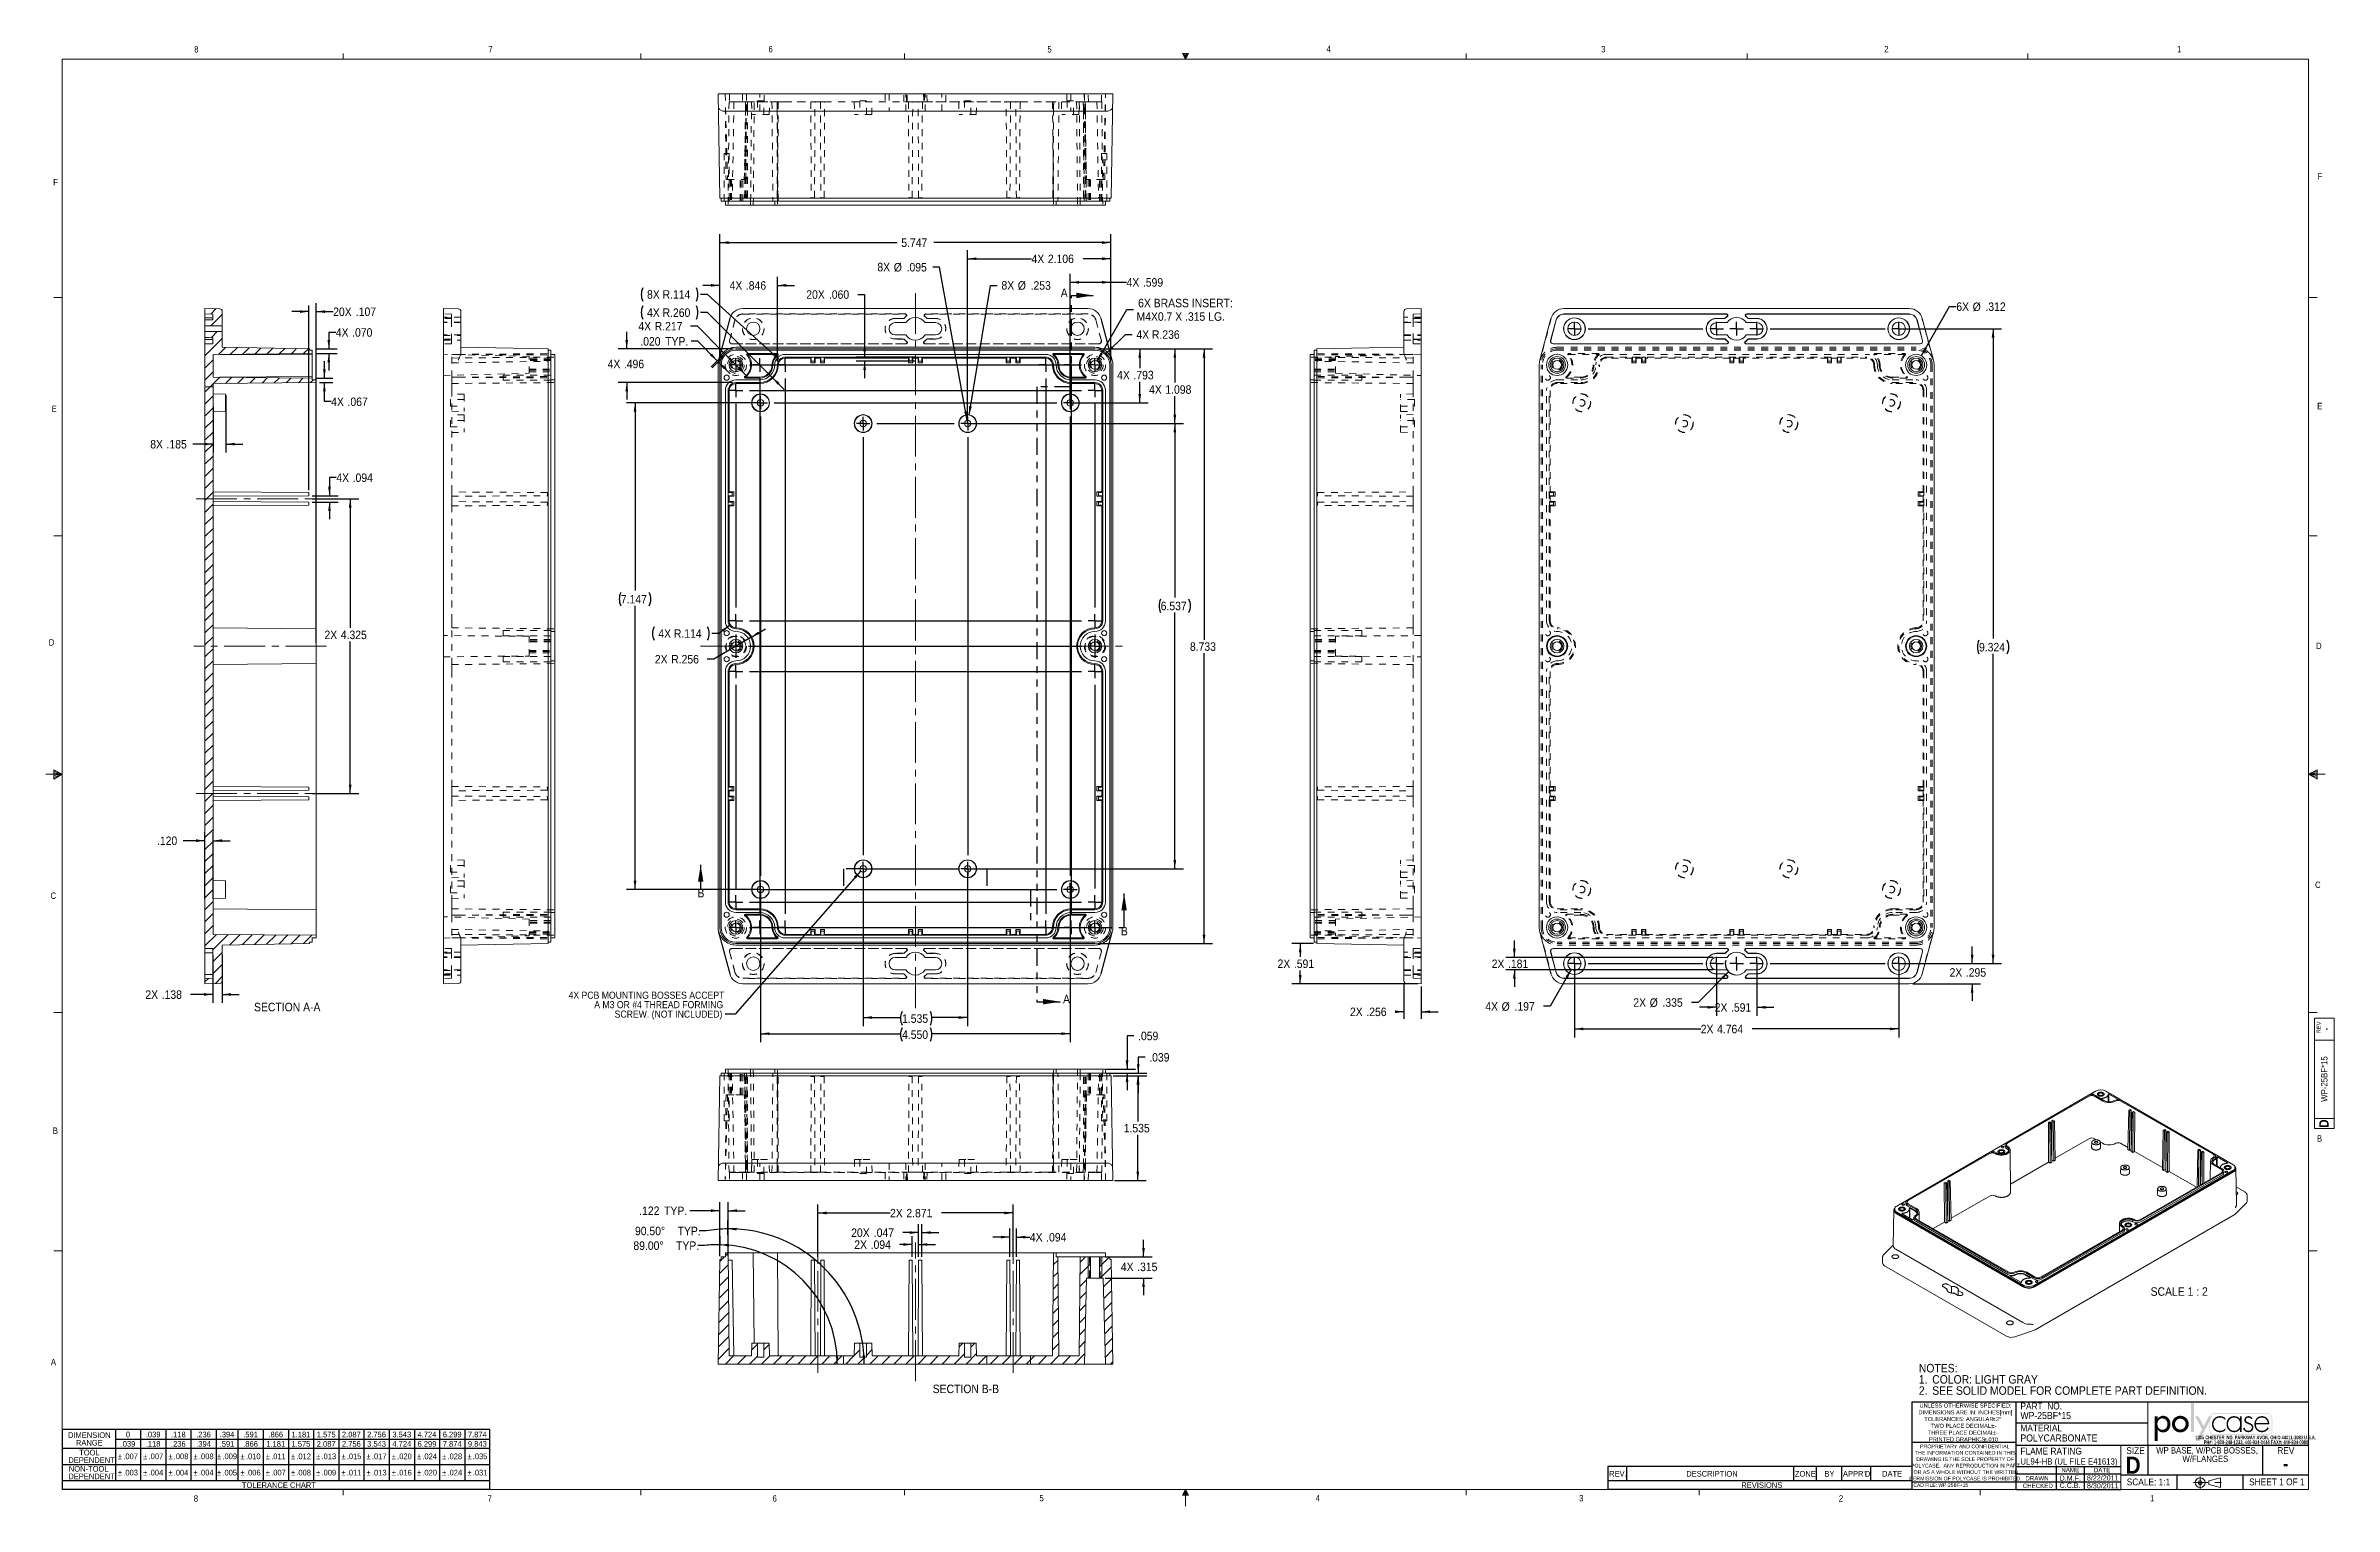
# Model space of a CAD drawing. Header units: inches. Extents: x 0.3 to 33.9, y 0.2 to 21.7.
import ezdxf

# ---------------------------------------------------------------- set-up
doc = ezdxf.new("R2010")
doc.units = ezdxf.units.IN
doc.header["$MEASUREMENT"] = 0
for name, pattern in [('SLD-Center', [0.75, 0.6, -0.05, 0.05, -0.05]), ('SLD-Dashed', [0.075, 0.05, -0.025]), ('SLD-Phantom', [0.5, 0.25, -0.05, 0.05, -0.05, 0.05, -0.05]), ('SLD-Solid', [0])]:
    doc.linetypes.add(name, pattern=pattern)
doc.layers.add('FORMAT', color=7, linetype='SLD-Solid')
doc.layers.add('SLD-0', color=7, linetype='SLD-Solid')
doc.styles.add('SLDTEXTSTYLE0', font='GOTHICB.TTF', dxfattribs={"width": 0.639595})
doc.styles.add('SLDTEXTSTYLE1', font='GOTHIC.TTF', dxfattribs={"width": 0.913})
doc.styles.add('SLDTEXTSTYLE2', font='GOTHICB.TTF', dxfattribs={"width": 0.913})
doc.styles.get("Standard").update_dxf_attribs({"font": 'GOTHIC.TTF'})
doc.dimstyles.new('SLDDIMSTYLE0', dxfattribs={"dimtxt": 0.125, "dimasz": 0.13, "dimexe": 0, "dimexo": 0.0625, "dimgap": 0.03125, "dimtad": 0, "dimtih": 1, "dimtoh": 1, "dimdec": 3, "dimrnd": 1e-09, "dimzin": 4, "dimdsep": 46, "dimtxsty": 'SLDTEXTSTYLE1', "dimsah": 1, "dimcen": 0.09, "dimadec": 0, "dimazin": 1, "dimtfac": 1, "dimtdec": 3, "dimtmove": 0, "dimatfit": 0, "dimfxl": 0, "dimfrac": 2, "dimtolj": 1, "dimtzin": 12, "dimarcsym": 0})
doc.dimstyles.new('SLDDIMSTYLE1', dxfattribs={"dimtxt": 0.125, "dimasz": 0.13, "dimexe": 0, "dimexo": 0.0625, "dimgap": 0.03125, "dimtad": 0, "dimtih": 1, "dimtoh": 1, "dimdec": 3, "dimrnd": 1e-09, "dimzin": 12, "dimdsep": 46, "dimtxsty": 'SLDTEXTSTYLE1', "dimsah": 1, "dimcen": 0.09, "dimadec": 0, "dimazin": 3, "dimtfac": 1, "dimtdec": 3, "dimtofl": 0, "dimtmove": 0, "dimatfit": 3, "dimfxl": 0, "dimfrac": 2, "dimtolj": 1, "dimtzin": 12, "dimarcsym": 0})
doc.dimstyles.new('SLDDIMSTYLE10', dxfattribs={"dimtxt": 0.125, "dimasz": 0.13, "dimexe": 0, "dimexo": 0.0625, "dimgap": 0.03125, "dimtad": 0, "dimtih": 1, "dimtoh": 1, "dimdec": 3, "dimrnd": 1e-09, "dimzin": 12, "dimdsep": 46, "dimtxsty": 'SLDTEXTSTYLE1', "dimsah": 1, "dimcen": 0, "dimadec": 0, "dimazin": 3, "dimtfac": 1, "dimtdec": 3, "dimtofl": 0, "dimtmove": 0, "dimatfit": 3, "dimfxl": 0, "dimfrac": 2, "dimtolj": 1, "dimtzin": 12, "dimarcsym": 0})
doc.dimstyles.new('SLDDIMSTYLE11', dxfattribs={"dimtxt": 0.125, "dimasz": 0.13, "dimexe": 0, "dimexo": 0.0625, "dimgap": 0.03125, "dimtad": 0, "dimtih": 1, "dimtoh": 1, "dimdec": 3, "dimrnd": 1e-09, "dimzin": 12, "dimdsep": 46, "dimtxsty": 'SLDTEXTSTYLE1', "dimsah": 1, "dimcen": 0, "dimadec": 0, "dimazin": 3, "dimtfac": 1, "dimtdec": 3, "dimtofl": 0, "dimtmove": 0, "dimatfit": 3, "dimfxl": 0, "dimfrac": 2, "dimtolj": 1, "dimtzin": 12, "dimarcsym": 0})
doc.dimstyles.new('SLDDIMSTYLE12', dxfattribs={"dimtxt": 0.125, "dimasz": 0.13, "dimexe": 0, "dimexo": 0.0625, "dimgap": 0.03125, "dimtad": 0, "dimtih": 1, "dimtoh": 1, "dimdec": 4, "dimzin": 4, "dimdsep": 46, "dimtxsty": 'SLDTEXTSTYLE1', "dimsah": 1, "dimcen": 0.09, "dimazin": 1, "dimtfac": 1, "dimtofl": 0, "dimtmove": 0, "dimatfit": 3, "dimfxl": 0, "dimfrac": 2, "dimtolj": 1, "dimtzin": 12, "dimarcsym": 0})
doc.dimstyles.new('SLDDIMSTYLE2', dxfattribs={"dimtxt": 0.125, "dimasz": 0.13, "dimexe": 0, "dimexo": 0.0625, "dimgap": 0.03125, "dimtad": 0, "dimtih": 1, "dimtoh": 1, "dimdec": 3, "dimrnd": 1e-09, "dimzin": 12, "dimdsep": 46, "dimtxsty": 'SLDTEXTSTYLE1', "dimsah": 1, "dimcen": 0, "dimadec": 0, "dimazin": 3, "dimtfac": 1, "dimtdec": 3, "dimtofl": 0, "dimtmove": 0, "dimatfit": 3, "dimfxl": 0, "dimfrac": 2, "dimtolj": 1, "dimtzin": 12, "dimarcsym": 0})
doc.dimstyles.new('SLDDIMSTYLE3', dxfattribs={"dimtxt": 0.125, "dimasz": 0.13, "dimexe": 0, "dimexo": 0.0625, "dimgap": 0.03125, "dimtad": 0, "dimtih": 1, "dimtoh": 1, "dimdec": 3, "dimrnd": 1e-09, "dimzin": 4, "dimdsep": 46, "dimtxsty": 'SLDTEXTSTYLE1', "dimsah": 1, "dimcen": 0, "dimadec": 0, "dimazin": 1, "dimtfac": 1, "dimtdec": 3, "dimtofl": 0, "dimtmove": 1, "dimatfit": 3, "dimfxl": 0, "dimfrac": 2, "dimtolj": 1, "dimtzin": 12, "dimarcsym": 0})
doc.dimstyles.new('SLDDIMSTYLE4', dxfattribs={"dimtxt": 0.125, "dimasz": 0.13, "dimexe": 0, "dimexo": 0.0625, "dimgap": 0.03125, "dimtad": 0, "dimtih": 1, "dimtoh": 1, "dimdec": 3, "dimrnd": 1e-09, "dimzin": 12, "dimdsep": 46, "dimtxsty": 'SLDTEXTSTYLE1', "dimsah": 1, "dimcen": 0.09, "dimadec": 0, "dimazin": 3, "dimtfac": 1, "dimtdec": 3, "dimtmove": 0, "dimatfit": 0, "dimfxl": 0, "dimfrac": 2, "dimtolj": 1, "dimtzin": 12, "dimarcsym": 0})
doc.dimstyles.new('SLDDIMSTYLE5', dxfattribs={"dimtxt": 0.125, "dimasz": 0.13, "dimexe": 0, "dimexo": 0.0625, "dimgap": 0.03125, "dimtad": 0, "dimtih": 1, "dimtoh": 1, "dimdec": 3, "dimrnd": 1e-09, "dimzin": 12, "dimdsep": 46, "dimtxsty": 'SLDTEXTSTYLE1', "dimsah": 1, "dimcen": 0, "dimadec": 0, "dimazin": 3, "dimtfac": 1, "dimtdec": 3, "dimtofl": 0, "dimtmove": 1, "dimatfit": 3, "dimfxl": 0, "dimfrac": 2, "dimtolj": 1, "dimtzin": 12, "dimarcsym": 0})
doc.dimstyles.new('SLDDIMSTYLE6', dxfattribs={"dimtxt": 0.125, "dimasz": 0.13, "dimexe": 0, "dimexo": 0.0625, "dimgap": 0.03125, "dimtad": 0, "dimtih": 1, "dimtoh": 1, "dimdec": 3, "dimrnd": 1e-09, "dimzin": 12, "dimdsep": 46, "dimtxsty": 'SLDTEXTSTYLE1', "dimsah": 1, "dimcen": 0, "dimadec": 0, "dimazin": 3, "dimtfac": 1, "dimtdec": 3, "dimtofl": 0, "dimtmove": 0, "dimatfit": 3, "dimfxl": 0, "dimfrac": 2, "dimtolj": 1, "dimtzin": 12, "dimarcsym": 0})
doc.dimstyles.new('SLDDIMSTYLE7', dxfattribs={"dimtxt": 0.125, "dimasz": 0.13, "dimexe": 0, "dimexo": 0.0625, "dimgap": 0.03125, "dimtad": 0, "dimtih": 1, "dimtoh": 1, "dimdec": 0, "dimrnd": 1e-09, "dimzin": 12, "dimdsep": 46, "dimtxsty": 'SLDTEXTSTYLE1', "dimsah": 1, "dimcen": 0, "dimadec": 0, "dimazin": 3, "dimtfac": 1, "dimtdec": 3, "dimtofl": 0, "dimtmove": 0, "dimatfit": 3, "dimfxl": 0, "dimfrac": 2, "dimtolj": 1, "dimtzin": 12, "dimarcsym": 0})
doc.dimstyles.new('SLDDIMSTYLE8', dxfattribs={"dimtxt": 0.125, "dimasz": 0.13, "dimexe": 0, "dimexo": 0.0625, "dimgap": 0.03125, "dimtad": 0, "dimtih": 1, "dimtoh": 1, "dimdec": 3, "dimrnd": 1e-09, "dimzin": 4, "dimdsep": 46, "dimtxsty": 'SLDTEXTSTYLE1', "dimsah": 1, "dimcen": 0.09, "dimadec": 0, "dimazin": 1, "dimtfac": 1, "dimtdec": 3, "dimtofl": 0, "dimtmove": 0, "dimatfit": 3, "dimfxl": 0, "dimfrac": 2, "dimtolj": 1, "dimtzin": 12, "dimarcsym": 0})
doc.dimstyles.new('SLDDIMSTYLE9', dxfattribs={"dimtxt": 0, "dimasz": 0.13, "dimexe": 0, "dimexo": 0.0625, "dimgap": 0, "dimtad": 0, "dimtih": 1, "dimtoh": 1, "dimdec": 0, "dimrnd": 1e-09, "dimzin": 0, "dimdsep": 46, "dimtxsty": 'Standard', "dimsah": 1, "dimcen": 0.09, "dimadec": 0, "dimazin": 0, "dimtfac": 0.13, "dimtdec": 0, "dimtofl": 0, "dimtmove": 0, "dimatfit": 3, "dimfxl": 0, "dimfrac": 2, "dimtolj": 1, "dimtzin": 0, "dimarcsym": 0})

# ---------------------------------------------------------------- blocks, each defined once
blk = doc.blocks.new('ThirdAngleProjectionBlock')
at = {"color": 7, "linetype": 'SLD-Center', "lineweight": 0}
for p, q in [((0, 0.253), (1.202, 0.253)), ((0.275, 0.506), (0.275, 0))]:
    blk.add_line(p, q, dxfattribs=at)
at = {"color": 7, "linetype": 'SLD-Solid', "lineweight": 0}
for p, q in [((0.632, 0.332), (1.13, 0.459)), ((0.632, 0.332), (0.632, 0.174)), ((0.632, 0.174), (1.13, 0.048)), ((1.13, 0.459), (1.13, 0.048))]:
    blk.add_line(p, q, dxfattribs=at)
for radius in [0.206, 0.0789]:
    blk.add_circle((0.275, 0.253), radius, dxfattribs=at)
blk = doc.blocks.new('SW_NOTE_0')
at = {"color": 0, "linetype": 'Continuous', "lineweight": 0, "char_height": 0.055, "attachment_point": 2, "style": 'SLDTEXTSTYLE0'}
for s, insert in [('1305 CHESTER IND. PARKWAY AVON, OHIO 44011-1083 U.S.A. ', (0.75, 0.07)), ('PH#: 1-800-248-1233, 440-934-0444 FAX#: 440-934-0088', (0.756, -0.001))]:
    blk.add_mtext(s, dxfattribs=dict(at, insert=insert))
blk = doc.blocks.new('logo')
at = {"linetype": 'Continuous'}
h = blk.add_hatch(color=7, dxfattribs=at)
edge = h.paths.add_edge_path(flags=0)
edge.add_spline(control_points=[(0.122, 0.452), (0.17, 0.382), (0.245, 0.334), (0.333, 0.334)], knot_values=[4, 4, 4, 4, 5, 5, 5, 5], weights=[1, 1, 1, 1], degree=3, periodic=0)
edge.add_spline(control_points=[(0.333, 0.334), (0.523, 0.334), (0.629, 0.492), (0.629, 0.669)], knot_values=[3, 3, 3, 3, 4, 4, 4, 4], weights=[1, 1, 1, 1], degree=3, periodic=0)
edge.add_spline(control_points=[(0.629, 0.669), (0.629, 0.839), (0.517, 0.994), (0.338, 0.994)], knot_values=[2, 2, 2, 2, 3, 3, 3, 3], weights=[1, 1, 1, 1], degree=3, periodic=0)
edge.add_spline(control_points=[(0.338, 0.994), (0.245, 0.994), (0.171, 0.946), (0.122, 0.872)], knot_values=[1, 1, 1, 1, 2, 2, 2, 2], weights=[1, 1, 1, 1], degree=3, periodic=0)
edge.add_line((0.122, 0.872), (0.119, 0.872))
edge.add_line((0.119, 0.872), (0.119, 0.975))
edge.add_line((0.119, 0.975), (0, 0.975))
edge.add_line((0, 0.975), (0, 0))
edge.add_line((0, 0), (0.119, 0))
edge.add_line((0.119, 0), (0.119, 0.452))
edge.add_line((0.119, 0.452), (0.122, 0.452))
edge = h.paths.add_edge_path(flags=0)
edge.add_spline(control_points=[(0.113, 0.665), (0.113, 0.78), (0.185, 0.888), (0.309, 0.888), (0.437, 0.888), (0.51, 0.786), (0.51, 0.665)], knot_values=[0, 0, 0, 0, 1, 1, 1, 2, 2, 2, 2], weights=[1, 1, 1, 1, 1, 1, 1], degree=3, periodic=0)
edge.add_spline(control_points=[(0.51, 0.665), (0.51, 0.543), (0.439, 0.44), (0.309, 0.44), (0.183, 0.44), (0.113, 0.549), (0.113, 0.665)], knot_values=[2, 2, 2, 2, 3, 3, 3, 4, 4, 4, 4], weights=[1, 1, 1, 1, 1, 1, 1], degree=3, periodic=0)
h = blk.add_hatch(color=7, dxfattribs=at)
edge = h.paths.add_edge_path(flags=0)
edge.add_spline(control_points=[(0.69, 0.664), (0.69, 0.477), (0.836, 0.334), (1.022, 0.334), (1.207, 0.334), (1.353, 0.477), (1.353, 0.664)], knot_values=[0, 0, 0, 0, 1, 1, 1, 2, 2, 2, 2], weights=[1, 1, 1, 1, 1, 1, 1], degree=3, periodic=0)
edge.add_spline(control_points=[(1.353, 0.664), (1.353, 0.851), (1.207, 0.994), (1.022, 0.994), (0.836, 0.994), (0.69, 0.851), (0.69, 0.664)], knot_values=[2, 2, 2, 2, 3, 3, 3, 4, 4, 4, 4], weights=[1, 1, 1, 1, 1, 1, 1], degree=3, periodic=0)
edge = h.paths.add_edge_path(flags=0)
edge.add_spline(control_points=[(1.234, 0.664), (1.234, 0.547), (1.139, 0.448), (1.022, 0.448), (0.904, 0.448), (0.81, 0.547), (0.81, 0.664)], knot_values=[0, 0, 0, 0, 1, 1, 1, 2, 2, 2, 2], weights=[1, 1, 1, 1, 1, 1, 1], degree=3, periodic=0)
edge.add_spline(control_points=[(0.81, 0.664), (0.81, 0.782), (0.904, 0.88), (1.022, 0.88), (1.139, 0.88), (1.234, 0.782), (1.234, 0.664)], knot_values=[2, 2, 2, 2, 3, 3, 3, 4, 4, 4, 4], weights=[1, 1, 1, 1, 1, 1, 1], degree=3, periodic=0)
blk.add_hatch(color=7, dxfattribs=at).paths.add_polyline_path([(1.559, 0.355), (1.559, 1.505), (1.44, 1.505), (1.44, 0.355)], flags=0)
h = blk.add_hatch(color=7, dxfattribs=at)
edge = h.paths.add_edge_path(flags=0)
edge.add_spline(control_points=[(4.669, 0.413), (4.669, 0.316), (4.59, 0.237), (4.493, 0.237)], knot_values=[7, 7, 7, 7, 8, 8, 8, 8], weights=[1, 1, 1, 1], degree=3, periodic=0)
edge.add_line((4.493, 0.237), (2.356, 0.237))
edge.add_spline(control_points=[(2.356, 0.237), (2.259, 0.237), (2.18, 0.316), (2.18, 0.413)], knot_values=[1, 1, 1, 1, 2, 2, 2, 2], weights=[1, 1, 1, 1], degree=3, periodic=0)
edge.add_line((2.18, 0.413), (2.18, 0.781))
edge.add_line((2.18, 0.781), (1.778, 0))
edge.add_line((1.778, 0), (1.643, 0))
edge.add_line((1.643, 0), (1.887, 0.461))
edge.add_line((1.887, 0.461), (1.603, 0.975))
edge.add_line((1.603, 0.975), (1.742, 0.975))
edge.add_line((1.742, 0.975), (1.952, 0.582))
edge.add_line((1.952, 0.582), (2.146, 0.975))
edge.add_line((2.146, 0.975), (2.192, 0.975))
edge.add_spline(control_points=[(2.192, 0.975), (2.218, 1.041), (2.282, 1.087), (2.356, 1.087)], knot_values=[3.233464, 3.233464, 3.233464, 3.233464, 4, 4, 4, 4], weights=[1, 1, 1, 1], degree=3, periodic=0)
edge.add_line((2.356, 1.087), (4.493, 1.087))
edge.add_spline(control_points=[(4.493, 1.087), (4.59, 1.087), (4.669, 1.008), (4.669, 0.911)], knot_values=[5, 5, 5, 5, 6, 6, 6, 6], weights=[1, 1, 1, 1], degree=3, periodic=0)
edge.add_line((4.669, 0.911), (4.669, 0.413))
edge = h.paths.add_edge_path(flags=0)
edge.add_line((2.215, 0.975), (2.28, 0.975))
edge.add_line((2.28, 0.975), (2.201, 0.821))
edge.add_line((2.201, 0.821), (2.201, 0.413))
edge.add_spline(control_points=[(2.201, 0.413), (2.201, 0.327), (2.271, 0.258), (2.356, 0.258)], knot_values=[2, 2, 2, 2, 3, 3, 3, 3], weights=[1, 1, 1, 1], degree=3, periodic=0)
edge.add_line((2.356, 0.258), (4.493, 0.258))
edge.add_spline(control_points=[(4.493, 0.258), (4.579, 0.258), (4.649, 0.327), (4.649, 0.413)], knot_values=[4, 4, 4, 4, 5, 5, 5, 5], weights=[1, 1, 1, 1], degree=3, periodic=0)
edge.add_line((4.649, 0.413), (4.649, 0.911))
edge.add_spline(control_points=[(4.649, 0.911), (4.649, 0.997), (4.579, 1.066), (4.493, 1.066)], knot_values=[6, 6, 6, 6, 7, 7, 7, 7], weights=[1, 1, 1, 1], degree=3, periodic=0)
edge.add_line((4.493, 1.066), (2.356, 1.066))
edge.add_spline(control_points=[(2.356, 1.066), (2.293, 1.066), (2.239, 1.029), (2.215, 0.975)], knot_values=[0, 0, 0, 0, 0.732403, 0.732403, 0.732403, 0.732403], weights=[1, 1, 1, 1], degree=3, periodic=0)
h = blk.add_hatch(color=7, dxfattribs=at)
edge = h.paths.add_edge_path(flags=0)
edge.add_spline(control_points=[(2.806, 0.905), (2.745, 0.957), (2.672, 0.98), (2.593, 0.98)], knot_values=[8, 8, 8, 8, 9, 9, 9, 9], weights=[1, 1, 1, 1], degree=3, periodic=0)
edge.add_spline(control_points=[(2.593, 0.98), (2.413, 0.98), (2.278, 0.84), (2.278, 0.662)], knot_values=[7, 7, 7, 7, 8, 8, 8, 8], weights=[1, 1, 1, 1], degree=3, periodic=0)
edge.add_spline(control_points=[(2.278, 0.662), (2.278, 0.484), (2.41, 0.342), (2.592, 0.342)], knot_values=[6, 6, 6, 6, 7, 7, 7, 7], weights=[1, 1, 1, 1], degree=3, periodic=0)
edge.add_spline(control_points=[(2.592, 0.342), (2.674, 0.342), (2.752, 0.372), (2.814, 0.427)], knot_values=[5, 5, 5, 5, 6, 6, 6, 6], weights=[1, 1, 1, 1], degree=3, periodic=0)
edge.add_line((2.814, 0.427), (2.814, 0.507))
edge.add_spline(control_points=[(2.814, 0.507), (2.759, 0.44), (2.676, 0.398), (2.589, 0.398)], knot_values=[3, 3, 3, 3, 4, 4, 4, 4], weights=[1, 1, 1, 1], degree=3, periodic=0)
edge.add_spline(control_points=[(2.589, 0.398), (2.445, 0.398), (2.337, 0.523), (2.337, 0.662)], knot_values=[2, 2, 2, 2, 3, 3, 3, 3], weights=[1, 1, 1, 1], degree=3, periodic=0)
edge.add_spline(control_points=[(2.337, 0.662), (2.337, 0.802), (2.446, 0.925), (2.59, 0.925)], knot_values=[1, 1, 1, 1, 2, 2, 2, 2], weights=[1, 1, 1, 1], degree=3, periodic=0)
edge.add_spline(control_points=[(2.59, 0.925), (2.678, 0.925), (2.748, 0.889), (2.806, 0.825)], knot_values=[0, 0, 0, 0, 1, 1, 1, 1], weights=[1, 1, 1, 1], degree=3, periodic=0)
edge.add_line((2.806, 0.825), (2.806, 0.905))
h = blk.add_hatch(color=7, dxfattribs=at)
edge = h.paths.add_edge_path(flags=0)
edge.add_spline(control_points=[(3.392, 0.861), (3.34, 0.938), (3.25, 0.98), (3.156, 0.98)], knot_values=[6, 6, 6, 6, 7, 7, 7, 7], weights=[1, 1, 1, 1], degree=3, periodic=0)
edge.add_spline(control_points=[(3.156, 0.98), (2.972, 0.98), (2.857, 0.844), (2.857, 0.665)], knot_values=[5, 5, 5, 5, 6, 6, 6, 6], weights=[1, 1, 1, 1], degree=3, periodic=0)
edge.add_spline(control_points=[(2.857, 0.665), (2.857, 0.486), (2.973, 0.342), (3.159, 0.342)], knot_values=[4, 4, 4, 4, 5, 5, 5, 5], weights=[1, 1, 1, 1], degree=3, periodic=0)
edge.add_spline(control_points=[(3.159, 0.342), (3.249, 0.342), (3.347, 0.387), (3.392, 0.465)], knot_values=[3, 3, 3, 3, 4, 4, 4, 4], weights=[1, 1, 1, 1], degree=3, periodic=0)
edge.add_line((3.392, 0.465), (3.395, 0.465))
edge.add_line((3.395, 0.465), (3.395, 0.355))
edge.add_line((3.395, 0.355), (3.454, 0.355))
edge.add_line((3.454, 0.355), (3.454, 0.967))
edge.add_line((3.454, 0.967), (3.395, 0.967))
edge.add_line((3.395, 0.967), (3.395, 0.861))
edge.add_line((3.395, 0.861), (3.392, 0.861))
edge = h.paths.add_edge_path(flags=0)
edge.add_spline(control_points=[(3.398, 0.672), (3.398, 0.525), (3.314, 0.397), (3.157, 0.397), (3.009, 0.397), (2.916, 0.525), (2.916, 0.665)], knot_values=[0, 0, 0, 0, 1, 1, 1, 2, 2, 2, 2], weights=[1, 1, 1, 1, 1, 1, 1], degree=3, periodic=0)
edge.add_spline(control_points=[(2.916, 0.665), (2.916, 0.798), (3.013, 0.925), (3.153, 0.925), (3.302, 0.925), (3.398, 0.814), (3.398, 0.672)], knot_values=[2, 2, 2, 2, 3, 3, 3, 4, 4, 4, 4], weights=[1, 1, 1, 1, 1, 1, 1], degree=3, periodic=0)
h = blk.add_hatch(color=7, dxfattribs=at)
edge = h.paths.add_edge_path(flags=0)
edge.add_spline(control_points=[(3.731, 0.98), (3.793, 0.98), (3.861, 0.939), (3.887, 0.882)], knot_values=[11, 11, 11, 11, 12, 12, 12, 12], weights=[1, 1, 1, 1], degree=3, periodic=0)
edge.add_line((3.887, 0.882), (3.836, 0.856))
edge.add_spline(control_points=[(3.836, 0.856), (3.816, 0.898), (3.776, 0.925), (3.728, 0.925)], knot_values=[0, 0, 0, 0, 1, 1, 1, 1], weights=[1, 1, 1, 1], degree=3, periodic=0)
edge.add_spline(control_points=[(3.728, 0.925), (3.677, 0.925), (3.624, 0.882), (3.624, 0.829)], knot_values=[1, 1, 1, 1, 2, 2, 2, 2], weights=[1, 1, 1, 1], degree=3, periodic=0)
edge.add_spline(control_points=[(3.624, 0.829), (3.624, 0.682), (3.922, 0.754), (3.922, 0.533)], knot_values=[2, 2, 2, 2, 3, 3, 3, 3], weights=[1, 1, 1, 1], degree=3, periodic=0)
edge.add_spline(control_points=[(3.922, 0.533), (3.922, 0.42), (3.834, 0.342), (3.724, 0.342)], knot_values=[3, 3, 3, 3, 4, 4, 4, 4], weights=[1, 1, 1, 1], degree=3, periodic=0)
edge.add_spline(control_points=[(3.724, 0.342), (3.622, 0.342), (3.539, 0.404), (3.514, 0.503)], knot_values=[4, 4, 4, 4, 5, 5, 5, 5], weights=[1, 1, 1, 1], degree=3, periodic=0)
edge.add_line((3.514, 0.503), (3.572, 0.522))
edge.add_spline(control_points=[(3.572, 0.522), (3.595, 0.449), (3.644, 0.397), (3.724, 0.397)], knot_values=[6, 6, 6, 6, 7, 7, 7, 7], weights=[1, 1, 1, 1], degree=3, periodic=0)
edge.add_spline(control_points=[(3.724, 0.397), (3.801, 0.397), (3.862, 0.458), (3.862, 0.535)], knot_values=[7, 7, 7, 7, 8, 8, 8, 8], weights=[1, 1, 1, 1], degree=3, periodic=0)
edge.add_spline(control_points=[(3.862, 0.535), (3.862, 0.611), (3.804, 0.635), (3.743, 0.656)], knot_values=[8, 8, 8, 8, 9, 9, 9, 9], weights=[1, 1, 1, 1], degree=3, periodic=0)
edge.add_spline(control_points=[(3.743, 0.656), (3.659, 0.686), (3.564, 0.722), (3.564, 0.825)], knot_values=[9, 9, 9, 9, 10, 10, 10, 10], weights=[1, 1, 1, 1], degree=3, periodic=0)
edge.add_spline(control_points=[(3.564, 0.825), (3.564, 0.918), (3.642, 0.98), (3.731, 0.98)], knot_values=[10, 10, 10, 10, 11, 11, 11, 11], weights=[1, 1, 1, 1], degree=3, periodic=0)
h = blk.add_hatch(color=7, dxfattribs=at)
edge = h.paths.add_edge_path(flags=0)
edge.add_spline(control_points=[(4.554, 0.656), (4.555, 0.832), (4.445, 0.98), (4.26, 0.98)], knot_values=[6, 6, 6, 6, 7, 7, 7, 7], weights=[1, 1, 1, 1], degree=3, periodic=0)
edge.add_spline(control_points=[(4.26, 0.98), (4.081, 0.98), (3.963, 0.833), (3.963, 0.662)], knot_values=[5, 5, 5, 5, 6, 6, 6, 6], weights=[1, 1, 1, 1], degree=3, periodic=0)
edge.add_spline(control_points=[(3.963, 0.662), (3.963, 0.489), (4.078, 0.342), (4.26, 0.342)], knot_values=[4, 4, 4, 4, 5, 5, 5, 5], weights=[1, 1, 1, 1], degree=3, periodic=0)
edge.add_spline(control_points=[(4.26, 0.342), (4.38, 0.342), (4.478, 0.401), (4.534, 0.507)], knot_values=[3, 3, 3, 3, 4, 4, 4, 4], weights=[1, 1, 1, 1], degree=3, periodic=0)
edge.add_line((4.534, 0.507), (4.484, 0.537))
edge.add_spline(control_points=[(4.484, 0.537), (4.44, 0.454), (4.363, 0.398), (4.268, 0.398)], knot_values=[1, 1, 1, 1, 2, 2, 2, 2], weights=[1, 1, 1, 1], degree=3, periodic=0)
edge.add_spline(control_points=[(4.268, 0.398), (4.126, 0.398), (4.019, 0.501), (4.023, 0.656)], knot_values=[0, 0, 0, 0, 1, 1, 1, 1], weights=[1, 1, 1, 1], degree=3, periodic=0)
edge.add_line((4.023, 0.656), (4.554, 0.656))
edge = h.paths.add_edge_path(flags=0)
edge.add_spline(control_points=[(4.023, 0.712), (4.033, 0.827), (4.136, 0.925), (4.261, 0.925)], knot_values=[1, 1, 1, 1, 2, 2, 2, 2], weights=[1, 1, 1, 1], degree=3, periodic=0)
edge.add_spline(control_points=[(4.261, 0.925), (4.387, 0.925), (4.48, 0.824), (4.494, 0.712)], knot_values=[0, 0, 0, 0, 1, 1, 1, 1], weights=[1, 1, 1, 1], degree=3, periodic=0)
edge.add_line((4.494, 0.712), (4.023, 0.712))
blk = doc.blocks.new('POLYCASE LOGO')
at = {"color": 7, "linetype": 'Continuous', "xscale": 0.37, "yscale": 0.37, "zscale": 0.37}
blk.add_blockref('logo', (0.101, -0.571), dxfattribs=at)
at = {"color": 7, "linetype": 'Continuous', "lineweight": 0}
blk.add_blockref('SW_NOTE_0', (0.835, -0.564), dxfattribs=at)
blk = doc.blocks.new('SW_NOTE_1')
at = {"layer": 'SLD-0', "color": 0, "char_height": 0.125, "attachment_point": 1, "style": 'SLDTEXTSTYLE1'}
for s, insert in [('NOTES:', (0, 0.16)), ('2.', (0, -0.169)), ('1.', (0, -0.005)), ('SEE SOLID MODEL FOR COMPLETE PART DEFINITION.', (0.197, -0.169)), ('COLOR: LIGHT GRAY', (0.197, -0.005))]:
    blk.add_mtext(s, dxfattribs=dict(at, insert=insert))
blk = doc.blocks.new('SW_NOTE_2')
at = {"layer": 'FORMAT', "color": 0, "char_height": 0.06, "attachment_point": 2, "style": 'SLDTEXTSTYLE1'}
for s, insert in [('UNLESS OTHERWISE SPECIFIED:', (0.567, 0.077)), ('DIMENSIONS ARE IN: INCHES[mm]', (0.565, -0.023)), ('TOLERANCES: ANGULAR: ', (0.481, -0.122)), ('THREE PLACE DECIMAL: ', (0.512, -0.321)), ('TWO PLACE DECIMAL: ', (0.511, -0.221)), ('%%p', (0.968, -0.221)), ('%%p', (0.986, -0.122)), ('%%p', (0.988, -0.321)), ('-', (1.011, -0.221)), ('2', (1.037, -0.122)), ('%%d', (1.077, -0.122)), ('PRINTED GRAPHICS: ', (0.456, -0.42)), ('%%p', (0.857, -0.42)), ('.010', (0.962, -0.42)), ('-', (1.031, -0.321))]:
    blk.add_mtext(s, dxfattribs=dict(at, insert=insert))
blk = doc.blocks.new('SW_NOTE_3')
at = {"layer": 'FORMAT', "color": 0, "attachment_point": 2, "style": 'SLDTEXTSTYLE1'}
for s, insert, char_height in [('WP BASE, W/PCB BOSSES, ', (0.765, 0.12), 0.09375), ('W/FLANGES', (0.741, -0.005), 0.0937)]:
    blk.add_mtext(s, dxfattribs=dict(at, insert=insert, char_height=char_height))
blk = doc.blocks.new('SW_NOTE_4')
at = {"layer": 'FORMAT', "color": 0, "char_height": 0.055, "attachment_point": 2, "style": 'SLDTEXTSTYLE1'}
for s, insert in [('PROPRIETARY AND CONFIDENTIAL', (0.583, 0.07)), ('POLYCASE.  ANY REPRODUCTION IN PART ', (0.593, -0.213)), ('OR AS A WHOLE WITHOUT THE WRITTEN ', (0.598, -0.307)), ('THE INFORMATION CONTAINED IN THIS', (0.589, -0.024)), ('DRAWING IS THE SOLE PROPERTY OF', (0.587, -0.118)), ('PERMISSION OF POLYCASE IS PROHIBITED.', (0.592, -0.402))]:
    blk.add_mtext(s, dxfattribs=dict(at, insert=insert))
blk = doc.blocks.new('SW_TABLEANNOTATION_0')
at = {"layer": 'SLD-0', "color": 0}
for p, q in [((0, 0), (0, -0.333)), ((4.472, 0), (0, 0)), ((0.278, 0), (0.278, -0.204)), ((2.729, 0), (2.729, -0.204)), ((3.062, 0), (3.062, -0.204)), ((3.435, 0), (3.435, -0.204)), ((3.863, 0), (3.863, -0.204)), ((4.472, -0.333), (4.472, 0)), ((0, -0.204), (4.472, -0.204)), ((0, -0.333), (4.472, -0.333))]:
    blk.add_line(p, q, dxfattribs=at)
at = {"layer": 'SLD-0', "color": 0, "attachment_point": 1, "style": 'SLDTEXTSTYLE1'}
for s, insert, char_height in [('REV.', (0.021, -0.063), 0.0833), ('DESCRIPTION', (1.154, -0.063), 0.08333), ('REVISIONS', (1.963, -0.229), 0.0833), ('ZONE', (2.75, -0.063), 0.0833), ('BY', (3.184, -0.063), 0.0833), ("APPR'D", (3.456, -0.063), 0.0833), ('DATE', (4.031, -0.063), 0.0833)]:
    blk.add_mtext(s, dxfattribs=dict(at, insert=insert, char_height=char_height))
blk = doc.blocks.new('SW_TABLEANNOTATION_1')
at = {"layer": 'SLD-0', "color": 0}
for p, q in [((0, 0), (0, -0.88)), ((6.283, 0), (0, 0)), ((0.779, 0), (0.779, -0.751)), ((1.149, 0), (1.149, -0.751)), ((1.52, 0), (1.52, -0.751)), ((1.89, 0), (1.89, -0.751)), ((2.26, 0), (2.26, -0.751)), ((2.581, 0), (2.581, -0.751)), ((2.951, 0), (2.951, -0.751)), ((3.321, 0), (3.321, -0.751)), ((3.691, 0), (3.691, -0.751)), ((4.062, 0), (4.062, -0.751)), ((4.432, 0), (4.432, -0.751)), ((4.802, 0), (4.802, -0.751)), ((5.172, 0), (5.172, -0.751)), ((5.542, 0), (5.542, -0.751)), ((5.913, 0), (5.913, -0.751)), ((6.283, -0.88), (6.283, 0)), ((0, -0.275), (6.283, -0.275)), ((0.779, -0.145), (6.283, -0.145)), ((0, -0.513), (6.283, -0.513)), ((0, -0.751), (6.283, -0.751)), ((0, -0.88), (6.283, -0.88))]:
    blk.add_line(p, q, dxfattribs=at)
at = {"layer": 'SLD-0', "color": 0, "attachment_point": 1, "style": 'SLDTEXTSTYLE1'}
for s, insert, char_height in [('DIMENSION ', (0.083, -0.042), 0.0833), ('RANGE', (0.2, -0.154), 0.0833), ('TOOL ', (0.248, -0.299), 0.0833), ('.039', (0.857, -0.171), 0.0833), ('0', (0.934, -0.033), 0.0833), ('.039', (1.227, -0.033), 0.0833), ('.118', (1.227, -0.171), 0.0833), ('.118', (1.597, -0.033), 0.0833), ('.236', (1.597, -0.171), 0.0833), ('.236', (1.967, -0.033), 0.0833), ('.394', (1.967, -0.171), 0.0833), ('.394', (2.313, -0.033), 0.0833), ('.591', (2.313, -0.171), 0.0833), ('.591', (2.658, -0.033), 0.0833), ('.866', (2.658, -0.171), 0.0833), ('1.181', (2.997, -0.171), 0.0833), ('.866', (3.028, -0.033), 0.0833), ('1.181', (3.368, -0.033), 0.0833), ('1.575', (3.368, -0.171), 0.0833), ('2.087', (3.738, -0.171), 0.0833), ('1.575', (3.738, -0.033), 0.0833), ('2.087', (4.108, -0.033), 0.0833), ('2.756', (4.108, -0.171), 0.0833), ('3.543', (4.478, -0.171), 0.0833), ('2.756', (4.478, -0.033), 0.0833), ('4.724', (4.849, -0.171), 0.0833), ('3.543', (4.849, -0.033), 0.0833), ('4.724', (5.219, -0.033), 0.0833), ('6.299', (5.219, -0.171), 0.0833), ('6.299', (5.589, -0.033), 0.0833), ('7.874', (5.589, -0.171), 0.0833), ('7.874', (5.959, -0.033), 0.0833), ('9.843', (5.959, -0.171), 0.0833), ('DEPENDENT', (0.089, -0.41), 0.0833), ('DEPENDENT', (0.089, -0.648), 0.0833), ('NON-TOOL ', (0.096, -0.537), 0.0833), ('%%p', (0.817, -0.354), 0.0833), ('%%p', (0.817, -0.593), 0.0833), ('.007', (0.896, -0.354), 0.0833), ('.003', (0.896, -0.593), 0.0833), ('%%p', (1.187, -0.354), 0.0833), ('%%p', (1.187, -0.593), 0.0833), ('.007', (1.267, -0.354), 0.0833), ('.004', (1.267, -0.593), 0.0833), ('%%p', (1.557, -0.354), 0.0833), ('%%p', (1.557, -0.593), 0.0833), ('.008', (1.637, -0.354), 0.0833), ('.004', (1.637, -0.593), 0.0833), ('%%p', (1.928, -0.354), 0.0833), ('%%p', (1.928, -0.593), 0.0833), ('.008', (2.007, -0.354), 0.0833), ('.004', (2.007, -0.593), 0.0833), ('%%p', (2.273, -0.354), 0.0833), ('%%p', (2.273, -0.593), 0.0833), ('.009', (2.352, -0.354), 0.0833), ('.005', (2.352, -0.593), 0.0833), ('%%p', (2.618, -0.354), 0.0833), ('%%p', (2.618, -0.593), 0.0833), ('.010', (2.698, -0.354), 0.0833), ('.006', (2.698, -0.593), 0.0833), ('%%p', (2.989, -0.354), 0.0833), ('%%p', (2.989, -0.593), 0.0833), ('.011', (3.068, -0.354), 0.0833), ('.007', (3.068, -0.593), 0.0833), ('%%p', (3.359, -0.354), 0.0833), ('%%p', (3.359, -0.593), 0.0833), ('.012', (3.438, -0.354), 0.0833), ('.008', (3.438, -0.593), 0.0833), ('%%p', (3.729, -0.354), 0.0833), ('%%p', (3.729, -0.593), 0.0833), ('.013', (3.808, -0.354), 0.0833), ('.009', (3.808, -0.593), 0.0833), ('%%p', (4.099, -0.354), 0.0833), ('%%p', (4.099, -0.593), 0.0833), ('.015', (4.179, -0.354), 0.0833), ('.011', (4.179, -0.593), 0.0833), ('%%p', (4.469, -0.354), 0.0833), ('%%p', (4.469, -0.593), 0.0833), ('.017', (4.549, -0.354), 0.0833), ('.013', (4.549, -0.593), 0.0833), ('%%p', (4.84, -0.354), 0.0833), ('%%p', (4.84, -0.593), 0.0833), ('.020', (4.919, -0.354), 0.0833), ('.016', (4.919, -0.593), 0.0833), ('%%p', (5.21, -0.354), 0.0833), ('%%p', (5.21, -0.593), 0.0833), ('.024', (5.289, -0.354), 0.0833), ('.020', (5.289, -0.593), 0.0833), ('%%p', (5.58, -0.354), 0.0833), ('%%p', (5.58, -0.593), 0.0833), ('.028', (5.659, -0.354), 0.0833), ('.024', (5.659, -0.593), 0.0833), ('%%p', (5.95, -0.354), 0.0833), ('%%p', (5.95, -0.593), 0.0833), ('.035', (6.03, -0.354), 0.0833), ('.031', (6.03, -0.593), 0.0833), ('TOLERANCE CHART', (2.638, -0.776), 0.08333)]:
    blk.add_mtext(s, dxfattribs=dict(at, insert=insert, char_height=char_height))
blk = doc.blocks.new('*D11')
at = {"layer": 'SLD-0'}
for p, q in [((9.853, 17.322), (9.753, 17.322)), ((10.138, 17.036), (9.853, 17.322)), ((10.209, 17.107), (10.05, 16.948)), ((10.223, 17.093), (10.064, 16.934)), ((10.152, 17.022), (10.329, 16.845))]:
    blk.add_line(p, q, dxfattribs=at)
for points in [[(10.138, 17.036), (10.06, 17.142), (10.032, 17.114)], [(10.152, 17.022), (10.23, 16.916), (10.258, 16.944)]]:
    blk.add_solid(points, dxfattribs=at)
at = {"layer": 'SLD-0', "char_height": 0.125, "attachment_point": 1, "style": 'SLDTEXTSTYLE1'}
for s, insert in [('.020', (9.007, 17.383)), (' TYP.', (9.33, 17.383))]:
    blk.add_mtext(s, dxfattribs=dict(at, insert=insert))
blk = doc.blocks.new('*D12')
at = {"layer": 'SLD-0'}
for p, q in [((15.736, 17.211), (17.414, 17.211)), ((17.289, 17.211), (17.289, 12.939)), ((17.289, 8.478), (17.289, 12.742)), ((15.736, 8.478), (17.414, 8.478))]:
    blk.add_line(p, q, dxfattribs=at)
for points in [[(17.289, 17.211), (17.269, 17.081), (17.309, 17.081)], [(17.289, 8.478), (17.309, 8.608), (17.269, 8.608)]]:
    blk.add_solid(points, dxfattribs=at)
at = {"layer": 'SLD-0', "insert": (17.082, 12.902), "char_height": 0.125, "attachment_point": 1, "style": 'SLDTEXTSTYLE1'}
blk.add_mtext('8.733', dxfattribs=at)
blk = doc.blocks.new('*D13')
at = {"layer": 'SLD-0'}
for p, q in [((10.175, 17.025), (10.175, 18.896)), ((15.922, 17.025), (15.922, 18.896)), ((10.175, 18.771), (12.779, 18.771)), ((15.922, 18.771), (13.319, 18.771))]:
    blk.add_line(p, q, dxfattribs=at)
for points in [[(10.175, 18.771), (10.305, 18.751), (10.305, 18.791)], [(15.922, 18.771), (15.792, 18.791), (15.792, 18.751)]]:
    blk.add_solid(points, dxfattribs=at)
at = {"layer": 'SLD-0', "insert": (12.841, 18.832), "char_height": 0.125, "attachment_point": 1, "style": 'SLDTEXTSTYLE1'}
blk.add_mtext('5.747', dxfattribs=at)
blk = doc.blocks.new('*D14')
at = {"layer": 'SLD-0'}
for p, q in [((15.853, 17.142), (16.133, 17.422)), ((16.133, 17.422), (16.233, 17.422))]:
    blk.add_line(p, q, dxfattribs=at)
blk.add_solid([(15.853, 17.142), (15.959, 17.22), (15.931, 17.248)], dxfattribs=at)
at = {"layer": 'SLD-0', "char_height": 0.125, "attachment_point": 1, "style": 'SLDTEXTSTYLE1'}
for s, insert in [('4X R', (16.295, 17.483)), ('.236', (16.634, 17.483))]:
    blk.add_mtext(s, dxfattribs=dict(at, insert=insert))
blk = doc.blocks.new('*D15')
at = {"layer": 'SLD-0'}
for p, q in [((9.993, 17.744), (9.893, 17.744)), ((10.945, 16.792), (9.993, 17.744)), ((10.945, 16.792), (11.122, 16.615))]:
    blk.add_line(p, q, dxfattribs=at)
for centre, start, end in [((9.241, 17.744), 153.4349, 206.5651), ((9.634, 17.744), 333.4349, 26.5651)]:
    blk.add_arc(centre, 0.22, start, end, dxfattribs=at)
blk.add_solid([(10.945, 16.792), (11.023, 16.685), (11.051, 16.714)], dxfattribs=at)
at = {"layer": 'SLD-0', "char_height": 0.125, "attachment_point": 1, "style": 'SLDTEXTSTYLE1'}
for s, insert in [('4X R', (9.106, 17.805)), ('.260', (9.445, 17.805))]:
    blk.add_mtext(s, dxfattribs=dict(at, insert=insert))
blk = doc.blocks.new('*D16')
at = {"layer": 'SLD-0'}
for p, q in [((10.175, 17.025), (10.175, 18.268)), ((11.021, 17.025), (11.021, 18.268)), ((10.175, 18.143), (9.925, 18.143)), ((11.021, 18.143), (11.271, 18.143))]:
    blk.add_line(p, q, dxfattribs=at)
for points in [[(10.175, 18.143), (10.045, 18.163), (10.045, 18.123)], [(11.021, 18.143), (11.151, 18.123), (11.151, 18.163)]]:
    blk.add_solid(points, dxfattribs=at)
at = {"layer": 'SLD-0', "char_height": 0.125, "attachment_point": 1, "style": 'SLDTEXTSTYLE1'}
for s, insert in [('4X ', (10.319, 18.204)), ('.846', (10.558, 18.204))]:
    blk.add_mtext(s, dxfattribs=dict(at, insert=insert))
blk = doc.blocks.new('*D17')
at = {"layer": 'SLD-0'}
for p, q in [((10.361, 17.211), (8.683, 17.211)), ((8.808, 17.211), (8.808, 17.461)), ((10.361, 16.715), (8.683, 16.715)), ((8.808, 16.715), (8.808, 16.465))]:
    blk.add_line(p, q, dxfattribs=at)
for points in [[(8.808, 17.211), (8.828, 17.341), (8.788, 17.341)], [(8.808, 16.715), (8.788, 16.585), (8.828, 16.585)]]:
    blk.add_solid(points, dxfattribs=at)
at = {"layer": 'SLD-0', "char_height": 0.125, "attachment_point": 1, "style": 'SLDTEXTSTYLE1'}
for s, insert in [('4X ', (8.527, 17.052)), ('.496', (8.766, 17.052))]:
    blk.add_mtext(s, dxfattribs=dict(at, insert=insert))
blk = doc.blocks.new('*D18')
at = {"layer": 'SLD-0'}
for p, q in [((9.993, 18.01), (9.893, 18.01)), ((11.051, 17.052), (9.993, 18.01))]:
    blk.add_line(p, q, dxfattribs=at)
for centre, start, end in [((9.241, 18.01), 153.4349, 206.5651), ((9.634, 18.01), 333.4349, 26.5651)]:
    blk.add_arc(centre, 0.22, start, end, dxfattribs=at)
blk.add_solid([(11.051, 17.052), (10.968, 17.154), (10.941, 17.124)], dxfattribs=at)
at = {"layer": 'SLD-0', "char_height": 0.125, "attachment_point": 1, "style": 'SLDTEXTSTYLE1'}
for s, insert in [('8X R', (9.106, 18.072)), ('.114', (9.445, 18.072))]:
    blk.add_mtext(s, dxfattribs=dict(at, insert=insert))
blk = doc.blocks.new('*D19')
at = {"layer": 'SLD-0'}
for p, q in [((10.319, 13.148), (10.159, 13.032)), ((10.159, 13.032), (10.059, 13.032))]:
    blk.add_line(p, q, dxfattribs=at)
for centre, start, end in [((9.407, 13.032), 153.4349, 206.5651), ((9.8, 13.032), 333.4349, 26.5651)]:
    blk.add_arc(centre, 0.22, start, end, dxfattribs=at)
blk.add_solid([(10.319, 13.148), (10.202, 13.088), (10.226, 13.056)], dxfattribs=at)
at = {"layer": 'SLD-0', "char_height": 0.125, "attachment_point": 1, "style": 'SLDTEXTSTYLE1'}
for s, insert in [('4X R', (9.272, 13.093)), ('.114', (9.611, 13.093))]:
    blk.add_mtext(s, dxfattribs=dict(at, insert=insert))
blk = doc.blocks.new('*D20')
at = {"layer": 'SLD-0'}
for p, q in [((10.632, 12.974), (10.087, 12.655)), ((10.632, 12.974), (10.848, 13.101)), ((10.087, 12.655), (9.987, 12.655))]:
    blk.add_line(p, q, dxfattribs=at)
blk.add_solid([(10.632, 12.974), (10.755, 13.023), (10.734, 13.057)], dxfattribs=at)
at = {"layer": 'SLD-0', "char_height": 0.125, "attachment_point": 1, "style": 'SLDTEXTSTYLE1'}
for s, insert in [('2X ', (9.221, 12.716, 0.725)), ('R.256', (9.461, 12.716, 0.725))]:
    blk.add_mtext(s, dxfattribs=dict(at, insert=insert))
blk = doc.blocks.new('*D21')
at = {"layer": 'SLD-0'}
for p, q in [((9.845, 17.546), (9.745, 17.546)), ((10.564, 16.821), (9.845, 17.546))]:
    blk.add_line(p, q, dxfattribs=at)
blk.add_solid([(10.564, 16.821), (10.487, 16.928), (10.459, 16.9)], dxfattribs=at)
at = {"layer": 'SLD-0', "char_height": 0.125, "attachment_point": 1, "style": 'SLDTEXTSTYLE1'}
for s, insert in [('4X ', (8.979, 17.606, 0.764)), ('R.217', (9.219, 17.606, 0.764))]:
    blk.add_mtext(s, dxfattribs=dict(at, insert=insert))
blk = doc.blocks.new('*D22')
at = {"layer": 'SLD-0'}
for p, q in [((13.837, 16.238), (14.151, 18.143)), ((14.151, 18.143), (14.251, 18.143))]:
    blk.add_line(p, q, dxfattribs=at)
blk.add_solid([(13.837, 16.238), (13.878, 16.363), (13.838, 16.37)], dxfattribs=at)
at = {"layer": 'SLD-0', "char_height": 0.125, "attachment_point": 1, "style": 'SLDTEXTSTYLE1'}
for s, insert in [('8X ', (14.313, 18.206)), ('%%c', (14.553, 18.204)), ('.253', (14.741, 18.204))]:
    blk.add_mtext(s, dxfattribs=dict(at, insert=insert))
blk = doc.blocks.new('*D23')
at = {"layer": 'SLD-0'}
for p, q in [((13.404, 18.411), (13.304, 18.411)), ((13.808, 16.16), (13.404, 18.411))]:
    blk.add_line(p, q, dxfattribs=at)
blk.add_solid([(13.808, 16.16), (13.805, 16.292), (13.765, 16.285)], dxfattribs=at)
at = {"layer": 'SLD-0', "char_height": 0.125, "attachment_point": 1, "style": 'SLDTEXTSTYLE1'}
for s, insert in [('8X ', (12.49, 18.474)), ('%%c', (12.731, 18.472)), ('.095', (12.919, 18.472))]:
    blk.add_mtext(s, dxfattribs=dict(at, insert=insert))
blk = doc.blocks.new('*D24')
at = {"layer": 'SLD-0'}
for p, q in [((12.203, 18.01), (12.303, 18.01)), ((12.303, 18.01), (12.303, 17.088)), ((13.046, 17.088), (12.178, 17.088)), ((13.046, 17.028), (12.178, 17.028)), ((12.303, 17.028), (12.303, 16.778))]:
    blk.add_line(p, q, dxfattribs=at)
for points in [[(12.303, 17.088), (12.323, 17.218), (12.283, 17.218)], [(12.303, 17.028), (12.283, 16.898), (12.323, 16.898)]]:
    blk.add_solid(points, dxfattribs=at)
at = {"layer": 'SLD-0', "char_height": 0.125, "attachment_point": 1, "style": 'SLDTEXTSTYLE1'}
for s, insert in [('20X ', (11.446, 18.071, 0.716)), ('.060', (11.778, 18.071, 0.716))]:
    blk.add_mtext(s, dxfattribs=dict(at, insert=insert))
blk = doc.blocks.new('*D25')
at = {"layer": 'SLD-0'}
for p, q in [((15.719, 17.032), (16.155, 17.787)), ((16.155, 17.787), (16.255, 17.787))]:
    blk.add_line(p, q, dxfattribs=at)
blk.add_solid([(15.719, 17.032), (15.801, 17.134), (15.767, 17.154)], dxfattribs=at)
at = {"layer": 'SLD-0', "char_height": 0.125, "attachment_point": 1, "style": 'SLDTEXTSTYLE1'}
for s, insert in [('6X BRASS INSERT:', (16.321, 17.946, 0.725)), (' M4X0.7 X .315 LG.', (16.255, 17.748, 0.725))]:
    blk.add_mtext(s, dxfattribs=dict(at, insert=insert))
blk = doc.blocks.new('*D26')
at = {"layer": 'SLD-0'}
for p, q in [((15.736, 17.211), (16.985, 17.211)), ((16.86, 17.211), (16.86, 16.715)), ((16.86, 16.113), (16.86, 16.516)), ((13.866, 16.113), (16.985, 16.113))]:
    blk.add_line(p, q, dxfattribs=at)
for points in [[(16.86, 17.211), (16.84, 17.081), (16.88, 17.081)], [(16.86, 16.113), (16.88, 16.243), (16.84, 16.243)]]:
    blk.add_solid(points, dxfattribs=at)
at = {"layer": 'SLD-0', "char_height": 0.125, "attachment_point": 1, "style": 'SLDTEXTSTYLE1'}
for s, insert in [('4X ', (16.481, 16.676, -0.69)), ('1.098', (16.721, 16.676, -0.69))]:
    blk.add_mtext(s, dxfattribs=dict(at, insert=insert))
blk = doc.blocks.new('*D27')
at = {"layer": 'SLD-0'}
for p, q in [((13.816, 16.163), (13.816, 18.659)), ((13.816, 18.534), (14.755, 18.534)), ((15.922, 18.534), (15.512, 18.534)), ((15.922, 17.025), (15.922, 18.659))]:
    blk.add_line(p, q, dxfattribs=at)
for points in [[(13.816, 18.534), (13.946, 18.514), (13.946, 18.554)], [(15.922, 18.534), (15.792, 18.554), (15.792, 18.514)]]:
    blk.add_solid(points, dxfattribs=at)
at = {"layer": 'SLD-0', "char_height": 0.125, "attachment_point": 1, "style": 'SLDTEXTSTYLE1'}
for s, insert in [('4X ', (14.755, 18.595, -0.69)), ('2.106', (14.995, 18.595, -0.69))]:
    blk.add_mtext(s, dxfattribs=dict(at, insert=insert))
blk = doc.blocks.new('*D28')
at = {"layer": 'SLD-0'}
for p, q in [((12.281, 9.526), (12.281, 7.267)), ((13.816, 9.526), (13.816, 7.267)), ((12.281, 7.392), (12.829, 7.392)), ((13.816, 7.392), (13.292, 7.392))]:
    blk.add_line(p, q, dxfattribs=at)
for centre, start, end in [((13.051, 7.379), 153.4349, 206.5651), ((13.07, 7.379), 333.4349, 26.5651)]:
    blk.add_arc(centre, 0.222, start, end, dxfattribs=at)
for points in [[(12.281, 7.392), (12.411, 7.372), (12.411, 7.412)], [(13.816, 7.392), (13.686, 7.412), (13.686, 7.372)]]:
    blk.add_solid(points, dxfattribs=at)
at = {"layer": 'SLD-0', "insert": (12.853, 7.439, -0.69), "char_height": 0.125, "attachment_point": 1, "style": 'SLDTEXTSTYLE1'}
blk.add_mtext('1.535', dxfattribs=at)
blk = doc.blocks.new('*D29')
at = {"layer": 'SLD-0'}
for p, q in [((13.866, 16.113), (16.985, 16.113)), ((16.86, 16.113), (16.86, 13.562)), ((16.86, 9.576), (16.86, 13.338)), ((13.866, 9.576), (16.985, 9.576))]:
    blk.add_line(p, q, dxfattribs=at)
for centre, start, end in [((16.85, 13.437), 153.4349, 206.5651), ((16.869, 13.437), 333.4349, 26.5651)]:
    blk.add_arc(centre, 0.222, start, end, dxfattribs=at)
for points in [[(16.86, 16.113), (16.84, 15.983), (16.88, 15.983)], [(16.86, 9.576), (16.88, 9.706), (16.84, 9.706)]]:
    blk.add_solid(points, dxfattribs=at)
at = {"layer": 'SLD-0', "insert": (16.652, 13.498, -0.69), "char_height": 0.125, "attachment_point": 1, "style": 'SLDTEXTSTYLE1'}
blk.add_mtext('6.537', dxfattribs=at)
blk = doc.blocks.new('*D30')
at = {"layer": 'SLD-0'}
for p, q in [((15.736, 17.211), (16.47, 17.211)), ((16.345, 17.211), (16.345, 16.927)), ((16.345, 16.418), (16.345, 16.728)), ((15.374, 16.418), (16.47, 16.418))]:
    blk.add_line(p, q, dxfattribs=at)
for points in [[(16.345, 17.211), (16.325, 17.081), (16.365, 17.081)], [(16.345, 16.418), (16.365, 16.548), (16.325, 16.548)]]:
    blk.add_solid(points, dxfattribs=at)
at = {"layer": 'SLD-0', "char_height": 0.125, "attachment_point": 1, "style": 'SLDTEXTSTYLE1'}
for s, insert in [('4X ', (16.012, 16.888, -0.69)), ('.793', (16.252, 16.888, -0.69))]:
    blk.add_mtext(s, dxfattribs=dict(at, insert=insert))
blk = doc.blocks.new('*D31')
at = {"layer": 'SLD-0'}
for p, q in [((15.324, 16.468), (15.324, 18.313)), ((15.324, 18.188), (15.922, 18.188)), ((15.922, 17.025), (15.922, 18.313)), ((15.922, 18.188), (16.151, 18.188))]:
    blk.add_line(p, q, dxfattribs=at)
for points in [[(15.324, 18.188), (15.454, 18.168), (15.454, 18.208)], [(15.922, 18.188), (15.792, 18.208), (15.792, 18.168)]]:
    blk.add_solid(points, dxfattribs=at)
at = {"layer": 'SLD-0', "char_height": 0.125, "attachment_point": 1, "style": 'SLDTEXTSTYLE1'}
for s, insert in [('4X ', (16.151, 18.249, -0.69)), ('.599', (16.391, 18.249, -0.69))]:
    blk.add_mtext(s, dxfattribs=dict(at, insert=insert))
blk = doc.blocks.new('*D32')
at = {"layer": 'SLD-0'}
for p, q in [((10.774, 9.222), (10.774, 7.03)), ((15.324, 9.222), (15.324, 7.03)), ((10.774, 7.155), (12.829, 7.155)), ((15.324, 7.155), (13.292, 7.155))]:
    blk.add_line(p, q, dxfattribs=at)
for centre, start, end in [((13.051, 7.143), 153.4349, 206.5651), ((13.07, 7.143), 333.4349, 26.5651)]:
    blk.add_arc(centre, 0.222, start, end, dxfattribs=at)
for points in [[(10.774, 7.155), (10.904, 7.135), (10.904, 7.175)], [(15.324, 7.155), (15.194, 7.175), (15.194, 7.135)]]:
    blk.add_solid(points, dxfattribs=at)
at = {"layer": 'SLD-0', "insert": (12.853, 7.203, -0.69), "char_height": 0.125, "attachment_point": 1, "style": 'SLDTEXTSTYLE1'}
blk.add_mtext('4.550', dxfattribs=at)
blk = doc.blocks.new('*D33')
at = {"layer": 'SLD-0'}
for p, q in [((10.724, 16.418), (8.805, 16.418)), ((8.93, 16.418), (8.93, 13.661)), ((8.93, 9.272), (8.93, 13.437)), ((10.724, 9.272), (8.805, 9.272))]:
    blk.add_line(p, q, dxfattribs=at)
for centre, start, end in [((8.92, 13.536), 153.4349, 206.5651), ((8.939, 13.536), 333.4349, 26.5651)]:
    blk.add_arc(centre, 0.222, start, end, dxfattribs=at)
for points in [[(8.93, 16.418), (8.91, 16.288), (8.95, 16.288)], [(8.93, 9.272), (8.95, 9.402), (8.91, 9.402)]]:
    blk.add_solid(points, dxfattribs=at)
at = {"layer": 'SLD-0', "insert": (8.722, 13.597, -0.69), "char_height": 0.125, "attachment_point": 1, "style": 'SLDTEXTSTYLE1'}
blk.add_mtext('7.147', dxfattribs=at)
blk = doc.blocks.new('SW_NOTE_5')
at = {"layer": 'SLD-0', "color": 0, "char_height": 0.10417, "attachment_point": 3, "style": 'SLDTEXTSTYLE1'}
for s, insert in [('4X PCB MOUNTING BOSSES ACCEPT ', (-0.01, 0.329)), ('A M3 OR #4 THREAD FORMING ', (-0.028, 0.19)), ('SCREW. (NOT INCLUDED)', (-0.04, 0.051))]:
    blk.add_mtext(s, dxfattribs=dict(at, insert=insert))
blk = doc.blocks.new('SW_CENTERMARKSYMBOL_0')
at = {"layer": 'SLD-0', "color": 0}
for p, q in [((0, 0), (-0.1, 0)), ((0, 0), (0, 0.1)), ((0, 0), (0, -0.1)), ((0, 0), (0.1, 0)), ((0.2, 0), (5.075, 0)), ((5.275, 0), (5.175, 0)), ((5.275, 0), (5.275, 0.1)), ((5.275, 0), (5.275, -0.1)), ((5.275, 0), (5.375, 0)), ((1.87, -0.862), (1.77, -0.862)), ((1.87, -0.862), (1.87, -0.762)), ((1.87, -0.862), (1.87, -0.962)), ((1.87, -0.862), (1.97, -0.862)), ((2.07, -0.862), (3.205, -0.862)), ((3.405, -0.862), (3.305, -0.862)), ((3.405, -0.862), (3.405, -0.762)), ((3.405, -0.862), (3.405, -0.962)), ((3.405, -0.862), (3.505, -0.862)), ((1.87, -1.062), (1.87, -7.199)), ((3.405, -1.062), (3.405, -7.199)), ((0, -4.1305), (0, -4.0305)), ((5.275, -4.1305), (5.275, -4.0305)), ((0, -4.1305), (-0.1, -4.1305)), ((0, -4.1305), (0, -4.2305)), ((0, -4.1305), (0.1, -4.1305)), ((0.2, -4.1305), (5.075, -4.1305)), ((5.275, -4.1305), (5.175, -4.1305)), ((5.275, -4.1305), (5.275, -4.2305)), ((5.275, -4.1305), (5.375, -4.1305)), ((1.87, -7.399), (1.87, -7.299)), ((3.405, -7.399), (3.405, -7.299)), ((1.87, -7.399), (1.77, -7.399)), ((1.87, -7.399), (1.87, -7.499)), ((1.87, -7.399), (1.97, -7.399)), ((2.07, -7.399), (3.205, -7.399)), ((3.405, -7.399), (3.305, -7.399)), ((3.405, -7.399), (3.405, -7.499)), ((3.405, -7.399), (3.505, -7.399)), ((0, -8.261), (-0.1, -8.261)), ((0, -8.261), (0, -8.161)), ((0, -8.261), (0, -8.361)), ((0, -8.261), (0.1, -8.261)), ((0.2, -8.261), (5.075, -8.261)), ((5.275, -8.261), (5.175, -8.261)), ((5.275, -8.261), (5.275, -8.161)), ((5.275, -8.261), (5.275, -8.361)), ((5.275, -8.261), (5.375, -8.261))]:
    blk.add_line(p, q, dxfattribs=at)
blk = doc.blocks.new('SW_CENTERMARKSYMBOL_1')
at = {"layer": 'SLD-0', "color": 0}
for p, q in [((0, 0), (-0.1, 0)), ((0, 0), (0, 0.1)), ((0, 0), (0.1, 0)), ((0, 0), (0, -0.1)), ((0.35, 0), (0.25, 0)), ((0.35, 0), (0.35, 0.1)), ((0.35, 0), (0.45, 0)), ((0.35, 0), (0.35, -0.1)), ((0.724, 0), (0.624, 0)), ((0.724, 0), (0.724, 0.1)), ((0.724, 0), (0.824, 0)), ((0.724, 0), (0.724, -0.1)), ((0.924, 0), (4.351, 0)), ((4.551, 0), (4.451, 0)), ((4.551, 0), (4.551, 0.1)), ((4.551, 0), (4.651, 0)), ((4.551, 0), (4.551, -0.1)), ((4.925, 0), (4.825, 0)), ((4.925, 0), (4.925, 0.1)), ((4.925, 0), (5.025, 0)), ((4.925, 0), (4.925, -0.1)), ((5.275, 0), (5.175, 0)), ((5.275, 0), (5.275, 0.1)), ((5.275, 0), (5.375, 0)), ((5.275, 0), (5.275, -0.1)), ((0, -0.374), (0, -0.274)), ((0.35, -0.2), (0.35, -8.061)), ((0.724, -0.2), (0.724, -8.061)), ((4.551, -0.2), (4.551, -8.061)), ((4.925, -0.2), (4.925, -8.061)), ((5.275, -0.374), (5.275, -0.274)), ((0, -0.374), (-0.1, -0.374)), ((0, -0.374), (0.1, -0.374)), ((0, -0.374), (0, -0.474)), ((0, -0.574), (0, -3.5605)), ((0.2, -0.374), (5.075, -0.374)), ((0.3625, -0.55725), (0.2625, -0.55725)), ((0.3625, -0.55725), (0.3625, -0.45725)), ((0.3625, -0.55725), (0.4625, -0.55725)), ((0.3625, -0.55725), (0.3625, -0.65725)), ((0.5625, -0.55725), (4.7125, -0.55725)), ((4.9125, -0.55725), (4.8125, -0.55725)), ((4.9125, -0.55725), (4.9125, -0.45725)), ((4.9125, -0.55725), (5.0125, -0.55725)), ((4.9125, -0.55725), (4.9125, -0.65725)), ((5.275, -0.374), (5.175, -0.374)), ((5.275, -0.374), (5.375, -0.374)), ((5.275, -0.374), (5.275, -0.474)), ((5.275, -0.574), (5.275, -3.5605)), ((0.3625, -0.75725), (0.3625, -7.50375)), ((4.9125, -0.75725), (4.9125, -7.50375)), ((0, -3.7605), (0, -3.6605)), ((5.275, -3.7605), (5.275, -3.6605)), ((0, -3.7605), (-0.1, -3.7605)), ((0, -3.7605), (0.1, -3.7605)), ((0, -3.7605), (0, -3.8605)), ((0, -3.9605), (0, -4.3005)), ((0.2, -3.7605), (5.075, -3.7605)), ((5.275, -3.7605), (5.175, -3.7605)), ((5.275, -3.7605), (5.375, -3.7605)), ((5.275, -3.7605), (5.275, -3.8605)), ((5.275, -3.9605), (5.275, -4.3005)), ((0, -4.5005), (-0.1, -4.5005)), ((0, -4.5005), (0, -4.4005)), ((0, -4.5005), (0.1, -4.5005)), ((0, -4.5005), (0, -4.6005)), ((0, -4.7005), (0, -7.687)), ((0.2, -4.5005), (5.075, -4.5005)), ((5.275, -4.5005), (5.175, -4.5005)), ((5.275, -4.5005), (5.275, -4.4005)), ((5.275, -4.5005), (5.375, -4.5005)), ((5.275, -4.5005), (5.275, -4.6005)), ((5.275, -4.7005), (5.275, -7.687)), ((0.3625, -7.70375), (0.2625, -7.70375)), ((0.3625, -7.70375), (0.3625, -7.60375)), ((0.3625, -7.70375), (0.4625, -7.70375)), ((0.3625, -7.70375), (0.3625, -7.80375)), ((0.5625, -7.70375), (4.7125, -7.70375)), ((4.9125, -7.70375), (4.8125, -7.70375)), ((4.9125, -7.70375), (4.9125, -7.60375)), ((4.9125, -7.70375), (5.0125, -7.70375)), ((4.9125, -7.70375), (4.9125, -7.80375)), ((0, -7.887), (-0.1, -7.887)), ((0, -7.887), (0, -7.787)), ((0, -7.887), (0.1, -7.887)), ((0, -7.887), (0, -7.987)), ((0.2, -7.887), (5.075, -7.887)), ((5.275, -7.887), (5.175, -7.887)), ((5.275, -7.887), (5.275, -7.787)), ((5.275, -7.887), (5.375, -7.887)), ((5.275, -7.887), (5.275, -7.987)), ((0, -8.261), (-0.1, -8.261)), ((0, -8.261), (0, -8.161)), ((0, -8.261), (0.1, -8.261)), ((0, -8.261), (0, -8.361)), ((0.35, -8.261), (0.25, -8.261)), ((0.35, -8.261), (0.35, -8.161)), ((0.35, -8.261), (0.45, -8.261)), ((0.35, -8.261), (0.35, -8.361)), ((0.724, -8.261), (0.624, -8.261)), ((0.724, -8.261), (0.724, -8.161)), ((0.724, -8.261), (0.824, -8.261)), ((0.724, -8.261), (0.724, -8.361)), ((0.924, -8.261), (4.351, -8.261)), ((4.551, -8.261), (4.451, -8.261)), ((4.551, -8.261), (4.551, -8.161)), ((4.551, -8.261), (4.651, -8.261)), ((4.551, -8.261), (4.551, -8.361)), ((4.925, -8.261), (4.825, -8.261)), ((4.925, -8.261), (4.925, -8.161)), ((4.925, -8.261), (5.025, -8.261)), ((4.925, -8.261), (4.925, -8.361)), ((5.275, -8.261), (5.175, -8.261)), ((5.275, -8.261), (5.275, -8.161)), ((5.275, -8.261), (5.375, -8.261)), ((5.275, -8.261), (5.275, -8.361))]:
    blk.add_line(p, q, dxfattribs=at)
blk = doc.blocks.new('*D37')
at = {"layer": 'SLD-0'}
for p, q in [((4.137, 15.138), (4.137, 17.848)), ((4.244, 12.895), (4.244, 17.883)), ((4.137, 17.758), (3.887, 17.758)), ((4.244, 17.758), (4.495, 17.758))]:
    blk.add_line(p, q, dxfattribs=at)
for points in [[(4.137, 17.758), (4.007, 17.778), (4.007, 17.738)], [(4.244, 17.758), (4.374, 17.738), (4.374, 17.778)]]:
    blk.add_solid(points, dxfattribs=at)
at = {"layer": 'SLD-0', "char_height": 0.125, "attachment_point": 1, "style": 'SLDTEXTSTYLE1'}
for s, insert in [('20X ', (4.495, 17.818, 2.34)), ('.107', (4.828, 17.818, 2.34))]:
    blk.add_mtext(s, dxfattribs=dict(at, insert=insert))
blk = doc.blocks.new('*D38')
at = {"layer": 'SLD-0'}
for p, q in [((4.187, 15.007), (4.87, 15.007)), ((4.745, 15.007), (4.745, 13.113)), ((4.745, 10.682), (4.745, 12.914)), ((4.187, 10.682), (4.87, 10.682))]:
    blk.add_line(p, q, dxfattribs=at)
for points in [[(4.745, 15.007), (4.725, 14.877), (4.765, 14.877)], [(4.745, 10.682), (4.765, 10.812), (4.725, 10.812)]]:
    blk.add_solid(points, dxfattribs=at)
at = {"layer": 'SLD-0', "char_height": 0.125, "attachment_point": 1, "style": 'SLDTEXTSTYLE1'}
for s, insert in [('2X ', (4.367, 13.074, -0.402)), ('4.325', (4.607, 13.074, -0.402))]:
    blk.add_mtext(s, dxfattribs=dict(at, insert=insert))
blk = doc.blocks.new('*D39')
at = {"layer": 'SLD-0'}
for p, q in [((4.541, 15.321), (4.441, 15.321)), ((4.441, 15.321), (4.441, 15.055)), ((4.187, 15.055), (4.566, 15.055)), ((4.187, 14.96), (4.566, 14.96)), ((4.441, 14.96), (4.441, 14.71))]:
    blk.add_line(p, q, dxfattribs=at)
for points in [[(4.441, 15.055), (4.461, 15.185), (4.421, 15.185)], [(4.441, 14.96), (4.421, 14.83), (4.461, 14.83)]]:
    blk.add_solid(points, dxfattribs=at)
at = {"layer": 'SLD-0', "char_height": 0.125, "attachment_point": 1, "style": 'SLDTEXTSTYLE1'}
for s, insert in [('4X ', (4.541, 15.381, -0.41)), ('.094', (4.781, 15.381, -0.41))]:
    blk.add_mtext(s, dxfattribs=dict(at, insert=insert))
blk = doc.blocks.new('*D40')
at = {"layer": 'SLD-0'}
for p, q in [((4.235, 17.211), (4.556, 17.211)), ((4.534, 17.453), (4.431, 17.453)), ((4.431, 17.453), (4.431, 17.211)), ((4.235, 17.141), (4.556, 17.141)), ((4.431, 17.141), (4.431, 16.891))]:
    blk.add_line(p, q, dxfattribs=at)
for points in [[(4.431, 17.211), (4.451, 17.341), (4.411, 17.341)], [(4.431, 17.141), (4.411, 17.011), (4.451, 17.011)]]:
    blk.add_solid(points, dxfattribs=at)
at = {"layer": 'SLD-0', "char_height": 0.125, "attachment_point": 1, "style": 'SLDTEXTSTYLE1'}
for s, insert in [('4X ', (4.534, 17.514, 4.986)), ('.070', (4.774, 17.514, 4.986))]:
    blk.add_mtext(s, dxfattribs=dict(at, insert=insert))
blk = doc.blocks.new('*D41')
at = {"layer": 'SLD-0'}
for p, q in [((2.611, 9.138), (2.611, 10.114)), ((2.731, 9.138), (2.731, 10.114)), ((2.611, 9.989), (2.292, 9.989)), ((2.731, 9.989), (2.981, 9.989))]:
    blk.add_line(p, q, dxfattribs=at)
for points in [[(2.611, 9.989), (2.481, 10.009), (2.481, 9.969)], [(2.731, 9.989), (2.861, 9.969), (2.861, 10.009)]]:
    blk.add_solid(points, dxfattribs=at)
at = {"layer": 'SLD-0', "insert": (1.907, 10.05), "char_height": 0.125, "attachment_point": 1, "style": 'SLDTEXTSTYLE1'}
blk.add_mtext('.120', dxfattribs=at)
blk = doc.blocks.new('*D42')
at = {"layer": 'SLD-0'}
for p, q in [((4.366, 16.782), (4.366, 17.032)), ((4.235, 16.782), (4.491, 16.782)), ((4.294, 16.715), (4.491, 16.715)), ((4.366, 16.436), (4.366, 16.715)), ((4.466, 16.436), (4.366, 16.436))]:
    blk.add_line(p, q, dxfattribs=at)
for points in [[(4.366, 16.782), (4.386, 16.912), (4.346, 16.912)], [(4.366, 16.715), (4.346, 16.585), (4.386, 16.585)]]:
    blk.add_solid(points, dxfattribs=at)
at = {"layer": 'SLD-0', "char_height": 0.125, "attachment_point": 1, "style": 'SLDTEXTSTYLE1'}
for s, insert in [('4X ', (4.466, 16.496, 2.348)), ('.067', (4.706, 16.496, 2.348))]:
    blk.add_mtext(s, dxfattribs=dict(at, insert=insert))
blk = doc.blocks.new('*D43')
at = {"layer": 'SLD-0'}
for p, q in [((2.916, 16.531), (2.916, 15.687)), ((2.731, 16.368), (2.731, 15.687)), ((2.731, 15.812), (2.433, 15.812)), ((2.916, 15.812), (3.166, 15.812))]:
    blk.add_line(p, q, dxfattribs=at)
for points in [[(2.731, 15.812), (2.601, 15.832), (2.601, 15.792)], [(2.916, 15.812), (3.046, 15.792), (3.046, 15.832)]]:
    blk.add_solid(points, dxfattribs=at)
at = {"layer": 'SLD-0', "char_height": 0.125, "attachment_point": 1, "style": 'SLDTEXTSTYLE1'}
for s, insert in [('8X ', (1.808, 15.873)), ('.185', (2.047, 15.873))]:
    blk.add_mtext(s, dxfattribs=dict(at, insert=insert))
blk = doc.blocks.new('*D44')
at = {"layer": 'SLD-0'}
for p, q in [((2.729, 8.307), (2.729, 7.606)), ((2.866, 8.307), (2.866, 7.606)), ((2.729, 7.731), (2.401, 7.731)), ((2.866, 7.731), (3.116, 7.731))]:
    blk.add_line(p, q, dxfattribs=at)
for points in [[(2.729, 7.731), (2.599, 7.751), (2.599, 7.711)], [(2.866, 7.731), (2.996, 7.711), (2.996, 7.751)]]:
    blk.add_solid(points, dxfattribs=at)
at = {"layer": 'SLD-0', "char_height": 0.125, "attachment_point": 1, "style": 'SLDTEXTSTYLE1'}
for s, insert in [('2X ', (1.736, 7.791, -0.384)), ('.138', (1.976, 7.791, -0.384))]:
    blk.add_mtext(s, dxfattribs=dict(at, insert=insert))
blk = doc.blocks.new('*D45')
at = {"layer": 'SLD-0'}
for p, q in [((20.225, 7.889), (20.225, 7.371)), ((20.481, 7.846), (20.481, 7.374)), ((20.225, 7.477), (20.098, 7.477)), ((20.481, 7.477), (20.731, 7.477))]:
    blk.add_line(p, q, dxfattribs=at)
for points in [[(20.225, 7.477), (20.095, 7.497), (20.095, 7.457)], [(20.481, 7.477), (20.611, 7.457), (20.611, 7.497)]]:
    blk.add_solid(points, dxfattribs=at)
at = {"layer": 'SLD-0', "char_height": 0.125, "attachment_point": 1, "style": 'SLDTEXTSTYLE1'}
for s, insert in [('2X ', (19.433, 7.538, 2.896)), ('.256', (19.674, 7.538, 2.896))]:
    blk.add_mtext(s, dxfattribs=dict(at, insert=insert))
blk = doc.blocks.new('*D46')
at = {"layer": 'SLD-0'}
for p, q in [((18.896, 8.478), (18.577, 8.478)), ((18.702, 8.478), (18.702, 8.282)), ((18.702, 7.888), (18.702, 8.084)), ((20.431, 7.888), (18.577, 7.888))]:
    blk.add_line(p, q, dxfattribs=at)
for points in [[(18.702, 8.478), (18.682, 8.348), (18.722, 8.348)], [(18.702, 7.888), (18.722, 8.018), (18.682, 8.018)]]:
    blk.add_solid(points, dxfattribs=at)
at = {"layer": 'SLD-0', "char_height": 0.125, "attachment_point": 1, "style": 'SLDTEXTSTYLE1'}
for s, insert in [('2X ', (18.369, 8.244, 2.641)), ('.591', (18.609, 8.244, 2.641))]:
    blk.add_mtext(s, dxfattribs=dict(at, insert=insert))
blk = doc.blocks.new('*D47')
at = {"layer": 'SLD-0'}
for p, q in [((27.828, 17.111), (28.241, 17.832)), ((28.241, 17.832), (28.341, 17.832))]:
    blk.add_line(p, q, dxfattribs=at)
blk.add_solid([(27.828, 17.111), (27.91, 17.214), (27.875, 17.234)], dxfattribs=at)
at = {"layer": 'SLD-0', "char_height": 0.125, "attachment_point": 1, "style": 'SLDTEXTSTYLE1'}
for s, insert in [('6X ', (28.341, 17.893, 0.818)), ('%%c', (28.581, 17.891, 0.818)), ('.312', (28.769, 17.893, 0.818))]:
    blk.add_mtext(s, dxfattribs=dict(at, insert=insert))
blk = doc.blocks.new('*D48')
at = {"layer": 'SLD-0'}
for p, q in [((21.848, 8.274), (21.848, 8.524)), ((24.768, 8.274), (21.723, 8.274)), ((24.768, 8.093), (21.723, 8.093)), ((21.848, 8.093), (21.848, 7.843))]:
    blk.add_line(p, q, dxfattribs=at)
for points in [[(21.848, 8.274), (21.868, 8.404), (21.828, 8.404)], [(21.848, 8.093), (21.828, 7.963), (21.868, 7.963)]]:
    blk.add_solid(points, dxfattribs=at)
at = {"layer": 'SLD-0', "char_height": 0.125, "attachment_point": 1, "style": 'SLDTEXTSTYLE1'}
for s, insert in [('2X ', (21.515, 8.243, 0.818)), ('.181', (21.755, 8.243, 0.818))]:
    blk.add_mtext(s, dxfattribs=dict(at, insert=insert))
blk = doc.blocks.new('*D49')
at = {"layer": 'SLD-0'}
for p, q in [((24.995, 8.064), (24.549, 7.614)), ((24.549, 7.614), (24.449, 7.614))]:
    blk.add_line(p, q, dxfattribs=at)
blk.add_arc((25.113, 8.183), 0.167, 163.8736, 261.9945, dxfattribs=at)
blk.add_solid([(24.995, 8.064), (24.89, 7.986), (24.918, 7.958)], dxfattribs=at)
at = {"layer": 'SLD-0', "char_height": 0.125, "attachment_point": 1, "style": 'SLDTEXTSTYLE1'}
for s, insert in [('2X ', (23.596, 7.675, 0.818)), ('%%c', (23.836, 7.673, 0.818)), ('.335', (24.024, 7.675, 0.818))]:
    blk.add_mtext(s, dxfattribs=dict(at, insert=insert))
blk = doc.blocks.new('*D50')
at = {"layer": 'SLD-0'}
for p, q in [((24.818, 8.133), (24.818, 7.417)), ((25.409, 8.133), (25.409, 7.417)), ((24.818, 7.542), (24.568, 7.542)), ((25.409, 7.542), (25.659, 7.542))]:
    blk.add_line(p, q, dxfattribs=at)
for points in [[(24.818, 7.542), (24.688, 7.562), (24.688, 7.522)], [(25.409, 7.542), (25.539, 7.522), (25.539, 7.562)]]:
    blk.add_solid(points, dxfattribs=at)
at = {"layer": 'SLD-0', "char_height": 0.125, "attachment_point": 1, "style": 'SLDTEXTSTYLE1'}
for s, insert in [('2X ', (24.791, 7.602, 0.818)), ('.591', (25.031, 7.602, 0.818))]:
    blk.add_mtext(s, dxfattribs=dict(at, insert=insert))
blk = doc.blocks.new('*D51')
at = {"layer": 'SLD-0'}
for p, q in [((22.683, 8.098), (22.375, 7.557)), ((22.375, 7.557), (22.275, 7.557))]:
    blk.add_line(p, q, dxfattribs=at)
blk.add_solid([(22.683, 8.098), (22.601, 7.995), (22.636, 7.975)], dxfattribs=at)
at = {"layer": 'SLD-0', "char_height": 0.125, "attachment_point": 1, "style": 'SLDTEXTSTYLE1'}
for s, insert in [('4X ', (21.421, 7.618, 0.818)), ('%%c', (21.661, 7.616, 0.818)), ('.197', (21.85, 7.618, 0.818))]:
    blk.add_mtext(s, dxfattribs=dict(at, insert=insert))
blk = doc.blocks.new('*D52')
at = {"layer": 'SLD-0'}
for p, q in [((22.731, 8.133), (22.731, 7.1)), ((27.495, 8.133), (27.495, 7.1)), ((22.731, 7.225), (24.586, 7.225)), ((27.495, 7.225), (25.343, 7.225))]:
    blk.add_line(p, q, dxfattribs=at)
for points in [[(22.731, 7.225), (22.861, 7.205), (22.861, 7.245)], [(27.495, 7.225), (27.365, 7.245), (27.365, 7.205)]]:
    blk.add_solid(points, dxfattribs=at)
at = {"layer": 'SLD-0', "char_height": 0.125, "attachment_point": 1, "style": 'SLDTEXTSTYLE1'}
for s, insert in [('2X ', (24.586, 7.285, 0.818)), ('4.764', (24.826, 7.285, 0.818))]:
    blk.add_mtext(s, dxfattribs=dict(at, insert=insert))
blk = doc.blocks.new('*D53')
at = {"layer": 'SLD-0'}
for p, q in [((28.573, 8.183), (28.573, 8.433)), ((27.545, 8.183), (28.698, 8.183)), ((27.7, 7.888), (28.698, 7.888)), ((28.573, 7.888), (28.573, 7.638))]:
    blk.add_line(p, q, dxfattribs=at)
for points in [[(28.573, 8.183), (28.593, 8.313), (28.553, 8.313)], [(28.573, 7.888), (28.553, 7.758), (28.593, 7.758)]]:
    blk.add_solid(points, dxfattribs=at)
at = {"layer": 'SLD-0', "char_height": 0.125, "attachment_point": 1, "style": 'SLDTEXTSTYLE1'}
for s, insert in [('2X ', (28.241, 8.116, 0.818)), ('.295', (28.481, 8.116, 0.818))]:
    blk.add_mtext(s, dxfattribs=dict(at, insert=insert))
blk = doc.blocks.new('*D54')
at = {"layer": 'SLD-0'}
for p, q in [((27.545, 17.507), (29.006, 17.507)), ((28.881, 17.507), (28.881, 12.957)), ((28.881, 8.183), (28.881, 12.733)), ((27.545, 8.183), (29.006, 8.183))]:
    blk.add_line(p, q, dxfattribs=at)
for centre, start, end in [((28.872, 12.832), 153.4349, 206.5651), ((28.891, 12.832), 333.4349, 26.5651)]:
    blk.add_arc(centre, 0.222, start, end, dxfattribs=at)
for points in [[(28.881, 17.507), (28.861, 17.377), (28.901, 17.377)], [(28.881, 8.183), (28.901, 8.313), (28.861, 8.313)]]:
    blk.add_solid(points, dxfattribs=at)
at = {"layer": 'SLD-0', "insert": (28.674, 12.893, -0.717), "char_height": 0.125, "attachment_point": 1, "style": 'SLDTEXTSTYLE1'}
blk.add_mtext('9.324', dxfattribs=at)
blk = doc.blocks.new('SW_CENTERMARKSYMBOL_2')
at = {"layer": 'SLD-0', "color": 0}
for p, q in [((0, 0), (-0.1, 0)), ((0, 0), (0, 0.1)), ((0, 0), (0, -0.1)), ((0, 0), (0.1, 0)), ((0.2, 0), (1.887, 0)), ((2.087, 0), (1.987, 0)), ((2.087, 0), (2.087, 0.1)), ((2.087, 0), (2.087, -0.1)), ((2.087, 0), (2.187, 0)), ((2.382, 0), (2.282, 0)), ((2.382, 0), (2.382, 0.1)), ((2.382, 0), (2.382, -0.1)), ((2.382, 0), (2.482, 0)), ((2.677, 0), (2.577, 0)), ((2.677, 0), (2.677, 0.1)), ((2.677, 0), (2.677, -0.1)), ((2.677, 0), (2.777, 0)), ((2.877, 0), (4.564, 0)), ((4.764, 0), (4.664, 0)), ((4.764, 0), (4.764, 0.1)), ((4.764, 0), (4.764, -0.1)), ((4.764, 0), (4.864, 0))]:
    blk.add_line(p, q, dxfattribs=at)
blk = doc.blocks.new('SW_CENTERMARKSYMBOL_3')
at = {"layer": 'SLD-0', "color": 0}
for p, q in [((0, 0), (-0.1, 0)), ((0, 0), (0, 0.1)), ((0, 0), (0, -0.1)), ((0, 0), (0.1, 0)), ((0.2, 0), (1.887, 0)), ((2.087, 0), (1.987, 0)), ((2.087, 0), (2.087, 0.1)), ((2.087, 0), (2.087, -0.1)), ((2.087, 0), (2.187, 0)), ((2.382, 0), (2.282, 0)), ((2.382, 0), (2.382, 0.1)), ((2.382, 0), (2.382, -0.1)), ((2.382, 0), (2.482, 0)), ((2.677, 0), (2.577, 0)), ((2.677, 0), (2.677, 0.1)), ((2.677, 0), (2.677, -0.1)), ((2.677, 0), (2.777, 0)), ((2.877, 0), (4.564, 0)), ((4.764, 0), (4.664, 0)), ((4.764, 0), (4.764, 0.1)), ((4.764, 0), (4.764, -0.1)), ((4.764, 0), (4.864, 0))]:
    blk.add_line(p, q, dxfattribs=at)
blk = doc.blocks.new('*D57')
at = {"layer": 'SLD-0'}
for p, q in [((15.972, 6.535), (16.441, 6.535)), ((16.316, 6.535), (16.316, 5.867)), ((16.316, 5), (16.316, 5.67)), ((15.972, 5), (16.441, 5))]:
    blk.add_line(p, q, dxfattribs=at)
for points in [[(16.316, 6.535), (16.296, 6.405), (16.336, 6.405)], [(16.316, 5), (16.336, 5.13), (16.296, 5.13)]]:
    blk.add_solid(points, dxfattribs=at)
at = {"layer": 'SLD-0', "insert": (16.109, 5.83), "char_height": 0.125, "attachment_point": 1, "style": 'SLDTEXTSTYLE1'}
blk.add_mtext('1.535', dxfattribs=at)
blk = doc.blocks.new('*D58')
at = {"layer": 'SLD-0'}
for p, q in [((16.422, 6.809), (16.322, 6.809)), ((16.322, 6.809), (16.322, 6.574)), ((15.953, 6.574), (16.447, 6.574)), ((15.953, 6.535), (16.447, 6.535)), ((16.322, 6.535), (16.322, 6.285))]:
    blk.add_line(p, q, dxfattribs=at)
for points in [[(16.322, 6.574), (16.342, 6.704), (16.302, 6.704)], [(16.322, 6.535), (16.302, 6.405), (16.342, 6.405)]]:
    blk.add_solid(points, dxfattribs=at)
at = {"layer": 'SLD-0', "insert": (16.484, 6.87), "char_height": 0.125, "attachment_point": 1, "style": 'SLDTEXTSTYLE1'}
blk.add_mtext('.039', dxfattribs=at)
blk = doc.blocks.new('*D59')
at = {"layer": 'SLD-0'}
for p, q in [((16.258, 7.123), (16.158, 7.123)), ((16.158, 7.123), (16.158, 6.633)), ((15.85, 6.633), (16.283, 6.633)), ((15.85, 6.574), (16.283, 6.574)), ((16.158, 6.574), (16.158, 6.324))]:
    blk.add_line(p, q, dxfattribs=at)
for points in [[(16.158, 6.633), (16.178, 6.763), (16.138, 6.763)], [(16.158, 6.574), (16.138, 6.444), (16.178, 6.444)]]:
    blk.add_solid(points, dxfattribs=at)
at = {"layer": 'SLD-0', "insert": (16.32, 7.184), "char_height": 0.125, "attachment_point": 1, "style": 'SLDTEXTSTYLE1'}
blk.add_mtext('.059', dxfattribs=at)
blk = doc.blocks.new('*D60')
at = {"layer": 'SLD-0'}
for p, q in [((11.613, 3.88), (11.613, 4.647)), ((11.613, 4.522), (12.676, 4.522)), ((14.484, 4.522), (13.433, 4.522)), ((14.484, 3.88), (14.484, 4.647))]:
    blk.add_line(p, q, dxfattribs=at)
for points in [[(11.613, 4.522), (11.743, 4.502), (11.743, 4.542)], [(14.484, 4.522), (14.354, 4.542), (14.354, 4.502)]]:
    blk.add_solid(points, dxfattribs=at)
at = {"layer": 'SLD-0', "char_height": 0.125, "attachment_point": 1, "style": 'SLDTEXTSTYLE1'}
for s, insert in [('2X ', (12.676, 4.582, -4.126)), ('2.871', (12.916, 4.582, -4.126))]:
    blk.add_mtext(s, dxfattribs=dict(at, insert=insert))
blk = doc.blocks.new('*D61')
at = {"layer": 'SLD-0'}
for p, q in [((13.096, 4.234), (12.862, 4.234)), ((13.096, 3.88), (13.096, 4.359)), ((13.143, 3.88), (13.143, 4.359)), ((13.143, 4.234), (13.393, 4.234))]:
    blk.add_line(p, q, dxfattribs=at)
for points in [[(13.096, 4.234), (12.966, 4.254), (12.966, 4.214)], [(13.143, 4.234), (13.273, 4.214), (13.273, 4.254)]]:
    blk.add_solid(points, dxfattribs=at)
at = {"layer": 'SLD-0', "char_height": 0.125, "attachment_point": 1, "style": 'SLDTEXTSTYLE1'}
for s, insert in [('20X ', (12.105, 4.295, -4.126)), ('.047', (12.438, 4.295, -4.126))]:
    blk.add_mtext(s, dxfattribs=dict(at, insert=insert))
blk = doc.blocks.new('*D62')
at = {"layer": 'SLD-0'}
for p, q in [((13.002, 4.059), (12.816, 4.059)), ((13.002, 3.88), (13.002, 4.184)), ((13.096, 3.88), (13.096, 4.184)), ((13.096, 4.059), (13.346, 4.059))]:
    blk.add_line(p, q, dxfattribs=at)
for points in [[(13.002, 4.059), (12.872, 4.079), (12.872, 4.039)], [(13.096, 4.059), (13.226, 4.039), (13.226, 4.079)]]:
    blk.add_solid(points, dxfattribs=at)
at = {"layer": 'SLD-0', "char_height": 0.125, "attachment_point": 1, "style": 'SLDTEXTSTYLE1'}
for s, insert in [('2X ', (12.151, 4.12, -4.066)), ('.094', (12.391, 4.12, -4.066))]:
    blk.add_mtext(s, dxfattribs=dict(at, insert=insert))
blk = doc.blocks.new('*D63')
at = {"layer": 'SLD-0'}
for p, q in [((14.437, 4.168), (14.187, 4.168)), ((14.437, 3.88), (14.437, 4.293)), ((14.532, 3.88), (14.532, 4.293)), ((14.532, 4.168), (14.73, 4.168))]:
    blk.add_line(p, q, dxfattribs=at)
for points in [[(14.437, 4.168), (14.307, 4.188), (14.307, 4.148)], [(14.532, 4.168), (14.662, 4.148), (14.662, 4.188)]]:
    blk.add_solid(points, dxfattribs=at)
at = {"layer": 'SLD-0', "char_height": 0.125, "attachment_point": 1, "style": 'SLDTEXTSTYLE1'}
for s, insert in [('4X ', (14.73, 4.228, -4.126)), ('.094', (14.97, 4.228, -4.126))]:
    blk.add_mtext(s, dxfattribs=dict(at, insert=insert))
blk = doc.blocks.new('*D64')
at = {"layer": 'SLD-0'}
for p, q in [((16.4, 3.878), (16.4, 4.128)), ((15.836, 3.878), (16.525, 3.878)), ((15.836, 3.563), (16.525, 3.563)), ((16.4, 3.563), (16.4, 3.313))]:
    blk.add_line(p, q, dxfattribs=at)
for points in [[(16.4, 3.878), (16.42, 4.008), (16.38, 4.008)], [(16.4, 3.563), (16.38, 3.433), (16.42, 3.433)]]:
    blk.add_solid(points, dxfattribs=at)
at = {"layer": 'SLD-0', "char_height": 0.125, "attachment_point": 1, "style": 'SLDTEXTSTYLE1'}
for s, insert in [('4X ', (16.067, 3.793, 0.122)), ('.315', (16.307, 3.793, 0.122))]:
    blk.add_mtext(s, dxfattribs=dict(at, insert=insert))
blk = doc.blocks.new('*D65')
at = {"layer": 'SLD-0'}
for p, q in [((10.297, 3.987), (10.293, 4.413)), ((9.973, 4.259), (9.873, 4.259))]:
    blk.add_line(p, q, dxfattribs=at)
for start, end in [(90.5, 99.8126), (0, 90.5)]:
    blk.add_arc((10.312, 2.304), 1.985, start, end, dxfattribs=at)
for points in [[(10.294, 4.288), (10.424, 4.265), (10.425, 4.305)], [(12.296, 2.304), (12.312, 2.434), (12.272, 2.433)]]:
    blk.add_solid(points, dxfattribs=at)
at = {"layer": 'SLD-0', "char_height": 0.125, "attachment_point": 1, "style": 'SLDTEXTSTYLE1'}
for s, insert in [('90.50°', (8.929, 4.32, 0.122)), (' TYP.', (9.513, 4.32, 0.122))]:
    blk.add_mtext(s, dxfattribs=dict(at, insert=insert))
blk = doc.blocks.new('*D66')
at = {"layer": 'SLD-0'}
for p, q in [((9.951, 4.045), (9.851, 4.045)), ((10.176, 3.889), (10.181, 4.181))]:
    blk.add_line(p, q, dxfattribs=at)
for start, end in [(89, 96.4839), (0, 89)]:
    blk.add_arc((10.149, 2.304), 1.752, start, end, dxfattribs=at)
for points in [[(10.179, 4.056), (10.308, 4.029), (10.31, 4.069)], [(11.901, 2.304), (11.916, 2.434), (11.876, 2.433)]]:
    blk.add_solid(points, dxfattribs=at)
at = {"layer": 'SLD-0', "char_height": 0.125, "attachment_point": 1, "style": 'SLDTEXTSTYLE1'}
for s, insert in [('89.00°', (8.906, 4.105, 0.122)), (' TYP.', (9.49, 4.105, 0.122))]:
    blk.add_mtext(s, dxfattribs=dict(at, insert=insert))
blk = doc.blocks.new('*D67')
at = {"layer": 'SLD-0'}
for p, q in [((10.175, 4.556), (9.737, 4.556)), ((10.175, 3.889), (10.175, 4.681)), ((10.297, 3.889), (10.297, 4.681)), ((10.297, 4.556), (10.547, 4.556))]:
    blk.add_line(p, q, dxfattribs=at)
for points in [[(10.175, 4.556), (10.045, 4.576), (10.045, 4.536)], [(10.297, 4.556), (10.427, 4.536), (10.427, 4.576)]]:
    blk.add_solid(points, dxfattribs=at)
at = {"layer": 'SLD-0', "char_height": 0.125, "attachment_point": 1, "style": 'SLDTEXTSTYLE1'}
for s, insert in [('.122', (8.991, 4.617)), (' TYP.', (9.314, 4.617))]:
    blk.add_mtext(s, dxfattribs=dict(at, insert=insert))

msp = doc.modelspace()

# ---------------------------------------------------------------- hatches: boundary and pattern name
at = {"linetype": 'SLD-Solid', "lineweight": 0}
h = msp.add_hatch(dxfattribs=at)
h.set_pattern_fill('ANSI31', style=0)
edge = h.paths.add_edge_path(flags=0)
edge.add_spline(control_points=[(2.72866, 17.63893), (2.70889, 17.63852), (2.68912, 17.6381), (2.66935, 17.63768), (2.64975, 17.63727), (2.63015, 17.63685), (2.61055, 17.63644)], knot_values=[0.00640742, 0.00640742, 0.00640742, 0.00640742, 0.00791403, 0.00791403, 0.00791403, 0.00940809, 0.00940809, 0.00940809, 0.00940809], weights=[1, 1, 1, 1, 1, 1, 1], degree=3, periodic=0)
edge.add_line((2.61055, 17.63644), (2.61055, 17.5482))
edge.add_line((2.61055, 17.5482), (2.86645, 17.5482))
edge.add_line((2.86645, 17.5482), (2.86645, 17.7588))
edge.add_arc((2.82708, 17.7588), 0.03937, 0, 89)
edge.add_line((2.82777, 17.79816), (2.61055, 17.80196))
edge.add_line((2.61055, 17.80196), (2.61055, 17.72322))
edge.add_line((2.61055, 17.72322), (2.72866, 17.72115))
edge.add_line((2.72866, 17.72115), (2.72866, 17.63893))
h = msp.add_hatch(dxfattribs=at)
h.set_pattern_fill('ANSI31', style=0)
edge = h.paths.add_edge_path(flags=0)
edge.add_line((2.61055, 16.65323), (2.73055, 16.65323))
edge.add_line((2.73055, 16.65323), (2.73055, 16.7022))
edge.add_line((2.73055, 16.7022), (4.24397, 16.71541))
edge.add_line((4.24397, 16.71541), (4.24397, 16.75541))
edge.add_line((4.24397, 16.75541), (4.18492, 16.75541))
edge.add_line((4.18492, 16.75541), (4.18492, 16.78241))
edge.add_line((4.18492, 16.78241), (2.73055, 16.7951))
edge.add_line((2.73055, 16.7951), (2.73055, 17.12871))
edge.add_line((2.73055, 17.12871), (4.18492, 17.14141))
edge.add_line((4.18492, 17.14141), (4.18492, 17.19172))
edge.add_line((4.18492, 17.19172), (4.14555, 17.19172))
edge.add_line((4.14555, 17.19172), (4.14555, 17.21141))
edge.add_line((4.14555, 17.21141), (2.86645, 17.23373))
edge.add_line((2.86645, 17.23373), (2.86645, 17.46516))
edge.add_line((2.86645, 17.46516), (2.61055, 17.46516))
edge.add_line((2.61055, 17.46516), (2.61055, 17.37692))
edge.add_spline(control_points=[(2.61055, 17.37692), (2.63015, 17.37651), (2.64975, 17.37609), (2.66935, 17.37568), (2.68912, 17.37526), (2.70889, 17.37485), (2.72866, 17.37443)], knot_values=[0.00641996, 0.00641996, 0.00641996, 0.00641996, 0.00791403, 0.00791403, 0.00791403, 0.00942063, 0.00942063, 0.00942063, 0.00942063], weights=[1, 1, 1, 1, 1, 1, 1], degree=3, periodic=0)
edge.add_line((2.72866, 17.37443), (2.72866, 17.28528))
edge.add_line((2.72866, 17.28528), (2.61055, 17.28322))
edge.add_line((2.61055, 17.28322), (2.61055, 16.65323))
h = msp.add_hatch(dxfattribs=at)
h.set_pattern_fill('ANSI31', style=0)
edge = h.paths.add_edge_path(flags=0)
edge.add_line((4.24397, 8.60041), (2.73055, 8.61361))
edge.add_line((2.73055, 8.61361), (2.73055, 16.65323))
edge.add_line((2.73055, 16.65323), (2.61055, 16.65323))
edge.add_line((2.61055, 16.65323), (2.61055, 8.40659))
edge.add_line((2.61055, 8.40659), (2.72866, 8.40453))
edge.add_line((2.72866, 8.40453), (2.72866, 7.96866))
edge.add_line((2.72866, 7.96866), (2.61055, 7.96659))
edge.add_line((2.61055, 7.96659), (2.61055, 7.88785))
edge.add_line((2.61055, 7.88785), (2.82777, 7.89165))
edge.add_arc((2.82708, 7.93101), 0.03937, 271, 360)
edge.add_line((2.86645, 7.93101), (2.86645, 8.45608))
edge.add_line((2.86645, 8.45608), (4.14555, 8.47841))
edge.add_line((4.14555, 8.47841), (4.14555, 8.49809))
edge.add_line((4.14555, 8.49809), (4.18492, 8.49809))
edge.add_line((4.18492, 8.49809), (4.18492, 8.56041))
edge.add_line((4.18492, 8.56041), (4.24397, 8.56041))
edge.add_line((4.24397, 8.56041), (4.24397, 8.60041))
h = msp.add_hatch(dxfattribs=at)
h.set_pattern_fill('ANSI31', style=0)
edge = h.paths.add_edge_path(flags=0)
edge.add_line((10.1487, 2.30378), (10.77249, 2.30378))
edge.add_line((10.77249, 2.30378), (10.77249, 2.40582))
edge.add_line((10.77249, 2.40582), (10.72652, 2.40582))
edge.add_line((10.72652, 2.40582), (10.72652, 2.60882))
edge.add_line((10.72652, 2.60882), (10.6475, 2.60882))
edge.add_spline(control_points=[(10.6475, 2.60882), (10.6461, 2.55513), (10.64469, 2.50143), (10.64328, 2.44774), (10.64308, 2.43976), (10.64287, 2.43177), (10.64266, 2.42378)], knot_values=[0.00237834, 0.00237834, 0.00237834, 0.00237834, 0.00647108, 0.00647108, 0.00647108, 0.00707996, 0.00707996, 0.00707996, 0.00707996], weights=[1, 1, 1, 1, 1, 1, 1], degree=3, periodic=0)
edge.add_line((10.64266, 2.42378), (10.3107, 2.42378))
edge.add_line((10.3107, 2.42378), (10.29749, 3.9372))
edge.add_line((10.29749, 3.9372), (10.25749, 3.9372))
edge.add_line((10.25749, 3.9372), (10.25749, 3.87815))
edge.add_line((10.25749, 3.87815), (10.19518, 3.87815))
edge.add_line((10.19518, 3.87815), (10.19518, 3.83878))
edge.add_line((10.19518, 3.83878), (10.17549, 3.83878))
edge.add_line((10.17549, 3.83878), (10.1487, 2.30378))
h = msp.add_hatch(dxfattribs=at)
h.set_pattern_fill('ANSI31', style=0)
h.paths.add_polyline_path([(15.15618, 2.42378), (15.14349, 3.87815), (15.11649, 3.87815), (15.11649, 3.9372), (15.07649, 3.9372), (15.06328, 2.42378), (14.73844, 2.42378), (14.73844, 2.30378), (15.53049, 2.30378), (15.56347, 3.56315), (15.58649, 3.56315), (15.58649, 3.87815), (15.46949, 3.87815), (15.4568, 2.42378)], flags=0)
h = msp.add_hatch(dxfattribs=at)
h.set_pattern_fill('ANSI31', style=0)
h.paths.add_polyline_path([(15.62153, 3.87815), (15.58649, 3.87815), (15.58649, 3.56315), (15.62153, 3.56315)], flags=0)
h = msp.add_hatch(dxfattribs=at)
h.set_pattern_fill('ANSI31', style=0)
h.paths.add_polyline_path([(15.75145, 3.56315), (15.78649, 3.56315), (15.78649, 3.87815), (15.75145, 3.87815)], flags=0)
h = msp.add_hatch(dxfattribs=at)
h.set_pattern_fill('ANSI31', style=0)
h.paths.add_polyline_path([(15.94928, 2.30378), (15.92249, 3.83878), (15.90281, 3.83878), (15.90281, 3.87815), (15.78649, 3.87815), (15.78649, 3.56315), (15.80951, 3.56315), (15.84249, 2.30378)], flags=0)
h = msp.add_hatch(dxfattribs=at)
h.set_pattern_fill('ANSI31', style=0)
edge = h.paths.add_edge_path(flags=0)
edge.add_line((10.77249, 2.30378), (11.994, 2.30378))
edge.add_line((11.994, 2.30378), (11.994, 2.42378))
edge.add_line((11.994, 2.42378), (10.90532, 2.42378))
edge.add_spline(control_points=[(10.90532, 2.42378), (10.90512, 2.43177), (10.90491, 2.43977), (10.9047, 2.44776), (10.90329, 2.50145), (10.90188, 2.55513), (10.90048, 2.60882)], knot_values=[0.00586168, 0.00586168, 0.00586168, 0.00586168, 0.00647105, 0.00647105, 0.00647105, 0.01056329, 0.01056329, 0.01056329, 0.01056329], weights=[1, 1, 1, 1, 1, 1, 1], degree=3, periodic=0)
edge.add_line((10.90048, 2.60882), (10.82146, 2.60882))
edge.add_line((10.82146, 2.60882), (10.82146, 2.40582))
edge.add_line((10.82146, 2.40582), (10.77249, 2.40582))
edge.add_line((10.77249, 2.40582), (10.77249, 2.30378))
h = msp.add_hatch(dxfattribs=at)
h.set_pattern_fill('ANSI31', style=0)
h.paths.add_polyline_path([(11.994, 2.30378), (12.28149, 2.30378), (12.28149, 2.40582), (12.23399, 2.40582), (12.23399, 2.60882), (12.15499, 2.60882), (12.15015, 2.42378), (11.994, 2.42378)], flags=0)
h = msp.add_hatch(dxfattribs=at)
h.set_pattern_fill('ANSI31', style=0)
h.paths.add_polyline_path([(12.28149, 2.30378), (14.09658, 2.30378), (14.09658, 2.42378), (13.94784, 2.42378), (13.94299, 2.60882), (13.86399, 2.60882), (13.86399, 2.40582), (13.76899, 2.40582), (13.76899, 2.60882), (13.68999, 2.60882), (13.68515, 2.42378), (12.41284, 2.42378), (12.40799, 2.60882), (12.32899, 2.60882), (12.32899, 2.40582), (12.28149, 2.40582)], flags=0)
h = msp.add_hatch(dxfattribs=at)
h.set_pattern_fill('ANSI31', style=0)
h.paths.add_polyline_path([(14.73844, 2.30378), (14.73844, 2.42378), (14.09658, 2.42378), (14.09658, 2.30378)], flags=0)

# ---------------------------------------------------------------- linework, layer by layer
at = {"color": 7, "linetype": 'SLD-Solid', "lineweight": 0}
for p, q in [((4.64083, 21.46397), (4.64083, 21.54877)), ((9.01583, 21.46397), (9.01583, 21.54877)), ((12.89083, 21.46397), (12.89083, 21.54877)), ((16.97385, 21.54959), (17.05994, 21.54959)), ((17.01583, 21.46397), (16.97385, 21.54959)), ((17.01583, 21.46397), (16.98202, 21.54959)), ((17.01583, 21.46397), (17.0015, 21.54959)), ((17.01583, 21.46397), (17.02877, 21.54959)), ((17.01583, 21.46397), (17.0389, 21.54959)), ((17.01583, 21.46397), (17.05994, 21.54959)), ((21.14083, 21.46397), (21.14083, 21.54877)), ((25.26583, 21.46397), (25.26583, 21.54877)), ((29.39083, 21.46397), (29.39083, 21.54877)), ((0.51583, 21.46397), (33.51583, 21.46397)), ((0.51583, 21.46397), (0.51583, 0.46397)), ((33.51583, 0.46397), (33.51583, 21.46397)), ((0.51583, 17.96397), (0.39083, 17.96397)), ((33.51583, 17.96397), (33.64083, 17.96397)), ((0.51583, 14.46397), (0.39083, 14.46397)), ((33.51583, 14.46397), (33.64083, 14.46397)), ((0.51583, 10.96397), (0.27279, 10.96397)), ((0.39184, 11.02951), (0.39184, 10.8907)), ((0.51583, 10.96397), (0.39184, 11.02951)), ((0.39184, 11.01104), (0.51583, 10.96397)), ((0.39184, 10.98709), (0.51583, 10.96397)), ((0.39184, 10.8907), (0.51583, 10.96397)), ((0.39184, 10.918), (0.51583, 10.96397)), ((0.39184, 10.94472), (0.51583, 10.96397)), ((33.51583, 10.96397), (33.63982, 11.02951)), ((33.63982, 11.01104), (33.51583, 10.96397)), ((33.63982, 10.98709), (33.51583, 10.96397)), ((33.63982, 10.94472), (33.51583, 10.96397)), ((33.63982, 10.918), (33.51583, 10.96397)), ((33.63982, 10.8907), (33.51583, 10.96397)), ((33.51583, 10.96397), (33.75887, 10.96397)), ((33.63982, 11.02951), (33.63982, 10.8907)), ((0.51583, 7.46397), (0.39083, 7.46397)), ((33.51583, 7.46397), (33.64083, 7.46397)), ((33.60302, 7.38491), (33.89281, 7.38491)), ((33.60302, 7.38491), (33.60302, 5.76232)), ((33.89281, 7.38491), (33.89281, 5.76232)), ((33.89281, 7.05879), (33.60302, 7.05879)), ((33.60302, 5.91137), (33.89281, 5.91137)), ((33.60302, 5.76232), (33.89281, 5.76232)), ((0.51583, 3.96397), (0.39083, 3.96397)), ((33.51583, 3.96397), (33.64083, 3.96397)), ((33.51583, 0.46397), (0.51583, 0.46397)), ((4.64083, 0.46397), (4.64083, 0.37917)), ((9.01583, 0.46397), (9.01583, 0.37917)), ((12.89083, 0.46397), (12.89083, 0.37917)), ((17.01583, 0.46397), (16.97385, 0.37835)), ((16.97385, 0.37835), (17.05994, 0.37835)), ((17.01583, 0.46397), (16.98202, 0.37835)), ((17.01583, 0.46397), (17.0015, 0.37835)), ((17.01583, 0.46397), (17.01583, 0.21627)), ((17.01583, 0.46397), (17.05994, 0.37835)), ((17.01583, 0.46397), (17.0389, 0.37835)), ((17.01583, 0.46397), (17.02877, 0.37835)), ((21.14083, 0.46397), (21.14083, 0.37917)), ((24.56517, 0.46397), (24.56517, 0.37917)), ((28.69017, 0.46397), (28.69017, 0.37917))]:
    msp.add_line(p, q, dxfattribs=at)
at = {"color": 7, "linetype": 'SLD-Solid', "lineweight": 15}
for p, q in [((10.1487, 20.95618), (10.17549, 19.42118)), ((10.15765, 20.95618), (10.1487, 20.95618)), ((10.32181, 20.95618), (10.15765, 20.95618)), ((10.51195, 20.95618), (10.32181, 20.95618)), ((15.58603, 20.95618), (10.51195, 20.95618)), ((15.77618, 20.95618), (15.58603, 20.95618)), ((15.94033, 20.95618), (15.77618, 20.95618)), ((15.94928, 20.95618), (15.92249, 19.42118)), ((15.94928, 20.95618), (15.94033, 20.95618)), ((10.36349, 20.70027), (10.23453, 20.70027)), ((10.51195, 20.70027), (10.36349, 20.70027)), ((15.58603, 20.70027), (10.51195, 20.70027)), ((15.73449, 20.70027), (15.58603, 20.70027)), ((15.86345, 20.70027), (15.73449, 20.70027)), ((10.41149, 19.42118), (10.17549, 19.42118)), ((10.19518, 19.38181), (10.19518, 19.42118)), ((10.41149, 19.38181), (10.19518, 19.38181)), ((10.25749, 19.32275), (10.25749, 19.38181)), ((10.41149, 19.32275), (10.25749, 19.32275)), ((15.68649, 19.42118), (10.41149, 19.42118)), ((15.68649, 19.38181), (10.41149, 19.38181)), ((10.76149, 19.32275), (10.41149, 19.32275)), ((10.98149, 19.32275), (10.76149, 19.32275)), ((10.98149, 19.32275), (10.98149, 19.38181)), ((11.13549, 19.32275), (10.98149, 19.32275)), ((14.96249, 19.32275), (11.13549, 19.32275)), ((15.11649, 19.32275), (14.96249, 19.32275)), ((15.11649, 19.32275), (15.11649, 19.38181)), ((15.33649, 19.32275), (15.11649, 19.32275)), ((15.68649, 19.32275), (15.33649, 19.32275)), ((15.92249, 19.42118), (15.68649, 19.42118)), ((15.90281, 19.38181), (15.68649, 19.38181)), ((15.84049, 19.32275), (15.68649, 19.32275)), ((15.84049, 19.32275), (15.84049, 19.38181)), ((15.90281, 19.38181), (15.90281, 19.42118)), ((2.61055, 17.80196), (2.82777, 17.79816)), ((2.61055, 17.72322), (2.61055, 17.80196)), ((2.61055, 17.72322), (2.72866, 17.72115)), ((2.61055, 17.66416), (2.61055, 17.72322)), ((2.72866, 17.66622), (2.61055, 17.66416)), ((2.61055, 17.66416), (2.61055, 17.63644)), ((2.61055, 17.5482), (2.61055, 17.63644)), ((2.61055, 17.5482), (2.86645, 17.5482)), ((2.61055, 17.46516), (2.61055, 17.5482)), ((2.72866, 17.72115), (2.72866, 17.63893)), ((2.86645, 17.7588), (2.86645, 17.5482)), ((2.86645, 17.5482), (2.86645, 17.46516)), ((6.33342, 17.79816), (6.1162, 17.80196)), ((6.1162, 17.80196), (6.1162, 17.65605)), ((6.1162, 17.65605), (6.1162, 17.04342)), ((6.3721, 17.7588), (6.3721, 17.64489)), ((6.3721, 17.64489), (6.3721, 17.1636)), ((10.32181, 17.65605), (10.15765, 17.04342)), ((10.16131, 17.04244), (10.32547, 17.65507)), ((15.58603, 17.80196), (10.51195, 17.80196)), ((12.75372, 17.59723), (12.90829, 17.59723)), ((13.18969, 17.59723), (13.34427, 17.59723)), ((15.77251, 17.65507), (15.93667, 17.04244)), ((15.94033, 17.04342), (15.77618, 17.65605)), ((20.22539, 17.64489), (20.22539, 17.7588)), ((20.22539, 17.1636), (20.22539, 17.64489)), ((20.26408, 17.79817), (20.4813, 17.80196)), ((20.4813, 17.65605), (20.4813, 17.80196)), ((20.4813, 17.04342), (20.4813, 17.65605)), ((22.22196, 17.04342), (22.38612, 17.65605)), ((22.38101, 17.33278), (22.46217, 17.63568)), ((22.46416, 17.63514), (22.383, 17.33224)), ((22.57626, 17.80196), (27.65034, 17.80196)), ((22.57626, 17.72322), (24.96567, 17.72322)), ((24.95961, 17.72115), (22.57626, 17.72115)), ((24.94247, 17.65835), (24.81803, 17.65835)), ((24.81803, 17.65629), (24.9434, 17.65629)), ((24.81803, 17.59723), (24.9726, 17.59723)), ((24.94247, 17.65835), (24.9434, 17.65629)), ((25.254, 17.59723), (25.40858, 17.59723)), ((25.26093, 17.72322), (27.65034, 17.72322)), ((27.65034, 17.72115), (25.26699, 17.72115)), ((25.28413, 17.65835), (25.2832, 17.65629)), ((25.2832, 17.65629), (25.40858, 17.65629)), ((25.40858, 17.65835), (25.28413, 17.65835)), ((27.8436, 17.33224), (27.76244, 17.63514)), ((27.76443, 17.63568), (27.84559, 17.33278)), ((27.84049, 17.65605), (28.00464, 17.04342)), ((2.61055, 17.37692), (2.61055, 17.46516)), ((2.86645, 17.46516), (2.61055, 17.46516)), ((2.61055, 17.37692), (2.61055, 17.3492)), ((2.61055, 17.3492), (2.72866, 17.34714)), ((2.61055, 17.33278), (2.61055, 17.3492)), ((2.61055, 17.33278), (2.61055, 17.28322)), ((2.61055, 17.28322), (2.72866, 17.28528)), ((2.61055, 16.65323), (2.61055, 17.28322)), ((2.72866, 17.37443), (2.72866, 17.28528)), ((2.86645, 17.46516), (2.86645, 17.23373)), ((4.14555, 17.21141), (2.86645, 17.23373)), ((4.14555, 17.19172), (4.14555, 17.21141)), ((4.14555, 17.19172), (4.18492, 17.19172)), ((4.18492, 17.14141), (4.18492, 17.19172)), ((6.3721, 17.23373), (7.6512, 17.21141)), ((7.6512, 17.21141), (7.6512, 16.97541)), ((7.69057, 17.19172), (7.6512, 17.19172)), ((7.69057, 17.19172), (7.69057, 16.97541)), ((15.68649, 17.23373), (10.41149, 17.23373)), ((15.68649, 17.21141), (10.41149, 17.21141)), ((15.68649, 17.19172), (10.41149, 17.19172)), ((12.90829, 17.41613), (12.75372, 17.41613)), ((13.34427, 17.41613), (13.18969, 17.41613)), ((18.90693, 16.97541), (18.90693, 17.19172)), ((18.90693, 17.19172), (18.9463, 17.19172)), ((20.22539, 17.23373), (18.9463, 17.21141)), ((18.9463, 16.97541), (18.9463, 17.21141)), ((24.96883, 17.28528), (22.41904, 17.28528)), ((22.41904, 17.28322), (24.97539, 17.28322)), ((24.9726, 17.41613), (24.81803, 17.41613)), ((24.9434, 17.35707), (24.81803, 17.35707)), ((24.81803, 17.35501), (24.94247, 17.35501)), ((24.94247, 17.35501), (24.9434, 17.35707)), ((25.25121, 17.28322), (27.80756, 17.28322)), ((25.40858, 17.41613), (25.254, 17.41613)), ((27.80756, 17.28528), (25.25778, 17.28528)), ((25.40858, 17.35707), (25.2832, 17.35707)), ((25.28413, 17.35501), (25.2832, 17.35707)), ((25.28413, 17.35501), (25.40858, 17.35501)), ((2.73055, 17.12871), (4.18492, 17.14141)), ((2.73055, 16.7951), (2.73055, 17.12871)), ((2.83151, 17.12959), (4.18492, 17.12164)), ((4.18492, 17.14141), (4.18492, 17.12164)), ((4.18492, 17.12164), (4.18492, 16.80357)), ((6.1162, 17.04342), (6.1162, 16.97541)), ((6.1162, 16.97541), (6.1162, 8.71441)), ((7.6512, 16.97541), (7.6512, 8.71441)), ((7.74962, 17.12941), (7.69057, 17.12941)), ((7.69057, 16.97541), (7.69057, 8.71441)), ((7.74962, 17.12941), (7.74962, 16.97541)), ((7.74962, 16.97541), (7.74962, 16.75541)), ((10.1487, 16.97541), (10.1487, 8.71441)), ((10.17549, 16.97541), (10.17549, 8.71441)), ((10.19518, 16.97541), (10.19518, 8.71441)), ((10.58055, 17.12959), (10.57182, 17.12164)), ((10.58055, 17.12959), (10.58055, 17.14141)), ((11.01972, 17.14141), (10.58055, 17.14141)), ((10.58253, 17.12871), (10.58055, 17.12959)), ((10.58253, 17.12871), (11.01711, 17.12871)), ((11.01972, 17.12959), (11.01972, 17.14141)), ((11.01972, 17.12959), (11.02682, 17.12015)), ((14.96249, 17.12941), (11.13549, 17.12941)), ((14.96249, 17.08941), (11.13549, 17.08941)), ((11.13549, 17.0762), (11.51139, 17.0762)), ((11.51139, 17.0762), (11.51925, 17.08847)), ((11.51139, 17.0762), (11.51139, 17.00392)), ((11.51139, 17.00392), (11.51925, 17.02847)), ((11.51139, 17.00392), (11.5741, 17.00392)), ((11.51925, 17.08847), (11.56625, 17.08847)), ((11.51925, 17.02847), (11.51925, 17.08847)), ((11.56625, 17.02847), (11.51925, 17.02847)), ((11.56625, 17.08847), (11.5741, 17.0762)), ((11.56625, 17.08847), (11.56625, 17.02847)), ((11.5741, 17.00392), (11.56625, 17.02847)), ((11.5741, 17.0762), (11.65288, 17.0762)), ((11.5741, 17.00392), (11.5741, 17.0762)), ((11.65288, 17.0762), (11.66074, 17.08847)), ((11.65288, 17.0762), (11.65288, 17.00392)), ((11.65288, 17.00392), (11.66074, 17.02847)), ((11.65288, 17.00392), (11.71559, 17.00392)), ((11.66074, 17.08847), (11.70774, 17.08847)), ((11.66074, 17.02847), (11.66074, 17.08847)), ((11.70774, 17.02847), (11.66074, 17.02847)), ((11.70774, 17.08847), (11.71559, 17.0762)), ((11.70774, 17.08847), (11.70774, 17.02847)), ((11.71559, 17.00392), (11.70774, 17.02847)), ((11.71559, 17.0762), (12.94689, 17.0762)), ((11.71559, 17.00392), (11.71559, 17.0762)), ((12.94689, 17.0762), (12.95475, 17.08847)), ((12.94689, 17.0762), (12.94689, 17.00392)), ((12.94689, 17.00392), (12.95475, 17.02847)), ((12.94689, 17.00392), (13.0096, 17.00392)), ((12.95475, 17.08847), (13.00175, 17.08847)), ((12.95475, 17.02847), (12.95475, 17.08847)), ((13.00175, 17.02847), (12.95475, 17.02847)), ((13.00175, 17.08847), (13.0096, 17.0762)), ((13.00175, 17.08847), (13.00175, 17.02847)), ((13.0096, 17.00392), (13.00175, 17.02847)), ((13.0096, 17.0762), (13.08838, 17.0762)), ((13.0096, 17.00392), (13.0096, 17.0762)), ((13.09624, 17.08847), (13.08838, 17.0762)), ((13.08838, 17.00392), (13.08838, 17.0762)), ((13.08838, 17.00392), (13.09624, 17.02847)), ((13.15109, 17.00392), (13.08838, 17.00392)), ((13.14324, 17.08847), (13.09624, 17.08847)), ((13.09624, 17.08847), (13.09624, 17.02847)), ((13.09624, 17.02847), (13.14324, 17.02847)), ((13.15109, 17.0762), (13.14324, 17.08847)), ((13.14324, 17.02847), (13.14324, 17.08847)), ((13.15109, 17.00392), (13.14324, 17.02847)), ((13.15109, 17.0762), (14.38239, 17.0762)), ((13.15109, 17.0762), (13.15109, 17.00392)), ((14.39025, 17.08847), (14.38239, 17.0762)), ((14.38239, 17.00392), (14.38239, 17.0762)), ((14.38239, 17.00392), (14.39025, 17.02847)), ((14.4451, 17.00392), (14.38239, 17.00392)), ((14.43725, 17.08847), (14.39025, 17.08847)), ((14.39025, 17.08847), (14.39025, 17.02847)), ((14.39025, 17.02847), (14.43725, 17.02847)), ((14.4451, 17.0762), (14.43725, 17.08847)), ((14.43725, 17.02847), (14.43725, 17.08847)), ((14.4451, 17.00392), (14.43725, 17.02847)), ((14.4451, 17.0762), (14.52388, 17.0762)), ((14.4451, 17.0762), (14.4451, 17.00392)), ((14.53174, 17.08847), (14.52388, 17.0762)), ((14.52388, 17.00392), (14.52388, 17.0762)), ((14.52388, 17.00392), (14.53174, 17.02847)), ((14.58659, 17.00392), (14.52388, 17.00392)), ((14.57874, 17.08847), (14.53174, 17.08847)), ((14.53174, 17.08847), (14.53174, 17.02847)), ((14.53174, 17.02847), (14.57874, 17.02847)), ((14.58659, 17.0762), (14.57874, 17.08847)), ((14.57874, 17.02847), (14.57874, 17.08847)), ((14.58659, 17.00392), (14.57874, 17.02847)), ((14.58659, 17.0762), (14.96249, 17.0762)), ((14.58659, 17.0762), (14.58659, 17.00392)), ((15.07826, 17.12959), (15.07117, 17.12015)), ((15.07826, 17.12959), (15.07826, 17.14141)), ((15.07826, 17.14141), (15.51743, 17.14141)), ((15.51545, 17.12871), (15.08087, 17.12871)), ((15.51545, 17.12871), (15.51743, 17.12959)), ((15.51743, 17.12959), (15.51743, 17.14141)), ((15.51743, 17.12959), (15.52616, 17.12164)), ((15.90281, 8.71441), (15.90281, 16.97541)), ((15.92249, 8.71441), (15.92249, 16.97541)), ((15.94928, 8.71441), (15.94928, 16.97541)), ((18.84788, 17.12941), (18.90693, 17.12941)), ((18.84788, 16.97541), (18.84788, 17.12941)), ((18.84788, 16.75541), (18.84788, 16.97541)), ((18.90693, 8.71441), (18.90693, 16.97541)), ((18.9463, 8.71441), (18.9463, 16.97541)), ((20.4813, 16.97541), (20.4813, 17.04342)), ((20.4813, 8.71441), (20.4813, 16.97541)), ((22.21301, 8.71441), (22.21301, 16.97541)), ((28.01359, 16.97541), (28.01359, 8.71441)), ((2.73055, 16.65323), (2.61055, 16.65323)), ((2.61055, 8.40659), (2.61055, 16.65323)), ((4.18492, 16.78241), (2.73055, 16.7951)), ((4.24397, 16.71541), (2.73055, 16.7022)), ((2.73055, 16.65323), (2.73055, 16.7022)), ((2.73055, 8.61361), (2.73055, 16.65323)), ((2.91559, 16.54466), (2.73055, 16.5495)), ((2.83151, 16.79422), (4.18492, 16.80357)), ((2.91559, 16.54466), (2.91559, 16.29166)), ((4.18492, 16.80357), (4.18492, 16.78241)), ((4.18492, 16.75541), (4.18492, 16.78241)), ((4.18492, 16.75541), (4.24397, 16.75541)), ((4.24397, 16.71541), (4.24397, 16.75541)), ((4.24397, 16.60141), (4.24397, 16.71541)), ((4.24397, 13.21491), (4.24397, 16.60141)), ((7.74962, 16.75541), (7.69057, 16.75541)), ((7.74962, 16.75541), (7.74962, 16.60141)), ((7.74962, 16.60141), (7.74962, 13.21491)), ((10.25749, 16.60141), (10.25749, 13.21491)), ((10.29749, 16.60141), (10.29749, 13.21491)), ((10.3107, 15.1095), (10.3107, 16.60141)), ((10.76149, 16.75541), (10.41149, 16.75541)), ((10.76149, 16.71541), (10.41149, 16.71541)), ((10.41149, 16.7022), (10.76149, 16.7022)), ((10.55122, 16.79422), (10.54401, 16.80357)), ((10.55122, 16.79422), (10.55122, 16.78241)), ((10.55122, 16.78241), (10.76149, 16.78241)), ((10.76149, 16.7951), (10.55378, 16.7951)), ((15.33649, 16.7951), (15.5442, 16.7951)), ((15.54676, 16.78241), (15.33649, 16.78241)), ((15.68649, 16.75541), (15.33649, 16.75541)), ((15.68649, 16.71541), (15.33649, 16.71541)), ((15.33649, 16.7022), (15.68649, 16.7022)), ((15.54676, 16.79422), (15.55397, 16.80357)), ((15.54676, 16.79422), (15.54676, 16.78241)), ((15.78728, 16.60141), (15.78728, 15.1095)), ((15.80049, 13.21491), (15.80049, 16.60141)), ((15.84049, 13.21491), (15.84049, 16.60141)), ((18.84788, 16.60141), (18.84788, 16.75541)), ((18.84788, 16.75541), (18.90693, 16.75541)), ((18.84788, 13.21491), (18.84788, 16.60141)), ((2.73055, 16.28681), (2.91559, 16.29166)), ((2.73055, 15.1095), (4.13697, 15.10165)), ((2.73055, 15.04679), (4.13697, 15.05465)), ((2.73055, 14.96802), (4.13697, 14.96016)), ((2.73055, 14.90531), (4.13697, 14.91316)), ((4.13697, 15.10165), (4.13697, 15.05465)), ((4.13697, 14.96016), (4.13697, 14.91316)), ((10.29842, 15.10165), (10.3107, 15.1095)), ((10.29842, 15.05465), (10.29842, 15.10165)), ((10.29842, 15.10165), (10.35842, 15.10165)), ((10.3107, 15.04679), (10.29842, 15.05465)), ((10.35842, 15.05465), (10.29842, 15.05465)), ((10.29842, 14.96016), (10.3107, 14.96802)), ((10.29842, 14.91316), (10.29842, 14.96016)), ((10.29842, 14.96016), (10.35842, 14.96016)), ((10.3107, 14.90531), (10.29842, 14.91316)), ((10.35842, 14.91316), (10.29842, 14.91316)), ((10.38297, 15.1095), (10.3107, 15.1095)), ((10.3107, 14.96802), (10.3107, 15.04679)), ((10.3107, 15.04679), (10.38297, 15.04679)), ((10.38297, 14.96802), (10.3107, 14.96802)), ((10.3107, 13.21491), (10.3107, 14.90531)), ((10.3107, 14.90531), (10.38297, 14.90531)), ((10.38297, 15.1095), (10.35842, 15.10165)), ((10.35842, 15.10165), (10.35842, 15.05465)), ((10.38297, 15.04679), (10.35842, 15.05465)), ((10.38297, 14.96802), (10.35842, 14.96016)), ((10.35842, 14.96016), (10.35842, 14.91316)), ((10.38297, 14.90531), (10.35842, 14.91316)), ((10.38297, 15.04679), (10.38297, 15.1095)), ((10.38297, 14.90531), (10.38297, 14.96802)), ((15.71501, 15.1095), (15.73956, 15.10165)), ((15.71501, 15.04679), (15.71501, 15.1095)), ((15.71501, 15.1095), (15.78728, 15.1095)), ((15.71501, 15.04679), (15.73956, 15.05465)), ((15.78728, 15.04679), (15.71501, 15.04679)), ((15.71501, 14.96802), (15.73956, 14.96016)), ((15.71501, 14.90531), (15.71501, 14.96802)), ((15.71501, 14.96802), (15.78728, 14.96802)), ((15.71501, 14.90531), (15.73956, 14.91316)), ((15.78728, 14.90531), (15.71501, 14.90531)), ((15.73956, 15.10165), (15.73956, 15.05465)), ((15.79956, 15.10165), (15.73956, 15.10165)), ((15.73956, 15.05465), (15.79956, 15.05465)), ((15.73956, 14.96016), (15.73956, 14.91316)), ((15.79956, 14.96016), (15.73956, 14.96016)), ((15.73956, 14.91316), (15.79956, 14.91316)), ((15.79956, 15.10165), (15.78728, 15.1095)), ((15.78728, 15.04679), (15.79956, 15.05465)), ((15.78728, 15.04679), (15.78728, 14.96802)), ((15.79956, 14.96016), (15.78728, 14.96802)), ((15.78728, 14.90531), (15.79956, 14.91316)), ((15.78728, 14.90531), (15.78728, 13.21491)), ((15.79956, 15.05465), (15.79956, 15.10165)), ((15.79956, 14.91316), (15.79956, 14.96016)), ((2.73055, 13.11411), (4.24397, 13.10091)), ((4.24397, 13.10091), (4.24397, 13.21491)), ((7.74962, 13.21491), (7.74962, 13.06091)), ((18.84788, 13.06091), (18.84788, 13.21491)), ((4.24397, 12.58891), (4.24397, 13.10091)), ((7.74962, 13.06091), (7.69057, 13.06091)), ((7.74962, 13.06091), (7.74962, 12.62891)), ((18.84788, 13.06091), (18.90693, 13.06091)), ((18.84788, 12.62891), (18.84788, 13.06091)), ((2.73055, 12.5757), (4.24397, 12.58891)), ((4.24397, 12.47491), (4.24397, 12.58891)), ((4.24397, 9.08841), (4.24397, 12.47491)), ((7.74962, 12.62891), (7.69057, 12.62891)), ((7.74962, 12.62891), (7.74962, 12.47491)), ((7.74962, 12.47491), (7.74962, 9.08841)), ((10.25749, 12.47491), (10.25749, 9.08841)), ((10.29749, 12.47491), (10.29749, 9.08841)), ((10.3107, 10.7845), (10.3107, 12.47491)), ((15.78728, 12.47491), (15.78728, 10.7845)), ((15.80049, 9.08841), (15.80049, 12.47491)), ((15.84049, 9.08841), (15.84049, 12.47491)), ((18.84788, 12.47491), (18.84788, 12.62891)), ((18.84788, 12.62891), (18.90693, 12.62891)), ((18.84788, 9.08841), (18.84788, 12.47491)), ((2.73055, 10.7845), (4.13697, 10.77665)), ((4.13697, 10.72965), (4.13697, 10.77665)), ((10.3107, 10.7845), (10.29842, 10.77665)), ((10.29842, 10.77665), (10.29842, 10.72965)), ((10.35842, 10.77665), (10.29842, 10.77665)), ((10.3107, 10.7845), (10.38297, 10.7845)), ((10.38297, 10.7845), (10.35842, 10.77665)), ((10.35842, 10.72965), (10.35842, 10.77665)), ((10.38297, 10.7845), (10.38297, 10.72179)), ((15.71501, 10.7845), (15.71501, 10.72179)), ((15.71501, 10.7845), (15.73956, 10.77665)), ((15.78728, 10.7845), (15.71501, 10.7845)), ((15.73956, 10.72965), (15.73956, 10.77665)), ((15.73956, 10.77665), (15.79956, 10.77665)), ((15.78728, 10.7845), (15.79956, 10.77665)), ((15.79956, 10.77665), (15.79956, 10.72965)), ((2.73055, 10.72179), (4.13697, 10.72965)), ((2.73055, 10.64302), (4.13697, 10.63516)), ((2.73055, 10.58031), (4.13697, 10.58816)), ((4.13697, 10.58816), (4.13697, 10.63516)), ((10.29842, 10.72965), (10.3107, 10.72179)), ((10.29842, 10.72965), (10.35842, 10.72965)), ((10.3107, 10.64302), (10.29842, 10.63516)), ((10.29842, 10.63516), (10.29842, 10.58816)), ((10.35842, 10.63516), (10.29842, 10.63516)), ((10.29842, 10.58816), (10.3107, 10.58031)), ((10.29842, 10.58816), (10.35842, 10.58816)), ((10.3107, 10.64302), (10.3107, 10.72179)), ((10.38297, 10.72179), (10.3107, 10.72179)), ((10.3107, 10.64302), (10.38297, 10.64302)), ((10.3107, 9.08841), (10.3107, 10.58031)), ((10.38297, 10.58031), (10.3107, 10.58031)), ((10.38297, 10.72179), (10.35842, 10.72965)), ((10.38297, 10.64302), (10.35842, 10.63516)), ((10.35842, 10.58816), (10.35842, 10.63516)), ((10.38297, 10.58031), (10.35842, 10.58816)), ((10.38297, 10.64302), (10.38297, 10.58031)), ((15.71501, 10.72179), (15.73956, 10.72965)), ((15.71501, 10.72179), (15.78728, 10.72179)), ((15.71501, 10.64302), (15.71501, 10.58031)), ((15.71501, 10.64302), (15.73956, 10.63516)), ((15.78728, 10.64302), (15.71501, 10.64302)), ((15.71501, 10.58031), (15.73956, 10.58816)), ((15.71501, 10.58031), (15.78728, 10.58031)), ((15.79956, 10.72965), (15.73956, 10.72965)), ((15.73956, 10.58816), (15.73956, 10.63516)), ((15.73956, 10.63516), (15.79956, 10.63516)), ((15.79956, 10.58816), (15.73956, 10.58816)), ((15.79956, 10.72965), (15.78728, 10.72179)), ((15.78728, 10.72179), (15.78728, 10.64302)), ((15.78728, 10.64302), (15.79956, 10.63516)), ((15.79956, 10.58816), (15.78728, 10.58031)), ((15.78728, 10.58031), (15.78728, 9.08841)), ((15.79956, 10.63516), (15.79956, 10.58816)), ((2.91559, 9.39816), (2.73055, 9.403)), ((2.73055, 9.14031), (2.91559, 9.14516)), ((2.91559, 9.39816), (2.91559, 9.14516)), ((4.24397, 8.97441), (4.24397, 9.08841)), ((7.74962, 9.08841), (7.74962, 8.93441)), ((18.84788, 8.93441), (18.84788, 9.08841)), ((2.73055, 8.98761), (4.24397, 8.97441)), ((4.24397, 8.71441), (4.24397, 8.97441)), ((7.74962, 8.93441), (7.69057, 8.93441)), ((7.74962, 8.93441), (7.74962, 8.71441)), ((10.76149, 8.98761), (10.41149, 8.98761)), ((10.41149, 8.97441), (10.76149, 8.97441)), ((10.41149, 8.93441), (10.76149, 8.93441)), ((10.55122, 8.89559), (10.54401, 8.88624)), ((10.55122, 8.89559), (10.55122, 8.90741)), ((10.55122, 8.90741), (10.76149, 8.90741)), ((10.76149, 8.89471), (10.55378, 8.89471)), ((15.68649, 8.98761), (15.33649, 8.98761)), ((15.33649, 8.97441), (15.68649, 8.97441)), ((15.33649, 8.93441), (15.68649, 8.93441)), ((15.54676, 8.90741), (15.33649, 8.90741)), ((15.33649, 8.89471), (15.5442, 8.89471)), ((15.54676, 8.89559), (15.54676, 8.90741)), ((15.54676, 8.89559), (15.55397, 8.88624)), ((18.84788, 8.93441), (18.90693, 8.93441)), ((18.84788, 8.71441), (18.84788, 8.93441)), ((2.61055, 8.40659), (2.72866, 8.40453)), ((2.61055, 8.35703), (2.61055, 8.40659)), ((2.73055, 8.61361), (4.24397, 8.60041)), ((2.86645, 8.45608), (4.14555, 8.47841)), ((2.86645, 8.45608), (2.86645, 7.93101)), ((4.18492, 8.49809), (4.14555, 8.49809)), ((4.14555, 8.47841), (4.14555, 8.49809)), ((4.24397, 8.56041), (4.18492, 8.56041)), ((4.18492, 8.49809), (4.18492, 8.56041)), ((4.24397, 8.60041), (4.24397, 8.71441)), ((4.24397, 8.56041), (4.24397, 8.60041)), ((6.1162, 8.71441), (6.1162, 8.64639)), ((6.1162, 8.03376), (6.1162, 8.64639)), ((6.3721, 8.52621), (6.3721, 8.04493)), ((6.3721, 8.45608), (7.6512, 8.47841)), ((7.6512, 8.71441), (7.6512, 8.47841)), ((7.69057, 8.49809), (7.6512, 8.49809)), ((7.69057, 8.71441), (7.69057, 8.49809)), ((7.74962, 8.56041), (7.69057, 8.56041)), ((7.74962, 8.71441), (7.74962, 8.56041)), ((10.32181, 8.03376), (10.15765, 8.64639)), ((10.32547, 8.03474), (10.16131, 8.64737)), ((10.41149, 8.49809), (15.68649, 8.49809)), ((10.41149, 8.47841), (15.68649, 8.47841)), ((10.41149, 8.45608), (15.68649, 8.45608)), ((10.58055, 8.56022), (10.57182, 8.56818)), ((10.58253, 8.5611), (10.58055, 8.56022)), ((10.58055, 8.56022), (10.58055, 8.54841)), ((11.01972, 8.54841), (10.58055, 8.54841)), ((10.58253, 8.5611), (11.01711, 8.5611)), ((11.01972, 8.56022), (11.02682, 8.56966)), ((11.01972, 8.56022), (11.01972, 8.54841)), ((11.51139, 8.61361), (11.13549, 8.61361)), ((11.13549, 8.60041), (14.96249, 8.60041)), ((11.13549, 8.56041), (14.96249, 8.56041)), ((11.51139, 8.68589), (11.51925, 8.66134)), ((11.51139, 8.68589), (11.5741, 8.68589)), ((11.51139, 8.61361), (11.51139, 8.68589)), ((11.51139, 8.61361), (11.51925, 8.60134)), ((11.56625, 8.66134), (11.51925, 8.66134)), ((11.51925, 8.66134), (11.51925, 8.60134)), ((11.51925, 8.60134), (11.56625, 8.60134)), ((11.5741, 8.68589), (11.56625, 8.66134)), ((11.56625, 8.60134), (11.56625, 8.66134)), ((11.56625, 8.60134), (11.5741, 8.61361)), ((11.5741, 8.68589), (11.5741, 8.61361)), ((11.65288, 8.61361), (11.5741, 8.61361)), ((11.65288, 8.68589), (11.66074, 8.66134)), ((11.65288, 8.68589), (11.71559, 8.68589)), ((11.65288, 8.61361), (11.65288, 8.68589)), ((11.65288, 8.61361), (11.66074, 8.60134)), ((11.66074, 8.66134), (11.66074, 8.60134)), ((11.70774, 8.66134), (11.66074, 8.66134)), ((11.66074, 8.60134), (11.70774, 8.60134)), ((11.71559, 8.68589), (11.70774, 8.66134)), ((11.70774, 8.60134), (11.70774, 8.66134)), ((11.70774, 8.60134), (11.71559, 8.61361)), ((11.71559, 8.68589), (11.71559, 8.61361)), ((12.94689, 8.61361), (11.71559, 8.61361)), ((12.94689, 8.68589), (12.95475, 8.66134)), ((12.94689, 8.61361), (12.94689, 8.68589)), ((12.94689, 8.68589), (13.0096, 8.68589)), ((12.94689, 8.61361), (12.95475, 8.60134)), ((12.95475, 8.66134), (12.95475, 8.60134)), ((13.00175, 8.66134), (12.95475, 8.66134)), ((12.95475, 8.60134), (13.00175, 8.60134)), ((13.0096, 8.68589), (13.00175, 8.66134)), ((13.00175, 8.60134), (13.00175, 8.66134)), ((13.00175, 8.60134), (13.0096, 8.61361)), ((13.0096, 8.68589), (13.0096, 8.61361)), ((13.08838, 8.61361), (13.0096, 8.61361)), ((13.08838, 8.68589), (13.08838, 8.61361)), ((13.08838, 8.68589), (13.09624, 8.66134)), ((13.15109, 8.68589), (13.08838, 8.68589)), ((13.09624, 8.60134), (13.08838, 8.61361)), ((13.09624, 8.66134), (13.14324, 8.66134)), ((13.09624, 8.60134), (13.09624, 8.66134)), ((13.14324, 8.60134), (13.09624, 8.60134)), ((13.15109, 8.68589), (13.14324, 8.66134)), ((13.14324, 8.66134), (13.14324, 8.60134)), ((13.15109, 8.61361), (13.14324, 8.60134)), ((13.15109, 8.61361), (13.15109, 8.68589)), ((14.38239, 8.61361), (13.15109, 8.61361)), ((14.38239, 8.68589), (14.38239, 8.61361)), ((14.38239, 8.68589), (14.39025, 8.66134)), ((14.4451, 8.68589), (14.38239, 8.68589)), ((14.39025, 8.60134), (14.38239, 8.61361)), ((14.39025, 8.60134), (14.39025, 8.66134)), ((14.39025, 8.66134), (14.43725, 8.66134)), ((14.43725, 8.60134), (14.39025, 8.60134)), ((14.4451, 8.68589), (14.43725, 8.66134)), ((14.43725, 8.66134), (14.43725, 8.60134)), ((14.4451, 8.61361), (14.43725, 8.60134)), ((14.4451, 8.61361), (14.4451, 8.68589)), ((14.52388, 8.61361), (14.4451, 8.61361)), ((14.52388, 8.68589), (14.52388, 8.61361)), ((14.52388, 8.68589), (14.53174, 8.66134)), ((14.58659, 8.68589), (14.52388, 8.68589)), ((14.53174, 8.60134), (14.52388, 8.61361)), ((14.53174, 8.60134), (14.53174, 8.66134)), ((14.53174, 8.66134), (14.57874, 8.66134)), ((14.57874, 8.60134), (14.53174, 8.60134)), ((14.58659, 8.68589), (14.57874, 8.66134)), ((14.57874, 8.66134), (14.57874, 8.60134)), ((14.58659, 8.61361), (14.57874, 8.60134)), ((14.58659, 8.61361), (14.58659, 8.68589)), ((14.96249, 8.61361), (14.58659, 8.61361)), ((15.07826, 8.56022), (15.07117, 8.56966)), ((15.07826, 8.56022), (15.07826, 8.54841)), ((15.07826, 8.54841), (15.51743, 8.54841)), ((15.51545, 8.5611), (15.08087, 8.5611)), ((15.51545, 8.5611), (15.51743, 8.56022)), ((15.51743, 8.56022), (15.52616, 8.56818)), ((15.51743, 8.56022), (15.51743, 8.54841)), ((15.93667, 8.64737), (15.77251, 8.03474)), ((15.94033, 8.64639), (15.77618, 8.03376)), ((18.84788, 8.56041), (18.84788, 8.71441)), ((18.84788, 8.56041), (18.90693, 8.56041)), ((18.90693, 8.49809), (18.90693, 8.71441)), ((18.90693, 8.49809), (18.9463, 8.49809)), ((18.9463, 8.47841), (18.9463, 8.71441)), ((20.22539, 8.45608), (18.9463, 8.47841)), ((20.22539, 8.04493), (20.22539, 8.52621)), ((20.4813, 8.64639), (20.4813, 8.71441)), ((20.4813, 8.64639), (20.4813, 8.03376)), ((22.22196, 8.64639), (22.38612, 8.03376)), ((22.41904, 8.40659), (24.97539, 8.40659)), ((25.25121, 8.40659), (27.80756, 8.40659)), ((27.84049, 8.03376), (28.00464, 8.64639)), ((2.61055, 8.35703), (2.61055, 8.34061)), ((2.72866, 8.34267), (2.61055, 8.34061)), ((2.61055, 8.02565), (2.61055, 8.34061)), ((2.72866, 8.40453), (2.72866, 7.96866)), ((12.90829, 8.27368), (12.75372, 8.27368)), ((12.75372, 8.09258), (12.90829, 8.09258)), ((13.34427, 8.27368), (13.18969, 8.27368)), ((13.18969, 8.09258), (13.34427, 8.09258)), ((22.38101, 8.35703), (22.46217, 8.05414)), ((22.46416, 8.05467), (22.383, 8.35757)), ((24.96883, 8.40453), (22.41904, 8.40453)), ((24.81803, 8.3348), (24.94247, 8.3348)), ((24.9434, 8.33274), (24.81803, 8.33274)), ((24.9726, 8.27368), (24.81803, 8.27368)), ((24.81803, 8.09258), (24.9726, 8.09258)), ((24.94247, 8.3348), (24.9434, 8.33274)), ((25.40858, 8.27368), (25.254, 8.27368)), ((25.254, 8.09258), (25.40858, 8.09258)), ((27.80756, 8.40453), (25.25778, 8.40453)), ((25.28413, 8.3348), (25.2832, 8.33274)), ((25.40858, 8.33274), (25.2832, 8.33274)), ((25.28413, 8.3348), (25.40858, 8.3348)), ((27.8436, 8.35757), (27.76244, 8.05467)), ((27.76443, 8.05414), (27.84559, 8.35703)), ((2.61055, 8.02565), (2.72866, 8.02359)), ((2.61055, 8.02565), (2.61055, 7.96659)), ((2.61055, 7.96659), (2.72866, 7.96866)), ((2.61055, 7.88785), (2.61055, 7.96659)), ((2.61055, 7.88785), (2.82777, 7.89165)), ((6.1162, 7.88785), (6.1162, 8.03376)), ((6.33342, 7.89165), (6.1162, 7.88785)), ((6.3721, 8.04493), (6.3721, 7.93101)), ((15.58603, 7.88785), (10.51195, 7.88785)), ((20.22539, 7.93101), (20.22539, 8.04493)), ((20.26408, 7.89165), (20.4813, 7.88785)), ((20.4813, 8.03376), (20.4813, 7.88785)), ((24.95961, 7.96866), (22.57626, 7.96866)), ((22.57626, 7.96659), (24.96567, 7.96659)), ((22.57626, 7.88785), (27.65034, 7.88785)), ((24.81803, 8.03352), (24.9434, 8.03352)), ((24.94247, 8.03146), (24.81803, 8.03146)), ((24.94247, 8.03146), (24.9434, 8.03352)), ((25.26093, 7.96659), (27.65034, 7.96659)), ((27.65034, 7.96866), (25.26699, 7.96866)), ((25.2832, 8.03352), (25.40858, 8.03352)), ((25.28413, 8.03146), (25.2832, 8.03352)), ((25.40858, 8.03146), (25.28413, 8.03146)), ((10.1487, 4.99986), (10.17549, 6.53486)), ((10.17549, 6.53486), (10.41149, 6.53486)), ((10.19518, 6.57423), (10.19518, 6.53486)), ((10.19518, 6.57423), (10.41149, 6.57423)), ((10.25749, 6.63329), (10.25749, 6.57423)), ((10.25749, 6.63329), (10.41149, 6.63329)), ((10.41149, 6.63329), (10.76149, 6.63329)), ((10.41149, 6.57423), (15.68649, 6.57423)), ((10.41149, 6.53486), (15.68649, 6.53486)), ((10.76149, 6.63329), (10.98149, 6.63329)), ((10.98149, 6.63329), (10.98149, 6.57423)), ((10.98149, 6.63329), (11.13549, 6.63329)), ((11.13549, 6.63329), (14.96249, 6.63329)), ((14.96249, 6.63329), (15.11649, 6.63329)), ((15.11649, 6.63329), (15.11649, 6.57423)), ((15.11649, 6.63329), (15.33649, 6.63329)), ((15.33649, 6.63329), (15.68649, 6.63329)), ((15.68649, 6.63329), (15.84049, 6.63329)), ((15.68649, 6.57423), (15.90281, 6.57423)), ((15.68649, 6.57423), (15.78649, 6.57423)), ((15.68649, 6.53486), (15.92249, 6.53486)), ((15.84049, 6.63329), (15.84049, 6.57423)), ((15.90281, 6.57423), (15.90281, 6.53486)), ((15.94928, 4.99986), (15.92249, 6.53486)), ((30.3865, 6.30997), (27.46579, 4.62388)), ((30.2763, 6.24503), (29.07899, 5.55384)), ((30.29044, 6.23686), (29.09313, 5.54567)), ((30.49479, 6.16543), (30.37105, 6.23686)), ((30.50894, 6.17359), (30.38519, 6.24503)), ((32.40445, 5.23333), (30.53945, 6.30997)), ((30.57251, 6.15552), (30.57136, 6.26294)), ((30.58061, 6.15509), (30.58143, 6.2652)), ((30.71757, 6.1866), (30.58143, 6.2652)), ((32.1123, 5.38433), (30.75925, 6.16543)), ((32.12644, 5.39249), (30.77339, 6.17359)), ((29.69389, 5.84841), (29.7105, 5.85801)), ((29.69545, 5.2701), (29.69389, 5.84841)), ((29.7151, 5.83617), (29.69389, 5.84841)), ((29.7105, 5.85801), (29.73172, 5.84576)), ((29.73172, 5.84576), (29.7151, 5.83617)), ((29.721, 5.25535), (29.7151, 5.83617)), ((29.74317, 5.26815), (29.73172, 5.84576)), ((29.74391, 5.87729), (29.76053, 5.88688)), ((29.74547, 5.29898), (29.74391, 5.87729)), ((29.76512, 5.86505), (29.74391, 5.87729)), ((29.76053, 5.88688), (29.78174, 5.87464)), ((29.78174, 5.87464), (29.76512, 5.86505)), ((29.77103, 5.28423), (29.76512, 5.86505)), ((29.7932, 5.29703), (29.78174, 5.87464)), ((30.86193, 5.45337), (30.87339, 6.03098)), ((30.87339, 6.03098), (30.8946, 6.04323)), ((30.89, 6.02139), (30.87339, 6.03098)), ((30.8841, 5.44057), (30.89, 6.02139)), ((30.91122, 6.03363), (30.89, 6.02139)), ((30.8946, 6.04323), (30.91122, 6.03363)), ((30.91122, 6.03363), (30.90965, 5.45532)), ((30.91195, 5.42449), (30.92341, 6.0021)), ((30.92341, 6.0021), (30.94462, 6.01435)), ((30.94003, 5.99251), (30.92341, 6.0021)), ((30.93413, 5.41169), (30.94003, 5.99251)), ((30.96124, 6.00476), (30.94003, 5.99251)), ((30.94462, 6.01435), (30.96124, 6.00476)), ((30.96124, 6.00476), (30.95968, 5.42645)), ((31.36946, 5.16038), (31.38091, 5.73799)), ((31.38091, 5.73799), (31.40213, 5.75024)), ((31.39753, 5.7284), (31.38091, 5.73799)), ((31.39163, 5.14758), (31.39753, 5.7284)), ((31.41874, 5.74065), (31.39753, 5.7284)), ((31.40213, 5.75024), (31.41874, 5.74065)), ((31.41874, 5.74065), (31.41718, 5.16234)), ((31.45215, 5.72136), (31.43094, 5.70911)), ((31.46877, 5.71177), (31.45215, 5.72136)), ((28.81736, 5.4028), (27.62005, 4.71161)), ((28.8315, 5.39464), (27.63419, 4.70344)), ((29.05644, 5.5224), (29.05644, 5.49829)), ((29.13722, 4.82948), (29.13062, 5.44734)), ((29.79262, 5.3262), (30.29511, 5.61628)), ((30.33088, 5.56054), (30.32846, 5.48502)), ((30.36638, 5.61628), (30.40126, 5.59615)), ((30.45697, 5.56399), (30.49012, 5.54485)), ((30.45978, 5.48502), (30.45736, 5.56054)), ((30.75458, 5.54485), (30.86251, 5.48254)), ((30.86193, 5.45337), (30.8841, 5.44057)), ((30.8841, 5.44057), (30.90965, 5.45532)), ((30.90965, 5.45532), (30.91253, 5.45366)), ((30.91195, 5.42449), (30.93413, 5.41169)), ((30.93413, 5.41169), (30.95968, 5.42645)), ((30.95968, 5.42645), (31.37003, 5.18955)), ((31.41948, 5.1315), (31.43094, 5.70911)), ((31.43094, 5.70911), (31.44755, 5.69952)), ((31.44165, 5.11871), (31.44755, 5.69952)), ((31.44755, 5.69952), (31.46877, 5.71177)), ((31.4672, 5.13346), (31.46877, 5.71177)), ((31.87776, 4.90686), (31.88844, 5.445)), ((31.90965, 5.45725), (31.88844, 5.445)), ((31.88844, 5.445), (31.90506, 5.43541)), ((31.89981, 4.91959), (31.90506, 5.43541)), ((31.90506, 5.43541), (31.92627, 5.44766)), ((31.92627, 5.44766), (31.90965, 5.45725)), ((31.92488, 4.93406), (31.92627, 5.44766)), ((31.92895, 4.93641), (31.93846, 5.41613)), ((31.95968, 5.42837), (31.93846, 5.41613)), ((31.93846, 5.41613), (31.95508, 5.40653)), ((31.95043, 4.94881), (31.95508, 5.40653)), ((31.95508, 5.40653), (31.97629, 5.41878)), ((31.97629, 5.41878), (31.95968, 5.42837)), ((31.97506, 4.96303), (31.97629, 5.41878)), ((10.23453, 5.25577), (10.36349, 5.25577)), ((10.36349, 5.25577), (10.51195, 5.25577)), ((10.51195, 5.25577), (15.58603, 5.25577)), ((15.58603, 5.25577), (15.73449, 5.25577)), ((15.73449, 5.25577), (15.86345, 5.25577)), ((29.13597, 4.94712), (29.69545, 5.2701)), ((29.48374, 3.45894), (32.40445, 5.14503)), ((29.48374, 3.44287), (32.40445, 5.12896)), ((29.4907, 3.43885), (32.41141, 5.12494)), ((29.69545, 5.2701), (29.721, 5.25535)), ((29.721, 5.25535), (29.74317, 5.26815)), ((29.74259, 5.29732), (29.74547, 5.29898)), ((29.74547, 5.29898), (29.77103, 5.28423)), ((29.77103, 5.28423), (29.7932, 5.29703)), ((30.75612, 5.19066), (30.75369, 5.11514)), ((30.88502, 5.11514), (30.8826, 5.19066)), ((31.03874, 4.4225), (32.23604, 5.11369)), ((31.05288, 4.41433), (32.25019, 5.10553)), ((31.05288, 4.39022), (32.25019, 5.08142)), ((31.36946, 5.16038), (31.39163, 5.14758)), ((31.39163, 5.14758), (31.41718, 5.16234)), ((31.41718, 5.16234), (31.42006, 5.16067)), ((31.44165, 5.11871), (31.41948, 5.1315)), ((31.4672, 5.13346), (31.44165, 5.11871)), ((31.4672, 5.13346), (31.86875, 4.90165)), ((32.07423, 5.28519), (32.07138, 5.01863)), ((32.23604, 5.16022), (32.1123, 5.23166)), ((32.25019, 5.16839), (32.12644, 5.23982)), ((32.149, 5.33695), (32.149, 5.36106)), ((32.16377, 5.21828), (32.16249, 5.33727)), ((32.17062, 5.21432), (32.17162, 5.3472)), ((32.17162, 5.3472), (32.32689, 5.25757)), ((32.21947, 5.18957), (32.21943, 5.18614)), ((32.27274, 5.11285), (32.27274, 5.13696)), ((32.32685, 5.25272), (32.32689, 5.25757)), ((32.43613, 5.17311), (32.43613, 5.18918)), ((32.45712, 4.65173), (32.44596, 5.17395)), ((10.1487, 4.99986), (10.15765, 4.99986)), ((10.32181, 4.99986), (10.15765, 4.99986)), ((10.51195, 4.99986), (10.32181, 4.99986)), ((15.58603, 4.99986), (10.51195, 4.99986)), ((15.77618, 4.99986), (15.58603, 4.99986)), ((15.94033, 4.99986), (15.77618, 4.99986)), ((15.94033, 4.99986), (15.94928, 4.99986)), ((28.18138, 4.97527), (28.16477, 4.96567)), ((28.16477, 4.96567), (28.16633, 4.38736)), ((28.16477, 4.96567), (28.18598, 4.95343)), ((28.2026, 4.96302), (28.18138, 4.97527)), ((28.18598, 4.95343), (28.2026, 4.96302)), ((28.19188, 4.37261), (28.18598, 4.95343)), ((28.21405, 4.38541), (28.2026, 4.96302)), ((28.23141, 5.00414), (28.21479, 4.99455)), ((28.21479, 4.99455), (28.21635, 4.41624)), ((28.21479, 4.99455), (28.236, 4.9823)), ((28.25262, 4.9919), (28.23141, 5.00414)), ((28.236, 4.9823), (28.25262, 4.9919)), ((28.24191, 4.40149), (28.236, 4.9823)), ((28.26408, 4.41429), (28.25262, 4.9919)), ((28.2635, 4.44346), (28.83617, 4.77405)), ((31.29882, 4.87736), (31.2964, 4.80184)), ((31.42772, 4.80184), (31.4253, 4.87736)), ((32.57926, 4.83226), (32.45169, 4.90591)), ((32.6135, 4.69614), (32.61161, 4.78481)), ((27.42428, 4.5645), (27.41311, 4.04216)), ((27.43411, 4.57973), (27.43411, 4.56366)), ((27.45883, 4.51549), (29.32383, 3.43885)), ((27.46579, 4.53558), (29.33078, 3.45894)), ((27.46579, 4.51951), (29.33078, 3.44287)), ((27.69862, 4.42171), (27.54335, 4.51135)), ((27.54726, 4.50909), (27.54725, 4.51716)), ((27.5975, 4.68018), (27.5975, 4.65607)), ((27.62005, 4.64875), (27.7438, 4.57731)), ((27.62005, 4.62463), (27.7438, 4.5532)), ((27.63419, 4.65691), (27.75794, 4.58547)), ((27.65217, 4.44852), (27.65077, 4.58012)), ((27.65881, 4.44469), (27.65991, 4.5906)), ((27.65991, 4.5906), (27.73425, 4.54769)), ((27.70774, 4.43228), (27.70764, 4.42216)), ((27.70863, 4.4236), (27.70865, 4.4246)), ((27.72124, 4.45607), (27.72124, 4.43196)), ((27.7438, 4.42464), (29.09684, 3.64354)), ((27.7438, 4.40053), (29.09684, 3.61943)), ((27.75794, 4.43281), (29.11099, 3.65171)), ((27.79732, 4.41007), (27.79601, 4.53287)), ((28.00149, 4.2922), (28.16633, 4.38736)), ((28.19188, 4.37261), (28.16633, 4.38736)), ((28.21405, 4.38541), (28.19188, 4.37261)), ((28.21348, 4.41458), (28.21635, 4.41624)), ((28.24191, 4.40149), (28.21635, 4.41624)), ((28.26408, 4.41429), (28.24191, 4.40149)), ((29.50018, 2.80669), (32.42088, 4.49278)), ((30.73962, 4.3707), (30.73832, 4.24907)), ((32.44176, 4.50849), (32.60032, 4.66703)), ((27.4133, 4.05105), (27.27468, 3.91244)), ((27.41314, 4.04216), (27.41317, 4.03915)), ((29.5798, 3.58027), (30.77711, 4.27146)), ((29.59394, 3.57211), (30.79125, 4.2633)), ((29.59394, 3.548), (30.79125, 4.23919)), ((30.8138, 4.27062), (30.8138, 4.29473)), ((10.17549, 3.83878), (10.1487, 2.30378)), ((10.19518, 3.83878), (10.17549, 3.83878)), ((10.19518, 3.83878), (10.19518, 3.87815)), ((10.25749, 3.87815), (10.19518, 3.87815)), ((10.25749, 3.87815), (10.25749, 3.9372)), ((10.29749, 3.9372), (10.25749, 3.9372)), ((10.29749, 3.9372), (10.3107, 2.42378)), ((10.41149, 3.9372), (10.29749, 3.9372)), ((10.29842, 3.8302), (10.35842, 3.8302)), ((10.38297, 2.42378), (10.35842, 3.8302)), ((10.66749, 3.9372), (10.41149, 3.9372)), ((10.67908, 2.60882), (10.66749, 3.9372)), ((10.76149, 3.9372), (10.66749, 3.9372)), ((11.02149, 3.9372), (10.76149, 3.9372)), ((11.0347, 2.42378), (11.02149, 3.9372)), ((11.13549, 3.9372), (11.02149, 3.9372)), ((14.96249, 3.9372), (11.13549, 3.9372)), ((11.51139, 2.42378), (11.51925, 3.8302)), ((11.56625, 3.8302), (11.51925, 3.8302)), ((11.5741, 2.42378), (11.56625, 3.8302)), ((11.65288, 2.42378), (11.66074, 3.8302)), ((11.70774, 3.8302), (11.66074, 3.8302)), ((11.71559, 2.42378), (11.70774, 3.8302)), ((12.94689, 2.42378), (12.95475, 3.8302)), ((13.00175, 3.8302), (12.95475, 3.8302)), ((13.0096, 2.42378), (13.00175, 3.8302)), ((13.08838, 2.42378), (13.09624, 3.8302)), ((13.09624, 3.8302), (13.14324, 3.8302)), ((13.15109, 2.42378), (13.14324, 3.8302)), ((14.38239, 2.42378), (14.39025, 3.8302)), ((14.39025, 3.8302), (14.43725, 3.8302)), ((14.4451, 2.42378), (14.43725, 3.8302)), ((14.52388, 2.42378), (14.53174, 3.8302)), ((14.53174, 3.8302), (14.57874, 3.8302)), ((14.58659, 2.42378), (14.57874, 3.8302)), ((15.07649, 3.9372), (14.96249, 3.9372)), ((15.06328, 2.42378), (15.07649, 3.9372)), ((15.11649, 3.9372), (15.07649, 3.9372)), ((15.11649, 3.9372), (15.11649, 3.87815)), ((15.11649, 3.9372), (15.33649, 3.9372)), ((15.14349, 3.87815), (15.11649, 3.87815)), ((15.15618, 2.42378), (15.14349, 3.87815)), ((15.33649, 3.87815), (15.14349, 3.87815)), ((15.33649, 3.9372), (15.68649, 3.9372)), ((15.46949, 3.87815), (15.33649, 3.87815)), ((15.4568, 2.42378), (15.46949, 3.87815)), ((15.58649, 3.87815), (15.46949, 3.87815)), ((15.58649, 3.87815), (15.58649, 3.56315)), ((15.62153, 3.87815), (15.58649, 3.87815)), ((15.62153, 3.87815), (15.62153, 3.56315)), ((15.75145, 3.87815), (15.62153, 3.87815)), ((15.68649, 3.9372), (15.84049, 3.9372)), ((15.75145, 3.56315), (15.75145, 3.87815)), ((15.78649, 3.87815), (15.75145, 3.87815)), ((15.78649, 3.56315), (15.78649, 3.87815)), ((15.90281, 3.87815), (15.78649, 3.87815)), ((15.84049, 3.9372), (15.84049, 3.87815)), ((15.90281, 3.87815), (15.90281, 3.83878)), ((15.92249, 3.83878), (15.90281, 3.83878)), ((15.94928, 2.30378), (15.92249, 3.83878)), ((27.25863, 3.87731), (27.25674, 3.78864)), ((29.07952, 2.71213), (27.28556, 3.74776)), ((27.45094, 3.98872), (29.31593, 2.91208)), ((15.56347, 3.56315), (15.53049, 2.30378)), ((15.58649, 3.56315), (15.56347, 3.56315)), ((15.62153, 3.56315), (15.58649, 3.56315)), ((15.75145, 3.56315), (15.62153, 3.56315)), ((15.78649, 3.56315), (15.75145, 3.56315)), ((15.80951, 3.56315), (15.78649, 3.56315)), ((15.84249, 2.30378), (15.80951, 3.56315)), ((28.15052, 3.43647), (28.20517, 3.40492)), ((28.20517, 3.40492), (28.20517, 3.38445)), ((28.2692, 3.44189), (28.21455, 3.47344)), ((28.2195, 3.3661), (28.23741, 3.35576)), ((28.2692, 3.44189), (28.2692, 3.34749)), ((28.42334, 3.3529), (28.36869, 3.38445)), ((28.36869, 3.38445), (28.36869, 3.31179)), ((29.13353, 3.59335), (29.2888, 3.50372)), ((29.13853, 3.59047), (29.13854, 3.59914)), ((29.4261, 3.57101), (29.35176, 3.61392)), ((29.3613, 3.64354), (29.48505, 3.57211)), ((29.3613, 3.61943), (29.48505, 3.548)), ((29.37544, 3.65171), (29.49919, 3.58027)), ((29.42606, 3.56616), (29.4261, 3.57101)), ((28.30466, 3.34749), (28.35931, 3.31594)), ((29.47296, 2.79463), (29.19833, 2.7031)), ((10.64266, 2.42378), (10.3107, 2.42378)), ((10.64266, 2.42378), (10.6475, 2.60882)), ((10.72652, 2.60882), (10.6475, 2.60882)), ((10.72652, 2.60882), (10.72652, 2.40582)), ((10.82146, 2.60882), (10.72652, 2.60882)), ((10.77249, 2.40582), (10.72652, 2.40582)), ((10.82146, 2.40582), (10.77249, 2.40582)), ((10.82146, 2.40582), (10.82146, 2.60882)), ((10.90048, 2.60882), (10.82146, 2.60882)), ((10.90048, 2.60882), (10.90532, 2.42378)), ((10.90534, 2.42378), (10.90049, 2.60882)), ((11.994, 2.42378), (10.90532, 2.42378)), ((11.994, 2.42378), (11.994, 2.30378)), ((12.15015, 2.42378), (11.994, 2.42378)), ((12.15015, 2.42378), (12.15499, 2.60882)), ((12.23399, 2.60882), (12.15499, 2.60882)), ((12.23399, 2.60882), (12.23399, 2.40582)), ((12.32899, 2.60882), (12.23399, 2.60882)), ((12.28149, 2.40582), (12.23399, 2.40582)), ((12.32899, 2.40582), (12.28149, 2.40582)), ((12.32899, 2.40582), (12.32899, 2.60882)), ((12.40799, 2.60882), (12.32899, 2.60882)), ((12.40799, 2.60882), (12.41284, 2.42378)), ((13.68515, 2.42378), (12.41284, 2.42378)), ((13.68515, 2.42378), (13.68999, 2.60882)), ((13.76899, 2.60882), (13.68999, 2.60882)), ((13.76899, 2.60882), (13.76899, 2.40582)), ((13.86399, 2.60882), (13.76899, 2.60882)), ((13.86399, 2.40582), (13.76899, 2.40582)), ((13.86399, 2.40582), (13.86399, 2.60882)), ((13.94299, 2.60882), (13.86399, 2.60882)), ((13.94299, 2.60882), (13.94784, 2.42378)), ((14.09658, 2.42378), (13.94784, 2.42378)), ((14.09658, 2.42378), (14.09658, 2.30378)), ((14.73844, 2.42378), (14.09658, 2.42378)), ((14.73844, 2.42378), (14.73844, 2.30378)), ((15.06328, 2.42378), (14.73844, 2.42378)), ((15.4568, 2.42378), (15.15618, 2.42378)), ((10.77249, 2.30378), (10.1487, 2.30378)), ((11.994, 2.30378), (10.77249, 2.30378)), ((12.28149, 2.30378), (11.994, 2.30378)), ((14.09658, 2.30378), (12.28149, 2.30378)), ((14.73844, 2.30378), (14.09658, 2.30378)), ((15.53049, 2.30378), (14.73844, 2.30378)), ((15.53049, 2.30378), (15.84249, 2.30378)), ((15.94928, 2.30378), (15.84249, 2.30378))]:
    msp.add_line(p, q, dxfattribs=at)
at = {"color": 7, "linetype": 'SLD-Dashed', "lineweight": 0}
for p, q in [((10.25549, 20.95618), (10.28847, 19.69681)), ((10.25549, 20.95618), (10.26648, 19.69681)), ((10.31536, 20.95618), (10.31742, 20.83807)), ((10.50962, 20.95618), (10.50756, 20.83807)), ((10.53451, 19.69681), (10.56749, 20.95618)), ((10.5565, 19.69681), (10.56749, 20.95618)), ((10.56868, 20.95618), (10.56868, 20.70027)), ((10.82149, 20.85414), (10.72649, 20.85414)), ((10.72649, 20.85414), (10.72649, 20.65114)), ((10.76553, 20.70027), (10.76553, 20.95618)), ((10.82149, 20.65114), (10.82149, 20.85414)), ((10.82664, 20.83807), (10.82458, 20.95618)), ((12.32899, 20.85414), (12.23399, 20.85414)), ((12.23399, 20.85414), (12.23399, 20.65114)), ((12.32899, 20.65114), (12.32899, 20.85414)), ((12.60411, 20.95618), (12.60205, 20.83807)), ((12.66316, 20.95618), (12.66316, 20.70027)), ((12.87817, 20.83807), (12.87909, 20.95618)), ((12.90829, 20.70027), (12.90829, 20.95618)), ((13.18969, 20.70027), (13.18969, 20.95618)), ((13.21982, 20.83807), (13.21889, 20.95618)), ((13.43482, 20.70027), (13.43482, 20.95618)), ((13.49593, 20.83807), (13.49387, 20.95618)), ((13.86399, 20.85414), (13.76899, 20.85414)), ((13.76899, 20.85414), (13.76899, 20.65114)), ((13.86399, 20.65114), (13.86399, 20.85414)), ((15.2734, 20.95618), (15.27134, 20.83807)), ((15.37149, 20.85414), (15.27649, 20.85414)), ((15.27649, 20.85414), (15.27649, 20.65114)), ((15.33246, 20.95618), (15.33246, 20.70027)), ((15.37149, 20.65114), (15.37149, 20.85414)), ((15.52931, 20.70027), (15.52931, 20.95618)), ((15.53049, 20.95618), (15.56347, 19.69681)), ((15.53049, 20.95618), (15.54148, 19.69681)), ((15.59042, 20.83807), (15.58836, 20.95618)), ((15.78056, 20.83807), (15.78262, 20.95618)), ((15.80951, 19.69681), (15.84249, 20.95618)), ((15.8315, 19.69681), (15.84249, 20.95618)), ((10.3107, 20.83618), (10.29749, 19.32275)), ((10.3107, 20.83618), (10.41149, 20.83618)), ((10.31869, 20.83807), (10.31742, 20.83807)), ((10.31869, 20.83807), (10.39986, 20.83807)), ((10.38297, 20.83618), (10.35842, 19.42975)), ((10.39986, 20.83807), (10.51195, 20.83807)), ((10.41149, 20.83618), (10.55378, 20.83618)), ((10.51195, 20.83807), (12.8953, 20.83807)), ((10.55122, 20.73522), (10.53941, 19.38181)), ((10.55122, 20.73522), (10.54401, 19.38181)), ((10.55122, 20.73522), (10.55122, 19.38181)), ((10.55378, 20.83618), (10.58253, 20.83618)), ((10.58055, 20.73522), (10.56874, 19.38181)), ((10.58055, 20.73522), (10.57182, 19.38181)), ((10.58253, 20.83618), (10.58055, 20.73522)), ((10.58055, 20.73522), (10.58055, 19.38181)), ((10.58253, 20.83618), (11.01711, 20.83618)), ((10.62849, 19.38181), (10.64118, 20.83618)), ((10.64265, 20.83618), (10.64749, 20.65114)), ((10.90049, 20.65114), (10.64749, 20.65114)), ((10.66749, 19.32275), (10.6807, 20.83618)), ((10.90049, 20.65114), (10.90534, 20.83618)), ((10.9418, 20.83618), (10.95449, 19.38181)), ((11.01711, 20.83618), (11.0347, 20.83618)), ((11.01972, 20.73522), (11.02682, 19.38181)), ((11.01972, 20.73522), (11.01972, 19.38181)), ((11.03154, 19.38181), (11.01972, 20.73522)), ((11.0347, 20.83618), (11.02149, 19.32275)), ((11.0347, 20.83618), (11.13549, 20.83618)), ((11.13549, 20.83618), (11.51139, 20.83618)), ((11.51139, 20.83618), (11.51925, 19.42975)), ((11.51139, 20.83618), (11.5741, 20.83618)), ((11.56625, 19.42975), (11.5741, 20.83618)), ((11.5741, 20.83618), (11.65288, 20.83618)), ((11.65288, 20.83618), (11.66074, 19.42975)), ((11.65288, 20.83618), (11.71559, 20.83618)), ((11.70774, 19.42975), (11.71559, 20.83618)), ((11.71559, 20.83618), (12.94689, 20.83618)), ((12.15015, 20.83618), (12.15499, 20.65114)), ((12.40799, 20.65114), (12.15499, 20.65114)), ((12.40799, 20.65114), (12.41284, 20.83618)), ((12.91598, 20.83807), (12.9155, 20.83807)), ((12.94689, 20.83618), (12.95475, 19.42975)), ((12.94689, 20.83618), (13.0096, 20.83618)), ((13.00175, 19.42975), (13.0096, 20.83618)), ((13.0096, 20.83618), (13.08838, 20.83618)), ((13.09624, 19.42975), (13.08838, 20.83618)), ((13.15109, 20.83618), (13.08838, 20.83618)), ((13.15109, 20.83618), (13.14324, 19.42975)), ((13.15109, 20.83618), (14.38239, 20.83618)), ((13.18251, 20.83807), (13.18201, 20.83807)), ((13.20268, 20.83807), (15.58603, 20.83807)), ((13.68515, 20.83618), (13.68999, 20.65114)), ((13.94299, 20.65114), (13.68999, 20.65114)), ((13.94299, 20.65114), (13.94784, 20.83618)), ((14.39025, 19.42975), (14.38239, 20.83618)), ((14.4451, 20.83618), (14.38239, 20.83618)), ((14.4451, 20.83618), (14.43725, 19.42975)), ((14.4451, 20.83618), (14.52388, 20.83618)), ((14.53174, 19.42975), (14.52388, 20.83618)), ((14.58659, 20.83618), (14.52388, 20.83618)), ((14.58659, 20.83618), (14.57874, 19.42975)), ((14.58659, 20.83618), (14.96249, 20.83618)), ((14.96249, 20.83618), (15.06328, 20.83618)), ((15.06328, 20.83618), (15.07649, 19.32275)), ((15.06328, 20.83618), (15.08087, 20.83618)), ((15.07826, 20.73522), (15.06645, 19.38181)), ((15.07826, 20.73522), (15.07117, 19.38181)), ((15.07826, 20.73522), (15.07826, 19.38181)), ((15.51545, 20.83618), (15.08087, 20.83618)), ((15.15618, 20.83618), (15.14349, 19.38181)), ((15.19265, 20.83618), (15.19749, 20.65114)), ((15.45049, 20.65114), (15.19749, 20.65114)), ((15.41728, 20.83618), (15.43049, 19.32275)), ((15.45049, 20.65114), (15.45534, 20.83618)), ((15.4568, 20.83618), (15.46949, 19.38181)), ((15.5442, 20.83618), (15.51545, 20.83618)), ((15.51545, 20.83618), (15.51743, 20.73522)), ((15.51743, 20.73522), (15.52616, 19.38181)), ((15.51743, 20.73522), (15.51743, 19.38181)), ((15.52925, 19.38181), (15.51743, 20.73522)), ((15.5442, 20.83618), (15.68649, 20.83618)), ((15.54676, 20.73522), (15.55397, 19.38181)), ((15.54676, 20.73522), (15.54676, 19.38181)), ((15.55857, 19.38181), (15.54676, 20.73522)), ((15.58603, 20.83807), (15.69813, 20.83807)), ((15.68649, 20.83618), (15.78728, 20.83618)), ((15.69813, 20.83807), (15.77929, 20.83807)), ((15.71501, 20.83618), (15.73956, 19.42975)), ((15.78056, 20.83807), (15.77929, 20.83807)), ((15.78728, 20.83618), (15.80049, 19.32275)), ((10.23849, 20.08181), (10.31349, 20.08181)), ((10.23849, 20.08181), (10.23849, 19.38181)), ((10.31349, 19.38181), (10.31349, 20.08181)), ((15.85949, 20.08181), (15.78449, 20.08181)), ((15.78449, 20.08181), (15.78449, 19.38181)), ((15.85949, 19.38181), (15.85949, 20.08181)), ((10.26648, 19.69681), (10.28847, 19.69681)), ((10.28847, 19.69681), (10.53451, 19.69681)), ((10.31149, 19.69681), (10.31149, 19.38181)), ((10.31149, 19.69681), (10.31149, 19.38181)), ((10.33275, 19.69681), (10.33275, 19.38181)), ((10.34653, 19.69681), (10.34653, 19.38181)), ((10.47645, 19.38181), (10.47645, 19.69681)), ((10.49023, 19.38181), (10.49023, 19.69681)), ((10.51149, 19.38181), (10.51149, 19.69681)), ((10.51149, 19.38181), (10.51149, 19.69681)), ((10.53451, 19.69681), (10.5565, 19.69681)), ((15.56347, 19.69681), (15.54148, 19.69681)), ((15.80951, 19.69681), (15.56347, 19.69681)), ((15.58649, 19.69681), (15.58649, 19.38181)), ((15.58649, 19.69681), (15.58649, 19.38181)), ((15.60775, 19.69681), (15.60775, 19.38181)), ((15.62153, 19.69681), (15.62153, 19.38181)), ((15.75145, 19.38181), (15.75145, 19.69681)), ((15.76523, 19.38181), (15.76523, 19.69681)), ((15.78649, 19.38181), (15.78649, 19.69681)), ((15.78649, 19.38181), (15.78649, 19.69681)), ((15.8315, 19.69681), (15.80951, 19.69681)), ((10.29842, 19.42975), (10.35842, 19.42975)), ((10.62749, 19.32275), (10.62749, 19.38181)), ((11.51925, 19.42975), (11.56625, 19.42975)), ((11.66074, 19.42975), (11.70774, 19.42975)), ((12.95475, 19.42975), (13.00175, 19.42975)), ((13.14324, 19.42975), (13.09624, 19.42975)), ((14.43725, 19.42975), (14.39025, 19.42975)), ((14.57874, 19.42975), (14.53174, 19.42975)), ((15.47049, 19.38181), (15.47049, 19.32275)), ((15.79956, 19.42975), (15.73956, 19.42975)), ((6.23431, 17.72115), (6.1162, 17.72322)), ((6.3721, 17.674), (6.1162, 17.674)), ((6.23431, 17.66622), (6.1162, 17.66416)), ((6.23431, 17.65835), (6.1162, 17.65629)), ((6.3721, 17.60511), (6.1162, 17.60511)), ((6.3721, 17.59723), (6.1162, 17.59723)), ((6.23431, 17.63514), (6.23431, 17.72115)), ((6.23431, 17.33224), (6.23431, 17.63514)), ((10.39786, 17.63568), (10.3167, 17.33278)), ((10.31869, 17.33224), (10.39986, 17.63514)), ((12.90136, 17.72322), (10.51195, 17.72322)), ((10.51195, 17.72115), (12.8953, 17.72115)), ((12.75372, 17.65835), (12.87817, 17.65835)), ((12.87909, 17.65629), (12.75372, 17.65629)), ((12.87817, 17.65835), (12.87909, 17.65629)), ((15.58603, 17.72322), (13.19662, 17.72322)), ((13.20268, 17.72115), (15.58603, 17.72115)), ((13.21982, 17.65835), (13.21889, 17.65629)), ((13.34427, 17.65629), (13.21889, 17.65629)), ((13.21982, 17.65835), (13.34427, 17.65835)), ((15.69813, 17.63514), (15.77929, 17.33224)), ((15.78128, 17.33278), (15.70012, 17.63568)), ((20.4813, 17.674), (20.22539, 17.674)), ((20.4813, 17.60511), (20.22539, 17.60511)), ((20.22539, 17.59723), (20.4813, 17.59723)), ((20.36319, 17.72115), (20.4813, 17.72322)), ((20.36319, 17.72115), (20.36319, 17.63514)), ((20.4813, 17.66416), (20.36319, 17.66622)), ((20.36319, 17.65835), (20.4813, 17.65629)), ((20.36319, 17.63514), (20.36319, 17.33224)), ((22.38978, 17.65507), (22.22562, 17.04244)), ((28.00098, 17.04244), (27.83682, 17.65507)), ((6.3721, 17.41613), (6.1162, 17.41613)), ((6.1162, 17.40826), (6.3721, 17.40826)), ((6.23431, 17.35501), (6.1162, 17.35707)), ((6.1162, 17.3492), (6.23431, 17.34714)), ((6.1162, 17.33936), (6.3721, 17.33936)), ((6.23431, 17.28528), (6.1162, 17.28322)), ((6.23431, 17.33224), (6.23431, 17.28528)), ((10.35473, 17.28528), (12.90452, 17.28528)), ((12.91108, 17.28322), (10.35473, 17.28322)), ((12.75372, 17.35707), (12.87909, 17.35707)), ((12.87817, 17.35501), (12.75372, 17.35501)), ((12.87817, 17.35501), (12.87909, 17.35707)), ((15.74325, 17.28322), (13.1869, 17.28322)), ((13.19347, 17.28528), (15.74325, 17.28528)), ((13.21982, 17.35501), (13.21889, 17.35707)), ((13.21889, 17.35707), (13.34427, 17.35707)), ((13.34427, 17.35501), (13.21982, 17.35501)), ((20.22539, 17.41613), (20.4813, 17.41613)), ((20.22539, 17.40826), (20.4813, 17.40826)), ((20.22539, 17.33936), (20.4813, 17.33936)), ((20.36319, 17.35501), (20.4813, 17.35707)), ((20.36319, 17.34714), (20.4813, 17.3492)), ((20.36319, 17.28528), (20.36319, 17.33224)), ((20.36319, 17.28528), (20.4813, 17.28322)), ((22.4758, 17.23373), (27.7508, 17.23373)), ((22.4758, 17.21141), (27.7508, 17.21141)), ((22.4758, 17.19172), (27.7508, 17.19172)), ((7.37557, 17.09843), (6.1162, 17.13141)), ((6.1162, 16.81941), (7.37557, 16.85238)), ((6.2362, 17.12871), (6.33716, 17.12959)), ((6.2362, 16.7951), (6.2362, 17.12871)), ((6.2362, 17.0762), (7.74962, 17.08941)), ((6.2362, 17.00392), (7.64262, 17.02847)), ((6.33716, 17.12959), (7.69057, 17.14141)), ((6.33716, 17.12959), (7.69057, 17.12164)), ((6.33716, 17.12959), (7.69057, 17.12015)), ((6.99057, 16.75025), (6.99057, 16.82525)), ((7.69057, 16.82525), (6.99057, 16.82525)), ((7.37557, 16.85238), (7.37557, 17.09843)), ((7.69057, 17.07541), (7.37557, 17.07541)), ((7.69057, 17.07541), (7.37557, 17.07541)), ((7.69057, 17.05415), (7.37557, 17.05415)), ((7.69057, 17.04037), (7.37557, 17.04037)), ((7.37557, 16.91044), (7.69057, 16.91044)), ((7.37557, 16.89667), (7.69057, 16.89667)), ((7.37557, 16.87541), (7.69057, 16.87541)), ((7.37557, 16.87541), (7.69057, 16.87541)), ((7.64262, 17.02847), (7.64262, 17.08847)), ((20.3613, 17.0762), (18.84788, 17.08941)), ((20.26034, 17.12959), (18.90693, 17.14141)), ((20.26034, 17.12959), (18.90693, 17.12164)), ((20.26034, 17.12959), (18.90693, 17.12015)), ((19.22193, 17.07541), (18.90693, 17.07541)), ((19.22193, 17.07541), (18.90693, 17.07541)), ((19.22193, 17.05415), (18.90693, 17.05415)), ((19.22193, 17.04037), (18.90693, 17.04037)), ((18.90693, 16.91044), (19.22193, 16.91044)), ((18.90693, 16.89667), (19.22193, 16.89667)), ((18.90693, 16.87541), (19.22193, 16.87541)), ((18.90693, 16.87541), (19.22193, 16.87541)), ((19.60693, 16.82525), (18.90693, 16.82525)), ((18.95488, 17.02847), (18.95488, 17.08847)), ((20.3613, 17.00392), (18.95488, 17.02847)), ((20.4813, 17.13141), (19.22193, 17.09843)), ((19.22193, 16.85238), (19.22193, 17.09843)), ((19.22193, 16.85238), (20.4813, 16.81941)), ((19.60693, 16.75025), (19.60693, 16.82525)), ((20.3613, 17.12871), (20.26034, 17.12959)), ((20.3613, 16.7951), (20.3613, 17.12871)), ((22.2398, 8.71441), (22.2398, 16.97541)), ((22.25949, 8.71441), (22.25949, 16.97541)), ((22.64486, 17.12959), (22.63613, 17.12164)), ((22.64486, 17.12959), (22.64486, 17.14141)), ((23.08403, 17.14141), (22.64486, 17.14141)), ((22.64684, 17.12871), (22.64486, 17.12959)), ((22.64684, 17.12871), (23.08142, 17.12871)), ((23.08403, 17.12959), (23.08403, 17.14141)), ((23.08403, 17.12959), (23.09113, 17.12015)), ((23.1998, 17.12941), (27.0268, 17.12941)), ((23.1998, 17.08941), (27.0268, 17.08941)), ((23.5757, 17.0762), (23.1998, 17.0762)), ((23.5757, 17.0762), (23.58356, 17.08847)), ((23.5757, 17.0762), (23.5757, 17.00392)), ((23.5757, 17.00392), (23.58356, 17.02847)), ((23.5757, 17.00392), (23.63841, 17.00392)), ((23.58356, 17.02847), (23.58356, 17.08847)), ((23.58356, 17.08847), (23.63056, 17.08847)), ((23.63056, 17.02847), (23.58356, 17.02847)), ((23.63056, 17.08847), (23.63841, 17.0762)), ((23.63056, 17.08847), (23.63056, 17.02847)), ((23.63841, 17.00392), (23.63056, 17.02847)), ((23.71719, 17.0762), (23.63841, 17.0762)), ((23.63841, 17.00392), (23.63841, 17.0762)), ((23.71719, 17.0762), (23.72504, 17.08847)), ((23.71719, 17.0762), (23.71719, 17.00392)), ((23.71719, 17.00392), (23.72504, 17.02847)), ((23.71719, 17.00392), (23.7799, 17.00392)), ((23.72504, 17.02847), (23.72504, 17.08847)), ((23.72504, 17.08847), (23.77204, 17.08847)), ((23.77204, 17.02847), (23.72504, 17.02847)), ((23.77204, 17.08847), (23.7799, 17.0762)), ((23.77204, 17.08847), (23.77204, 17.02847)), ((23.7799, 17.00392), (23.77204, 17.02847)), ((25.0112, 17.0762), (23.7799, 17.0762)), ((23.7799, 17.00392), (23.7799, 17.0762)), ((25.0112, 17.0762), (25.01906, 17.08847)), ((25.0112, 17.0762), (25.0112, 17.00392)), ((25.0112, 17.00392), (25.01906, 17.02847)), ((25.0112, 17.00392), (25.07391, 17.00392)), ((25.01906, 17.02847), (25.01906, 17.08847)), ((25.01906, 17.08847), (25.06606, 17.08847)), ((25.06606, 17.02847), (25.01906, 17.02847)), ((25.06606, 17.08847), (25.07391, 17.0762)), ((25.06606, 17.08847), (25.06606, 17.02847)), ((25.07391, 17.00392), (25.06606, 17.02847)), ((25.15269, 17.0762), (25.07391, 17.0762)), ((25.07391, 17.00392), (25.07391, 17.0762)), ((25.16054, 17.08847), (25.15269, 17.0762)), ((25.15269, 17.00392), (25.15269, 17.0762)), ((25.15269, 17.00392), (25.16054, 17.02847)), ((25.2154, 17.00392), (25.15269, 17.00392)), ((25.16054, 17.08847), (25.16054, 17.02847)), ((25.20754, 17.08847), (25.16054, 17.08847)), ((25.16054, 17.02847), (25.20754, 17.02847)), ((25.2154, 17.0762), (25.20754, 17.08847)), ((25.20754, 17.02847), (25.20754, 17.08847)), ((25.2154, 17.00392), (25.20754, 17.02847)), ((26.4467, 17.0762), (25.2154, 17.0762)), ((25.2154, 17.0762), (25.2154, 17.00392)), ((26.45456, 17.08847), (26.4467, 17.0762)), ((26.4467, 17.00392), (26.4467, 17.0762)), ((26.4467, 17.00392), (26.45456, 17.02847)), ((26.50941, 17.00392), (26.4467, 17.00392)), ((26.45456, 17.08847), (26.45456, 17.02847)), ((26.50156, 17.08847), (26.45456, 17.08847)), ((26.45456, 17.02847), (26.50156, 17.02847)), ((26.50941, 17.0762), (26.50156, 17.08847)), ((26.50156, 17.02847), (26.50156, 17.08847)), ((26.50941, 17.00392), (26.50156, 17.02847)), ((26.58819, 17.0762), (26.50941, 17.0762)), ((26.50941, 17.0762), (26.50941, 17.00392)), ((26.59604, 17.08847), (26.58819, 17.0762)), ((26.58819, 17.00392), (26.58819, 17.0762)), ((26.58819, 17.00392), (26.59604, 17.02847)), ((26.6509, 17.00392), (26.58819, 17.00392)), ((26.59604, 17.08847), (26.59604, 17.02847)), ((26.64304, 17.08847), (26.59604, 17.08847)), ((26.59604, 17.02847), (26.64304, 17.02847)), ((26.6509, 17.0762), (26.64304, 17.08847)), ((26.64304, 17.02847), (26.64304, 17.08847)), ((26.6509, 17.00392), (26.64304, 17.02847)), ((27.0268, 17.0762), (26.6509, 17.0762)), ((26.6509, 17.0762), (26.6509, 17.00392)), ((27.14257, 17.12959), (27.13548, 17.12015)), ((27.14257, 17.12959), (27.14257, 17.14141)), ((27.14257, 17.14141), (27.58174, 17.14141)), ((27.57976, 17.12871), (27.14518, 17.12871)), ((27.57976, 17.12871), (27.58174, 17.12959)), ((27.58174, 17.12959), (27.58174, 17.14141)), ((27.58174, 17.12959), (27.59047, 17.12164)), ((27.96712, 16.97541), (27.96712, 8.71441)), ((27.9868, 16.97541), (27.9868, 8.71441)), ((6.2362, 16.7022), (6.2362, 16.7951)), ((6.2362, 16.7022), (7.74962, 16.71541)), ((6.2362, 16.60141), (6.2362, 16.7022)), ((6.2362, 15.1095), (6.2362, 16.60141)), ((6.42124, 16.54466), (6.2362, 16.5495)), ((6.33716, 16.79422), (7.69057, 16.80357)), ((6.33716, 16.79422), (7.69057, 16.78241)), ((6.42124, 16.54466), (6.42124, 16.29166)), ((6.99057, 16.75025), (7.69057, 16.75025)), ((20.3613, 16.7022), (18.84788, 16.71541)), ((20.26034, 16.79422), (18.90693, 16.80357)), ((20.26034, 16.79422), (18.90693, 16.78241)), ((18.90693, 16.75025), (19.60693, 16.75025)), ((20.3613, 16.5495), (20.17626, 16.54466)), ((20.17626, 16.29166), (20.17626, 16.54466)), ((20.3613, 16.7951), (20.3613, 16.7022)), ((20.3613, 16.7022), (20.3613, 16.60141)), ((20.3613, 16.60141), (20.3613, 15.1095)), ((22.3218, 13.21491), (22.3218, 16.60141)), ((22.3618, 13.21491), (22.3618, 16.60141)), ((22.37501, 16.60141), (22.37501, 15.1095)), ((22.4758, 16.75541), (22.8258, 16.75541)), ((22.4758, 16.71541), (22.8258, 16.71541)), ((22.8258, 16.7022), (22.4758, 16.7022)), ((22.61553, 16.79422), (22.60832, 16.80357)), ((22.61553, 16.79422), (22.61553, 16.78241)), ((22.61553, 16.78241), (22.8258, 16.78241)), ((22.8258, 16.7951), (22.61809, 16.7951)), ((27.4008, 16.7951), (27.60851, 16.7951)), ((27.61107, 16.78241), (27.4008, 16.78241)), ((27.4008, 16.75541), (27.7508, 16.75541)), ((27.4008, 16.71541), (27.7508, 16.71541)), ((27.7508, 16.7022), (27.4008, 16.7022)), ((27.61107, 16.79422), (27.61828, 16.80357)), ((27.61107, 16.79422), (27.61107, 16.78241)), ((27.85159, 15.1095), (27.85159, 16.60141)), ((27.8648, 16.60141), (27.8648, 13.21491)), ((27.9048, 16.60141), (27.9048, 13.21491)), ((6.21824, 16.46566), (6.21824, 16.37066)), ((6.42124, 16.46566), (6.21824, 16.46566)), ((6.21824, 16.37066), (6.42124, 16.37066)), ((6.21824, 16.16091), (6.21824, 16.06591)), ((6.42124, 16.16091), (6.21824, 16.16091)), ((6.2362, 16.28681), (6.42124, 16.29166)), ((6.42124, 16.23991), (6.2362, 16.24475)), ((6.42124, 16.23991), (6.42124, 15.98691)), ((20.37926, 16.46566), (20.17626, 16.46566)), ((20.17626, 16.37066), (20.37926, 16.37066)), ((20.17626, 16.29166), (20.3613, 16.28681)), ((20.3613, 16.24475), (20.17626, 16.23991)), ((20.17626, 15.98691), (20.17626, 16.23991)), ((20.37926, 16.16091), (20.17626, 16.16091)), ((20.37926, 16.37066), (20.37926, 16.46566)), ((20.37926, 16.06591), (20.37926, 16.16091)), ((6.21824, 16.06591), (6.42124, 16.06591)), ((6.2362, 15.98206), (6.42124, 15.98691)), ((20.17626, 16.06591), (20.37926, 16.06591)), ((20.17626, 15.98691), (20.3613, 15.98206)), ((7.64262, 15.10165), (6.2362, 15.1095)), ((6.2362, 15.04679), (6.2362, 15.1095)), ((6.2362, 15.04679), (7.64262, 15.05465)), ((6.2362, 14.96802), (6.2362, 15.04679)), ((7.64262, 14.96016), (6.2362, 14.96802)), ((6.2362, 14.90531), (6.2362, 14.96802)), ((6.2362, 14.90531), (7.64262, 14.91316)), ((6.2362, 13.21491), (6.2362, 14.90531)), ((7.64262, 15.05465), (7.64262, 15.10165)), ((7.64262, 14.91316), (7.64262, 14.96016)), ((18.95488, 15.10165), (20.3613, 15.1095)), ((18.95488, 15.05465), (18.95488, 15.10165)), ((20.3613, 15.04679), (18.95488, 15.05465)), ((18.95488, 14.96016), (20.3613, 14.96802)), ((18.95488, 14.91316), (18.95488, 14.96016)), ((20.3613, 14.90531), (18.95488, 14.91316)), ((20.3613, 15.04679), (20.3613, 15.1095)), ((20.3613, 15.04679), (20.3613, 14.96802)), ((20.3613, 14.90531), (20.3613, 14.96802)), ((20.3613, 14.90531), (20.3613, 13.21491)), ((22.36273, 15.10165), (22.37501, 15.1095)), ((22.36273, 15.05465), (22.36273, 15.10165)), ((22.36273, 15.10165), (22.42273, 15.10165)), ((22.37501, 15.04679), (22.36273, 15.05465)), ((22.42273, 15.05465), (22.36273, 15.05465)), ((22.36273, 14.96016), (22.37501, 14.96802)), ((22.36273, 14.91316), (22.36273, 14.96016)), ((22.36273, 14.96016), (22.42273, 14.96016)), ((22.37501, 14.90531), (22.36273, 14.91316)), ((22.42273, 14.91316), (22.36273, 14.91316)), ((22.44728, 15.1095), (22.37501, 15.1095)), ((22.37501, 15.04679), (22.44728, 15.04679)), ((22.37501, 15.04679), (22.37501, 14.96802)), ((22.44728, 14.96802), (22.37501, 14.96802)), ((22.37501, 14.90531), (22.44728, 14.90531)), ((22.37501, 14.90531), (22.37501, 13.21491)), ((22.44728, 15.1095), (22.42273, 15.10165)), ((22.42273, 15.10165), (22.42273, 15.05465)), ((22.44728, 15.04679), (22.42273, 15.05465)), ((22.44728, 14.96802), (22.42273, 14.96016)), ((22.42273, 14.96016), (22.42273, 14.91316)), ((22.44728, 14.90531), (22.42273, 14.91316)), ((22.44728, 15.04679), (22.44728, 15.1095)), ((22.44728, 14.90531), (22.44728, 14.96802)), ((27.77932, 15.1095), (27.85159, 15.1095)), ((27.77932, 15.04679), (27.77932, 15.1095)), ((27.77932, 15.1095), (27.80387, 15.10165)), ((27.77932, 15.04679), (27.80387, 15.05465)), ((27.85159, 15.04679), (27.77932, 15.04679)), ((27.77932, 14.96802), (27.85159, 14.96802)), ((27.77932, 14.96802), (27.80387, 14.96016)), ((27.77932, 14.90531), (27.77932, 14.96802)), ((27.77932, 14.90531), (27.80387, 14.91316)), ((27.85159, 14.90531), (27.77932, 14.90531)), ((27.80387, 15.10165), (27.80387, 15.05465)), ((27.86387, 15.10165), (27.80387, 15.10165)), ((27.80387, 15.05465), (27.86387, 15.05465)), ((27.80387, 14.96016), (27.80387, 14.91316)), ((27.86387, 14.96016), (27.80387, 14.96016)), ((27.80387, 14.91316), (27.86387, 14.91316)), ((27.86387, 15.10165), (27.85159, 15.1095)), ((27.85159, 15.04679), (27.86387, 15.05465)), ((27.85159, 14.96802), (27.85159, 15.04679)), ((27.86387, 14.96016), (27.85159, 14.96802)), ((27.85159, 14.90531), (27.86387, 14.91316)), ((27.85159, 13.21491), (27.85159, 14.90531)), ((27.86387, 15.05465), (27.86387, 15.10165)), ((27.86387, 14.91316), (27.86387, 14.96016)), ((6.2362, 13.11411), (6.2362, 13.21491)), ((6.2362, 13.11411), (7.74962, 13.10091)), ((6.2362, 12.5757), (6.2362, 13.11411)), ((20.3613, 13.11411), (18.84788, 13.10091)), ((20.3613, 13.21491), (20.3613, 13.11411)), ((20.3613, 13.11411), (20.3613, 12.5757)), ((7.37557, 12.98991), (6.1162, 13.00091)), ((6.99057, 12.99841), (6.99057, 13.07341)), ((7.69057, 13.07341), (6.99057, 13.07341)), ((6.99057, 12.99841), (7.69057, 12.99841)), ((7.37557, 12.6999), (7.37557, 12.98991)), ((7.69057, 12.94491), (7.37557, 12.94491)), ((7.69057, 12.94491), (7.37557, 12.94491)), ((7.69057, 12.92365), (7.37557, 12.92365)), ((7.69057, 12.90987), (7.37557, 12.90987)), ((7.37557, 12.77994), (7.69057, 12.77994)), ((19.60693, 13.07341), (18.90693, 13.07341)), ((18.90693, 12.99841), (19.60693, 12.99841)), ((19.22193, 12.94491), (18.90693, 12.94491)), ((19.22193, 12.94491), (18.90693, 12.94491)), ((19.22193, 12.92365), (18.90693, 12.92365)), ((19.22193, 12.90987), (18.90693, 12.90987)), ((18.90693, 12.77994), (19.22193, 12.77994)), ((20.4813, 13.00091), (19.22193, 12.98991)), ((19.22193, 12.6999), (19.22193, 12.98991)), ((19.60693, 12.99841), (19.60693, 13.07341)), ((6.1162, 12.68891), (7.37557, 12.6999)), ((6.2362, 12.5757), (7.74962, 12.58891)), ((6.2362, 12.47491), (6.2362, 12.5757)), ((6.2362, 10.7845), (6.2362, 12.47491)), ((6.99057, 12.69141), (6.99057, 12.61641)), ((7.69057, 12.69141), (6.99057, 12.69141)), ((6.99057, 12.61641), (7.69057, 12.61641)), ((7.37557, 12.76617), (7.69057, 12.76617)), ((7.37557, 12.74491), (7.69057, 12.74491)), ((7.37557, 12.74491), (7.69057, 12.74491)), ((20.3613, 12.5757), (18.84788, 12.58891)), ((18.90693, 12.76617), (19.22193, 12.76617)), ((18.90693, 12.74491), (19.22193, 12.74491)), ((18.90693, 12.74491), (19.22193, 12.74491)), ((19.60693, 12.69141), (18.90693, 12.69141)), ((18.90693, 12.61641), (19.60693, 12.61641)), ((19.22193, 12.6999), (20.4813, 12.68891)), ((19.60693, 12.69141), (19.60693, 12.61641)), ((20.3613, 12.5757), (20.3613, 12.47491)), ((20.3613, 12.47491), (20.3613, 10.7845)), ((22.3218, 9.08841), (22.3218, 12.47491)), ((22.3618, 9.08841), (22.3618, 12.47491)), ((22.37501, 12.47491), (22.37501, 10.7845)), ((27.85159, 10.7845), (27.85159, 12.47491)), ((27.8648, 12.47491), (27.8648, 9.08841)), ((27.9048, 12.47491), (27.9048, 9.08841)), ((6.2362, 10.7845), (7.64262, 10.77665)), ((6.2362, 10.7845), (6.2362, 10.72179)), ((7.64262, 10.77665), (7.64262, 10.72965)), ((20.3613, 10.7845), (18.95488, 10.77665)), ((18.95488, 10.77665), (18.95488, 10.72965)), ((20.3613, 10.7845), (20.3613, 10.72179)), ((22.37501, 10.7845), (22.36273, 10.77665)), ((22.36273, 10.77665), (22.36273, 10.72965)), ((22.42273, 10.77665), (22.36273, 10.77665)), ((22.37501, 10.7845), (22.44728, 10.7845)), ((22.44728, 10.7845), (22.42273, 10.77665)), ((22.42273, 10.72965), (22.42273, 10.77665)), ((22.44728, 10.7845), (22.44728, 10.72179)), ((27.85159, 10.7845), (27.77932, 10.7845)), ((27.77932, 10.7845), (27.77932, 10.72179)), ((27.77932, 10.7845), (27.80387, 10.77665)), ((27.80387, 10.72965), (27.80387, 10.77665)), ((27.80387, 10.77665), (27.86387, 10.77665)), ((27.85159, 10.7845), (27.86387, 10.77665)), ((27.86387, 10.77665), (27.86387, 10.72965)), ((7.64262, 10.72965), (6.2362, 10.72179)), ((6.2362, 10.64302), (6.2362, 10.72179)), ((6.2362, 10.64302), (7.64262, 10.63516)), ((6.2362, 10.64302), (6.2362, 10.58031)), ((7.64262, 10.58816), (6.2362, 10.58031)), ((6.2362, 9.08841), (6.2362, 10.58031)), ((7.64262, 10.63516), (7.64262, 10.58816)), ((18.95488, 10.72965), (20.3613, 10.72179)), ((20.3613, 10.64302), (18.95488, 10.63516)), ((18.95488, 10.63516), (18.95488, 10.58816)), ((18.95488, 10.58816), (20.3613, 10.58031)), ((20.3613, 10.72179), (20.3613, 10.64302)), ((20.3613, 10.64302), (20.3613, 10.58031)), ((20.3613, 10.58031), (20.3613, 9.08841)), ((22.36273, 10.72965), (22.37501, 10.72179)), ((22.36273, 10.72965), (22.42273, 10.72965)), ((22.37501, 10.64302), (22.36273, 10.63516)), ((22.36273, 10.63516), (22.36273, 10.58816)), ((22.42273, 10.63516), (22.36273, 10.63516)), ((22.36273, 10.58816), (22.37501, 10.58031)), ((22.36273, 10.58816), (22.42273, 10.58816)), ((22.44728, 10.72179), (22.37501, 10.72179)), ((22.37501, 10.72179), (22.37501, 10.64302)), ((22.37501, 10.64302), (22.44728, 10.64302)), ((22.44728, 10.58031), (22.37501, 10.58031)), ((22.37501, 10.58031), (22.37501, 9.08841)), ((22.44728, 10.72179), (22.42273, 10.72965)), ((22.44728, 10.64302), (22.42273, 10.63516)), ((22.42273, 10.58816), (22.42273, 10.63516)), ((22.44728, 10.58031), (22.42273, 10.58816)), ((22.44728, 10.64302), (22.44728, 10.58031)), ((27.77932, 10.72179), (27.80387, 10.72965)), ((27.77932, 10.72179), (27.85159, 10.72179)), ((27.85159, 10.64302), (27.77932, 10.64302)), ((27.77932, 10.64302), (27.77932, 10.58031)), ((27.77932, 10.64302), (27.80387, 10.63516)), ((27.77932, 10.58031), (27.80387, 10.58816)), ((27.77932, 10.58031), (27.85159, 10.58031)), ((27.86387, 10.72965), (27.80387, 10.72965)), ((27.80387, 10.58816), (27.80387, 10.63516)), ((27.80387, 10.63516), (27.86387, 10.63516)), ((27.86387, 10.58816), (27.80387, 10.58816)), ((27.86387, 10.72965), (27.85159, 10.72179)), ((27.85159, 10.64302), (27.85159, 10.72179)), ((27.85159, 10.64302), (27.86387, 10.63516)), ((27.86387, 10.58816), (27.85159, 10.58031)), ((27.85159, 9.08841), (27.85159, 10.58031)), ((27.86387, 10.63516), (27.86387, 10.58816)), ((6.21824, 9.62391), (6.21824, 9.52891)), ((6.42124, 9.62391), (6.21824, 9.62391)), ((6.21824, 9.52891), (6.42124, 9.52891)), ((6.42124, 9.70291), (6.2362, 9.70775)), ((6.2362, 9.44506), (6.42124, 9.44991)), ((6.42124, 9.70291), (6.42124, 9.44991)), ((20.3613, 9.70775), (20.17626, 9.70291)), ((20.17626, 9.44991), (20.17626, 9.70291)), ((20.37926, 9.62391), (20.17626, 9.62391)), ((20.17626, 9.52891), (20.37926, 9.52891)), ((20.17626, 9.44991), (20.3613, 9.44506)), ((20.37926, 9.52891), (20.37926, 9.62391)), ((6.21824, 9.31916), (6.21824, 9.22416)), ((6.42124, 9.31916), (6.21824, 9.31916)), ((6.21824, 9.22416), (6.42124, 9.22416)), ((6.42124, 9.39816), (6.2362, 9.403)), ((6.2362, 9.14031), (6.42124, 9.14516)), ((6.2362, 8.98761), (6.2362, 9.08841)), ((6.42124, 9.39816), (6.42124, 9.14516)), ((20.3613, 9.403), (20.17626, 9.39816)), ((20.17626, 9.14516), (20.17626, 9.39816)), ((20.37926, 9.31916), (20.17626, 9.31916)), ((20.17626, 9.22416), (20.37926, 9.22416)), ((20.17626, 9.14516), (20.3613, 9.14031)), ((20.3613, 9.08841), (20.3613, 8.98761)), ((20.37926, 9.22416), (20.37926, 9.31916)), ((7.37557, 8.83743), (6.1162, 8.87041)), ((6.2362, 8.98761), (7.74962, 8.97441)), ((6.2362, 8.89471), (6.2362, 8.98761)), ((6.2362, 8.89471), (6.2362, 8.5611)), ((6.33716, 8.89559), (7.69057, 8.90741)), ((6.33716, 8.89559), (7.69057, 8.88624)), ((6.99057, 8.93956), (6.99057, 8.86456)), ((7.69057, 8.93956), (6.99057, 8.93956)), ((6.99057, 8.86456), (7.69057, 8.86456)), ((7.37557, 8.83743), (7.37557, 8.59138)), ((7.69057, 8.81441), (7.37557, 8.81441)), ((7.69057, 8.81441), (7.37557, 8.81441)), ((7.69057, 8.79315), (7.37557, 8.79315)), ((7.69057, 8.77937), (7.37557, 8.77937)), ((20.3613, 8.98761), (18.84788, 8.97441)), ((19.60693, 8.93956), (18.90693, 8.93956)), ((20.26034, 8.89559), (18.90693, 8.90741)), ((20.26034, 8.89559), (18.90693, 8.88624)), ((18.90693, 8.86456), (19.60693, 8.86456)), ((19.22193, 8.81441), (18.90693, 8.81441)), ((19.22193, 8.81441), (18.90693, 8.81441)), ((19.22193, 8.79315), (18.90693, 8.79315)), ((19.22193, 8.77937), (18.90693, 8.77937)), ((20.4813, 8.87041), (19.22193, 8.83743)), ((19.22193, 8.83743), (19.22193, 8.59138)), ((19.60693, 8.93956), (19.60693, 8.86456)), ((20.3613, 8.98761), (20.3613, 8.89471)), ((20.3613, 8.89471), (20.3613, 8.5611)), ((22.4758, 8.98761), (22.8258, 8.98761)), ((22.8258, 8.97441), (22.4758, 8.97441)), ((22.8258, 8.93441), (22.4758, 8.93441)), ((22.61553, 8.89559), (22.60832, 8.88624)), ((22.61553, 8.89559), (22.61553, 8.90741)), ((22.61553, 8.90741), (22.8258, 8.90741)), ((22.8258, 8.89471), (22.61809, 8.89471)), ((27.4008, 8.98761), (27.7508, 8.98761)), ((27.7508, 8.97441), (27.4008, 8.97441)), ((27.7508, 8.93441), (27.4008, 8.93441)), ((27.61107, 8.90741), (27.4008, 8.90741)), ((27.4008, 8.89471), (27.60851, 8.89471)), ((27.61107, 8.89559), (27.61107, 8.90741)), ((27.61107, 8.89559), (27.61828, 8.88624)), ((6.1162, 8.55841), (7.37557, 8.59138)), ((6.23431, 8.40453), (6.1162, 8.40659)), ((6.2362, 8.68589), (7.64262, 8.66134)), ((6.2362, 8.61361), (7.74962, 8.60041)), ((6.2362, 8.5611), (6.33716, 8.56022)), ((6.33716, 8.56022), (7.69057, 8.56966)), ((6.33716, 8.56022), (7.69057, 8.56818)), ((6.33716, 8.56022), (7.69057, 8.54841)), ((7.37557, 8.64944), (7.69057, 8.64944)), ((7.37557, 8.63567), (7.69057, 8.63567)), ((7.37557, 8.61441), (7.69057, 8.61441)), ((7.37557, 8.61441), (7.69057, 8.61441)), ((7.64262, 8.66134), (7.64262, 8.60134)), ((12.91108, 8.40659), (10.35473, 8.40659)), ((15.74325, 8.40659), (13.1869, 8.40659)), ((20.3613, 8.61361), (18.84788, 8.60041)), ((18.90693, 8.64944), (19.22193, 8.64944)), ((18.90693, 8.63567), (19.22193, 8.63567)), ((18.90693, 8.61441), (19.22193, 8.61441)), ((18.90693, 8.61441), (19.22193, 8.61441)), ((20.26034, 8.56022), (18.90693, 8.56966)), ((20.26034, 8.56022), (18.90693, 8.56818)), ((20.26034, 8.56022), (18.90693, 8.54841)), ((20.3613, 8.68589), (18.95488, 8.66134)), ((18.95488, 8.66134), (18.95488, 8.60134)), ((19.22193, 8.59138), (20.4813, 8.55841)), ((20.3613, 8.5611), (20.26034, 8.56022)), ((20.36319, 8.40453), (20.4813, 8.40659)), ((22.22562, 8.64737), (22.38978, 8.03474)), ((27.7508, 8.49809), (22.4758, 8.49809)), ((27.7508, 8.47841), (22.4758, 8.47841)), ((27.7508, 8.45608), (22.4758, 8.45608)), ((22.64486, 8.56022), (22.63613, 8.56818)), ((22.64684, 8.5611), (22.64486, 8.56022)), ((22.64486, 8.56022), (22.64486, 8.54841)), ((23.08403, 8.54841), (22.64486, 8.54841)), ((22.64684, 8.5611), (23.08142, 8.5611)), ((23.08403, 8.56022), (23.09113, 8.56966)), ((23.08403, 8.56022), (23.08403, 8.54841)), ((23.1998, 8.61361), (23.5757, 8.61361)), ((27.0268, 8.60041), (23.1998, 8.60041)), ((27.0268, 8.56041), (23.1998, 8.56041)), ((23.5757, 8.68589), (23.63841, 8.68589)), ((23.5757, 8.68589), (23.58356, 8.66134)), ((23.5757, 8.61361), (23.5757, 8.68589)), ((23.5757, 8.61361), (23.58356, 8.60134)), ((23.58356, 8.66134), (23.58356, 8.60134)), ((23.63056, 8.66134), (23.58356, 8.66134)), ((23.58356, 8.60134), (23.63056, 8.60134)), ((23.63841, 8.68589), (23.63056, 8.66134)), ((23.63056, 8.60134), (23.63056, 8.66134)), ((23.63056, 8.60134), (23.63841, 8.61361)), ((23.63841, 8.68589), (23.63841, 8.61361)), ((23.63841, 8.61361), (23.71719, 8.61361)), ((23.71719, 8.68589), (23.7799, 8.68589)), ((23.71719, 8.68589), (23.72504, 8.66134)), ((23.71719, 8.61361), (23.71719, 8.68589)), ((23.71719, 8.61361), (23.72504, 8.60134)), ((23.72504, 8.66134), (23.72504, 8.60134)), ((23.77204, 8.66134), (23.72504, 8.66134)), ((23.72504, 8.60134), (23.77204, 8.60134)), ((23.7799, 8.68589), (23.77204, 8.66134)), ((23.77204, 8.60134), (23.77204, 8.66134)), ((23.77204, 8.60134), (23.7799, 8.61361)), ((23.7799, 8.68589), (23.7799, 8.61361)), ((23.7799, 8.61361), (25.0112, 8.61361)), ((25.0112, 8.68589), (25.07391, 8.68589)), ((25.0112, 8.68589), (25.01906, 8.66134)), ((25.0112, 8.61361), (25.0112, 8.68589)), ((25.0112, 8.61361), (25.01906, 8.60134)), ((25.01906, 8.66134), (25.01906, 8.60134)), ((25.06606, 8.66134), (25.01906, 8.66134)), ((25.01906, 8.60134), (25.06606, 8.60134)), ((25.07391, 8.68589), (25.06606, 8.66134)), ((25.06606, 8.60134), (25.06606, 8.66134)), ((25.06606, 8.60134), (25.07391, 8.61361)), ((25.07391, 8.68589), (25.07391, 8.61361)), ((25.07391, 8.61361), (25.15269, 8.61361)), ((25.2154, 8.68589), (25.15269, 8.68589)), ((25.15269, 8.68589), (25.16054, 8.66134)), ((25.15269, 8.68589), (25.15269, 8.61361)), ((25.16054, 8.60134), (25.15269, 8.61361)), ((25.16054, 8.60134), (25.16054, 8.66134)), ((25.16054, 8.66134), (25.20754, 8.66134)), ((25.20754, 8.60134), (25.16054, 8.60134)), ((25.2154, 8.68589), (25.20754, 8.66134)), ((25.20754, 8.66134), (25.20754, 8.60134)), ((25.2154, 8.61361), (25.20754, 8.60134)), ((25.2154, 8.61361), (25.2154, 8.68589)), ((25.2154, 8.61361), (26.4467, 8.61361)), ((26.50941, 8.68589), (26.4467, 8.68589)), ((26.4467, 8.68589), (26.45456, 8.66134)), ((26.4467, 8.68589), (26.4467, 8.61361)), ((26.45456, 8.60134), (26.4467, 8.61361)), ((26.45456, 8.60134), (26.45456, 8.66134)), ((26.45456, 8.66134), (26.50156, 8.66134)), ((26.50156, 8.60134), (26.45456, 8.60134)), ((26.50941, 8.68589), (26.50156, 8.66134)), ((26.50156, 8.66134), (26.50156, 8.60134)), ((26.50941, 8.61361), (26.50156, 8.60134)), ((26.50941, 8.61361), (26.50941, 8.68589)), ((26.50941, 8.61361), (26.58819, 8.61361)), ((26.6509, 8.68589), (26.58819, 8.68589)), ((26.58819, 8.68589), (26.59604, 8.66134)), ((26.58819, 8.68589), (26.58819, 8.61361)), ((26.59604, 8.60134), (26.58819, 8.61361)), ((26.59604, 8.60134), (26.59604, 8.66134)), ((26.59604, 8.66134), (26.64304, 8.66134)), ((26.64304, 8.60134), (26.59604, 8.60134)), ((26.6509, 8.68589), (26.64304, 8.66134)), ((26.64304, 8.66134), (26.64304, 8.60134)), ((26.6509, 8.61361), (26.64304, 8.60134)), ((26.6509, 8.61361), (26.6509, 8.68589)), ((26.6509, 8.61361), (27.0268, 8.61361)), ((27.14257, 8.56022), (27.13548, 8.56966)), ((27.14257, 8.56022), (27.14257, 8.54841)), ((27.14257, 8.54841), (27.58174, 8.54841)), ((27.57976, 8.5611), (27.14518, 8.5611)), ((27.57976, 8.5611), (27.58174, 8.56022)), ((27.58174, 8.56022), (27.59047, 8.56818)), ((27.58174, 8.56022), (27.58174, 8.54841)), ((27.83682, 8.03474), (28.00098, 8.64737)), ((6.3721, 8.35045), (6.1162, 8.35045)), ((6.23431, 8.34267), (6.1162, 8.34061)), ((6.23431, 8.3348), (6.1162, 8.33274)), ((6.3721, 8.28155), (6.1162, 8.28155)), ((6.3721, 8.27368), (6.1162, 8.27368)), ((6.3721, 8.09258), (6.1162, 8.09258)), ((6.1162, 8.0847), (6.3721, 8.0847)), ((6.23431, 8.35757), (6.23431, 8.40453)), ((6.23431, 8.35757), (6.23431, 8.05467)), ((10.39786, 8.05414), (10.3167, 8.35703)), ((10.31869, 8.35757), (10.39986, 8.05467)), ((10.35473, 8.40453), (12.90452, 8.40453)), ((12.87817, 8.3348), (12.75372, 8.3348)), ((12.75372, 8.33274), (12.87909, 8.33274)), ((12.87817, 8.3348), (12.87909, 8.33274)), ((13.19347, 8.40453), (15.74325, 8.40453)), ((13.21982, 8.3348), (13.21889, 8.33274)), ((13.21889, 8.33274), (13.34427, 8.33274)), ((13.34427, 8.3348), (13.21982, 8.3348)), ((15.69813, 8.05467), (15.77929, 8.35757)), ((15.78128, 8.35703), (15.70012, 8.05414)), ((20.4813, 8.35045), (20.22539, 8.35045)), ((20.4813, 8.28155), (20.22539, 8.28155)), ((20.22539, 8.27368), (20.4813, 8.27368)), ((20.22539, 8.09258), (20.4813, 8.09258)), ((20.22539, 8.0847), (20.4813, 8.0847)), ((20.36319, 8.40453), (20.36319, 8.35757)), ((20.36319, 8.05467), (20.36319, 8.35757)), ((20.4813, 8.34061), (20.36319, 8.34267)), ((20.36319, 8.3348), (20.4813, 8.33274)), ((6.23431, 8.03146), (6.1162, 8.03352)), ((6.1162, 8.02565), (6.23431, 8.02359)), ((6.1162, 8.01581), (6.3721, 8.01581)), ((6.23431, 7.96866), (6.1162, 7.96659)), ((6.23431, 8.05467), (6.23431, 7.96866)), ((10.51195, 7.96866), (12.8953, 7.96866)), ((12.90136, 7.96659), (10.51195, 7.96659)), ((12.87909, 8.03352), (12.75372, 8.03352)), ((12.75372, 8.03146), (12.87817, 8.03146)), ((12.87817, 8.03146), (12.87909, 8.03352)), ((15.58603, 7.96659), (13.19662, 7.96659)), ((13.20268, 7.96866), (15.58603, 7.96866)), ((13.21982, 8.03146), (13.21889, 8.03352)), ((13.34427, 8.03352), (13.21889, 8.03352)), ((13.21982, 8.03146), (13.34427, 8.03146)), ((20.22539, 8.01581), (20.4813, 8.01581)), ((20.36319, 7.96866), (20.36319, 8.05467)), ((20.36319, 8.03146), (20.4813, 8.03352)), ((20.36319, 8.02359), (20.4813, 8.02565)), ((20.36319, 7.96866), (20.4813, 7.96659)), ((10.23849, 6.57423), (10.23849, 5.87423)), ((10.3107, 5.11986), (10.29749, 6.63329)), ((10.29842, 6.52629), (10.35842, 6.52629)), ((10.31149, 6.57423), (10.31149, 6.25923)), ((10.31149, 6.57423), (10.31149, 6.25923)), ((10.31349, 5.87423), (10.31349, 6.57423)), ((10.33275, 6.57423), (10.33275, 6.25923)), ((10.34653, 6.57423), (10.34653, 6.25923)), ((10.38297, 5.11986), (10.35842, 6.52629)), ((10.47645, 6.25923), (10.47645, 6.57423)), ((10.49023, 6.25923), (10.49023, 6.57423)), ((10.51149, 6.25923), (10.51149, 6.57423)), ((10.51149, 6.25923), (10.51149, 6.57423)), ((10.53941, 6.57423), (10.55122, 5.22082)), ((10.55122, 5.22082), (10.54401, 6.57423)), ((10.55122, 5.22082), (10.55122, 6.57423)), ((10.56874, 6.57423), (10.58055, 5.22082)), ((10.58055, 5.22082), (10.57182, 6.57423)), ((10.58055, 5.22082), (10.58055, 6.57423)), ((10.62749, 6.57423), (10.62749, 6.63329)), ((10.64118, 5.11986), (10.62849, 6.57423)), ((10.6807, 5.11986), (10.66749, 6.63329)), ((10.9418, 5.11986), (10.95449, 6.57423)), ((11.01972, 5.22082), (11.02682, 6.57423)), ((11.01972, 5.22082), (11.01972, 6.57423)), ((11.01972, 5.22082), (11.03154, 6.57423)), ((11.0347, 5.11986), (11.02149, 6.63329)), ((11.51139, 5.11986), (11.51925, 6.52629)), ((11.51925, 6.52629), (11.56625, 6.52629)), ((11.56625, 6.52629), (11.5741, 5.11986)), ((11.65288, 5.11986), (11.66074, 6.52629)), ((11.66074, 6.52629), (11.70774, 6.52629)), ((11.70774, 6.52629), (11.71559, 5.11986)), ((12.94689, 5.11986), (12.95475, 6.52629)), ((12.95475, 6.52629), (13.00175, 6.52629)), ((13.00175, 6.52629), (13.0096, 5.11986)), ((13.09624, 6.52629), (13.08838, 5.11986)), ((13.14324, 6.52629), (13.09624, 6.52629)), ((13.15109, 5.11986), (13.14324, 6.52629)), ((14.39025, 6.52629), (14.38239, 5.11986)), ((14.43725, 6.52629), (14.39025, 6.52629)), ((14.4451, 5.11986), (14.43725, 6.52629)), ((14.53174, 6.52629), (14.52388, 5.11986)), ((14.57874, 6.52629), (14.53174, 6.52629)), ((14.58659, 5.11986), (14.57874, 6.52629)), ((15.06328, 5.11986), (15.07649, 6.63329)), ((15.06645, 6.57423), (15.07826, 5.22082)), ((15.07826, 5.22082), (15.07117, 6.57423)), ((15.07826, 5.22082), (15.07826, 6.57423)), ((15.15618, 5.11986), (15.14349, 6.57423)), ((15.43049, 6.63329), (15.41728, 5.11986)), ((15.46949, 6.57423), (15.4568, 5.11986)), ((15.47049, 6.63329), (15.47049, 6.57423)), ((15.51743, 5.22082), (15.52616, 6.57423)), ((15.51743, 5.22082), (15.51743, 6.57423)), ((15.51743, 5.22082), (15.52924, 6.57423)), ((15.54676, 5.22082), (15.55397, 6.57423)), ((15.54676, 5.22082), (15.54676, 6.57423)), ((15.54676, 5.22082), (15.55857, 6.57423)), ((15.58649, 6.57423), (15.58649, 6.25923)), ((15.58649, 6.57423), (15.58649, 6.25923)), ((15.60775, 6.57423), (15.60775, 6.25923)), ((15.62153, 6.57423), (15.62153, 6.25923)), ((15.71501, 5.11986), (15.73956, 6.52629)), ((15.79956, 6.52629), (15.73956, 6.52629)), ((15.75145, 6.25923), (15.75145, 6.57423)), ((15.76523, 6.25923), (15.76523, 6.57423)), ((15.78449, 6.57423), (15.78449, 5.87423)), ((15.78649, 6.25923), (15.78649, 6.57423)), ((15.78649, 6.25923), (15.78649, 6.57423)), ((15.78728, 5.11986), (15.80049, 6.63329)), ((15.85949, 5.87423), (15.85949, 6.57423)), ((10.28847, 6.25923), (10.25549, 4.99986)), ((10.26648, 6.25923), (10.25549, 4.99986)), ((10.28847, 6.25923), (10.26648, 6.25923)), ((10.28847, 6.25923), (10.41149, 6.25923)), ((10.41149, 6.25923), (10.53451, 6.25923)), ((10.51149, 6.25923), (10.41149, 6.25923)), ((10.5565, 6.25923), (10.53451, 6.25923)), ((10.56749, 4.99986), (10.53451, 6.25923)), ((10.56749, 4.99986), (10.5565, 6.25923)), ((15.56347, 6.25923), (15.53049, 4.99986)), ((15.54148, 6.25923), (15.53049, 4.99986)), ((15.54148, 6.25923), (15.56347, 6.25923)), ((15.80951, 6.25923), (15.56347, 6.25923)), ((15.80951, 6.25923), (15.8315, 6.25923)), ((15.84249, 4.99986), (15.80951, 6.25923)), ((15.84249, 4.99986), (15.8315, 6.25923)), ((10.23849, 5.87423), (10.31349, 5.87423)), ((15.85949, 5.87423), (15.78449, 5.87423)), ((10.41149, 5.11986), (10.3107, 5.11986)), ((10.31742, 5.11797), (10.31536, 4.99986)), ((10.31869, 5.11797), (10.31742, 5.11797)), ((10.31869, 5.11797), (10.39986, 5.11797)), ((10.39986, 5.11797), (10.51195, 5.11797)), ((10.55378, 5.11986), (10.41149, 5.11986)), ((10.50756, 5.11797), (10.50962, 4.99986)), ((10.51195, 5.11797), (12.8953, 5.11797)), ((10.55378, 5.11986), (10.58253, 5.11986)), ((10.56868, 5.25577), (10.56868, 4.99986)), ((10.58253, 5.11986), (10.58055, 5.22082)), ((10.58253, 5.11986), (11.01711, 5.11986)), ((10.64749, 5.3049), (10.64265, 5.11986)), ((10.64749, 5.3049), (10.77399, 5.3049)), ((10.72649, 5.3049), (10.72649, 5.1019)), ((10.72649, 5.1019), (10.77399, 5.1019)), ((10.76553, 4.99986), (10.76553, 5.25577)), ((10.77399, 5.3049), (10.90049, 5.3049)), ((10.77399, 5.1019), (10.82149, 5.1019)), ((10.82149, 5.1019), (10.82149, 5.3049)), ((10.82458, 4.99986), (10.82664, 5.11797)), ((10.90534, 5.11986), (10.90049, 5.3049)), ((11.0347, 5.11986), (11.01711, 5.11986)), ((11.13549, 5.11986), (11.0347, 5.11986)), ((11.51139, 5.11986), (11.13549, 5.11986)), ((11.51139, 5.11986), (11.5741, 5.11986)), ((11.65288, 5.11986), (11.5741, 5.11986)), ((11.65288, 5.11986), (11.71559, 5.11986)), ((12.94689, 5.11986), (11.71559, 5.11986)), ((12.15499, 5.3049), (12.15015, 5.11986)), ((12.15499, 5.3049), (12.28149, 5.3049)), ((12.23399, 5.3049), (12.23399, 5.1019)), ((12.23399, 5.1019), (12.28149, 5.1019)), ((12.28149, 5.3049), (12.40799, 5.3049)), ((12.28149, 5.1019), (12.32899, 5.1019)), ((12.32899, 5.1019), (12.32899, 5.3049)), ((12.41284, 5.11986), (12.40799, 5.3049)), ((12.60205, 5.11797), (12.60411, 4.99986)), ((12.66316, 5.25577), (12.66316, 4.99986)), ((12.87817, 5.11797), (12.87909, 4.99986)), ((12.90829, 5.25577), (12.90829, 4.99986)), ((12.92158, 4.9999), (12.91551, 5.11801)), ((12.93131, 4.9999), (12.92454, 5.11801)), ((12.94689, 5.11986), (13.0096, 5.11986)), ((13.08838, 5.11986), (13.0096, 5.11986)), ((13.15109, 5.11986), (13.08838, 5.11986)), ((14.38239, 5.11986), (13.15109, 5.11986)), ((13.17327, 5.11801), (13.1667, 4.99991)), ((13.18246, 5.11801), (13.17633, 4.9999)), ((13.18969, 5.25577), (13.18969, 4.99986)), ((13.20268, 5.11797), (15.58603, 5.11797)), ((13.21982, 5.11797), (13.21889, 4.99986)), ((13.43482, 4.99986), (13.43482, 5.25577)), ((13.49387, 4.99986), (13.49593, 5.11797)), ((13.68999, 5.3049), (13.68515, 5.11986)), ((13.68999, 5.3049), (13.81649, 5.3049)), ((13.76899, 5.3049), (13.76899, 5.1019)), ((13.76899, 5.1019), (13.81649, 5.1019)), ((13.81649, 5.3049), (13.94299, 5.3049)), ((13.81649, 5.1019), (13.86399, 5.1019)), ((13.86399, 5.1019), (13.86399, 5.3049)), ((13.94784, 5.11986), (13.94299, 5.3049)), ((14.4451, 5.11986), (14.38239, 5.11986)), ((14.52388, 5.11986), (14.4451, 5.11986)), ((14.58659, 5.11986), (14.52388, 5.11986)), ((14.96249, 5.11986), (14.58659, 5.11986)), ((15.06328, 5.11986), (14.96249, 5.11986)), ((15.08087, 5.11986), (15.06328, 5.11986)), ((15.51545, 5.11986), (15.08087, 5.11986)), ((15.19749, 5.3049), (15.19265, 5.11986)), ((15.19749, 5.3049), (15.32399, 5.3049)), ((15.27134, 5.11797), (15.2734, 4.99986)), ((15.27649, 5.3049), (15.27649, 5.1019)), ((15.27649, 5.1019), (15.32399, 5.1019)), ((15.32399, 5.3049), (15.45049, 5.3049)), ((15.32399, 5.1019), (15.37149, 5.1019)), ((15.33246, 5.25577), (15.33246, 4.99986)), ((15.37149, 5.1019), (15.37149, 5.3049)), ((15.45534, 5.11986), (15.45049, 5.3049)), ((15.51545, 5.11986), (15.51743, 5.22082)), ((15.5442, 5.11986), (15.51545, 5.11986)), ((15.52931, 4.99986), (15.52931, 5.25577)), ((15.68649, 5.11986), (15.5442, 5.11986)), ((15.58603, 5.11797), (15.69813, 5.11797)), ((15.58836, 4.99986), (15.59042, 5.11797)), ((15.78728, 5.11986), (15.68649, 5.11986)), ((15.69813, 5.11797), (15.77929, 5.11797)), ((15.78056, 5.11797), (15.77929, 5.11797)), ((15.78262, 4.99986), (15.78056, 5.11797)), ((15.60775, 3.87815), (15.60775, 3.56315)), ((15.76523, 3.56315), (15.76523, 3.87815))]:
    msp.add_line(p, q, dxfattribs=at)
at = {"color": 7, "linetype": 'SLD-Phantom', "lineweight": 30}
for p, q in [((15.34164, 16.65323), (15.34164, 17.99536)), ((15.34164, 16.65323), (14.83499, 16.65323)), ((14.83499, 16.65323), (14.83499, 7.62439)), ((12.28149, 9.57641), (11.994, 9.57641)), ((11.994, 9.57641), (11.994, 9.27341)), ((12.28149, 9.57641), (14.09658, 9.57641)), ((14.09658, 9.57641), (14.09658, 9.27341)), ((10.77249, 9.27341), (9.89424, 9.27341)), ((10.77249, 9.27341), (11.994, 9.27341)), ((14.09658, 9.27341), (14.73844, 9.27341)), ((14.73844, 9.27341), (14.73844, 8.71441)), ((14.73844, 8.71441), (15.68649, 8.71441)), ((15.68649, 8.71441), (16.11453, 8.71441))]:
    msp.add_line(p, q, dxfattribs=at)
at = {"color": 7, "linetype": 'SLD-Solid', "lineweight": 30}
for p, q in [((15.34164, 17.99536), (15.66169, 17.99536)), ((9.89424, 9.27341), (9.89424, 9.63487)), ((16.11453, 8.71441), (16.11453, 9.21441)), ((14.83499, 7.62439), (15.17348, 7.62439))]:
    msp.add_line(p, q, dxfattribs=at)
at = {"color": 7, "linetype": 'SLD-Solid', "lineweight": 15, "flags": 128}
for points in [[(2.61055, 17.63644), (2.66935, 17.63768), (2.72866, 17.63893)], [(2.72866, 17.37443), (2.66935, 17.37568), (2.61055, 17.37692)], [(30.33064, 6.25805), (30.33094, 6.25861), (30.33181, 6.25985), (30.33293, 6.26101), (30.3343, 6.26209), (30.33588, 6.26306), (30.33765, 6.26391), (30.3396, 6.26463), (30.34168, 6.26521), (30.34387, 6.26563), (30.34613, 6.26589), (30.34843, 6.266), (30.35074, 6.26594), (30.35302, 6.26571), (30.35523, 6.26533), (30.35734, 6.26479), (30.35932, 6.2641), (30.36114, 6.26329), (30.36277, 6.26234), (30.36419, 6.26129), (30.36538, 6.26015), (30.36631, 6.25893), (30.36697, 6.25765), (30.36736, 6.25634), (30.36747, 6.25501), (30.36729, 6.25368), (30.36702, 6.25281)], [(30.42762, 6.24541), (30.43036, 6.24394), (30.43328, 6.24259), (30.43637, 6.24138), (30.43961, 6.2403), (30.44298, 6.23936), (30.44646, 6.23857), (30.45003, 6.23794), (30.45368, 6.23746), (30.45738, 6.23714), (30.4611, 6.23697), (30.46484, 6.23697), (30.46857, 6.23714), (30.47227, 6.23746), (30.47592, 6.23794), (30.47949, 6.23857), (30.48297, 6.23936), (30.48634, 6.2403), (30.48958, 6.24138), (30.49267, 6.24259), (30.49559, 6.24394), (30.49833, 6.24541), (30.50087, 6.24699), (30.5032, 6.24868), (30.50531, 6.25046), (30.50718, 6.25233), (30.5088, 6.25428), (30.51017, 6.25629), (30.51127, 6.25835), (30.5121, 6.26045), (30.51266, 6.26259), (30.51294, 6.26474), (30.51294, 6.2669), (30.51266, 6.26905), (30.5121, 6.27119), (30.51127, 6.27329), (30.51017, 6.27535), (30.5088, 6.27736), (30.50718, 6.27931), (30.50531, 6.28118), (30.5032, 6.28296), (30.50087, 6.28465), (30.49833, 6.28623), (30.49559, 6.2877), (30.49267, 6.28904), (30.48958, 6.29026), (30.48634, 6.29134), (30.48297, 6.29228), (30.47949, 6.29306), (30.47592, 6.2937), (30.47227, 6.29418), (30.46857, 6.2945), (30.46484, 6.29466), (30.4611, 6.29466), (30.45738, 6.2945), (30.45368, 6.29418), (30.45003, 6.2937), (30.44646, 6.29306), (30.44298, 6.29228), (30.43961, 6.29134), (30.43637, 6.29026), (30.43328, 6.28904), (30.43036, 6.2877), (30.42762, 6.28623), (30.42508, 6.28465), (30.42274, 6.28296), (30.42064, 6.28118), (30.41877, 6.27931), (30.41715, 6.27736), (30.41578, 6.27535), (30.41468, 6.27329), (30.41385, 6.27119), (30.41329, 6.26905), (30.41301, 6.2669), (30.41301, 6.26474), (30.41329, 6.26259), (30.41385, 6.26045), (30.41468, 6.25835), (30.41578, 6.25629), (30.41715, 6.25428), (30.41877, 6.25233), (30.42064, 6.25046), (30.42274, 6.24868), (30.42508, 6.24699), (30.42762, 6.24541)], [(30.42762, 6.24541), (30.43036, 6.24394), (30.43328, 6.24259), (30.43637, 6.24138), (30.43961, 6.2403), (30.44298, 6.23936), (30.44646, 6.23857), (30.45003, 6.23794), (30.45368, 6.23746), (30.45738, 6.23714), (30.4611, 6.23697), (30.46484, 6.23697), (30.46857, 6.23714), (30.47227, 6.23746), (30.47592, 6.23794), (30.47949, 6.23857), (30.48297, 6.23936), (30.48634, 6.2403), (30.48958, 6.24138), (30.49267, 6.24259), (30.49559, 6.24394), (30.49833, 6.24541), (30.50087, 6.24699), (30.5032, 6.24868), (30.50531, 6.25046), (30.50718, 6.25233), (30.5088, 6.25428), (30.51017, 6.25629), (30.51127, 6.25835), (30.5121, 6.26045), (30.51266, 6.26259), (30.51294, 6.26474), (30.51294, 6.2669), (30.51266, 6.26905), (30.5121, 6.27119), (30.51127, 6.27329), (30.51017, 6.27535), (30.5088, 6.27736), (30.50718, 6.27931), (30.50531, 6.28118), (30.5032, 6.28296), (30.50087, 6.28465), (30.49833, 6.28623), (30.49559, 6.2877), (30.49267, 6.28904), (30.48958, 6.29026), (30.48634, 6.29134), (30.48297, 6.29228), (30.47949, 6.29306), (30.47592, 6.2937), (30.47227, 6.29418), (30.46857, 6.2945), (30.46484, 6.29466), (30.4611, 6.29466), (30.45738, 6.2945), (30.45368, 6.29418), (30.45003, 6.2937), (30.44646, 6.29306), (30.44298, 6.29228), (30.43961, 6.29134), (30.43637, 6.29026), (30.43328, 6.28904), (30.43036, 6.2877), (30.42762, 6.28623), (30.42508, 6.28465), (30.42274, 6.28296), (30.42064, 6.28118), (30.41877, 6.27931), (30.41715, 6.27736), (30.41578, 6.27535), (30.41468, 6.27329), (30.41385, 6.27119), (30.41329, 6.26905), (30.41301, 6.2669), (30.41301, 6.26474), (30.41329, 6.26259), (30.41385, 6.26045), (30.41468, 6.25835), (30.41578, 6.25629), (30.41715, 6.25428), (30.41877, 6.25233), (30.42064, 6.25046), (30.42274, 6.24868), (30.42508, 6.24699), (30.42762, 6.24541)], [(30.44001, 6.25256), (30.44222, 6.25139), (30.44462, 6.25035), (30.44717, 6.24944), (30.44985, 6.24867), (30.45265, 6.24804), (30.45554, 6.24757), (30.45849, 6.24725), (30.46147, 6.24709), (30.46447, 6.24709), (30.46746, 6.24725), (30.47041, 6.24757), (30.4733, 6.24804), (30.47609, 6.24867), (30.47878, 6.24944), (30.48133, 6.25035), (30.48372, 6.25139), (30.48594, 6.25256), (30.48796, 6.25384), (30.48977, 6.25522), (30.49135, 6.2567), (30.49269, 6.25825), (30.49377, 6.25986), (30.49459, 6.26153), (30.49514, 6.26323), (30.49542, 6.26495), (30.49542, 6.26669), (30.49514, 6.26841), (30.49459, 6.27011), (30.49377, 6.27178), (30.49269, 6.27339), (30.49135, 6.27494), (30.48977, 6.27642), (30.48796, 6.2778), (30.48594, 6.27908), (30.48372, 6.28024), (30.48133, 6.28129), (30.47878, 6.2822), (30.47609, 6.28297), (30.4733, 6.2836), (30.47041, 6.28407), (30.46746, 6.28439), (30.46447, 6.28455), (30.46147, 6.28455), (30.45849, 6.28439), (30.45554, 6.28407), (30.45265, 6.2836), (30.44985, 6.28297), (30.44717, 6.2822), (30.44462, 6.28129), (30.44222, 6.28024), (30.44001, 6.27908), (30.43799, 6.2778), (30.43618, 6.27642), (30.4346, 6.27494), (30.43326, 6.27339), (30.43218, 6.27178), (30.43136, 6.27011), (30.43081, 6.26841), (30.43053, 6.26669), (30.43053, 6.26495), (30.43081, 6.26323), (30.43136, 6.26153), (30.43218, 6.25986), (30.43326, 6.25825), (30.4346, 6.2567), (30.43618, 6.25522), (30.43799, 6.25384), (30.44001, 6.25256)], [(30.57136, 6.26294), (30.57096, 6.25971), (30.57027, 6.2565), (30.56929, 6.25332), (30.56803, 6.25016), (30.56649, 6.24705), (30.56467, 6.24399), (30.56258, 6.24099), (30.56023, 6.23805), (30.55762, 6.23519), (30.55475, 6.23241), (30.55164, 6.22972), (30.54829, 6.22712), (30.54472, 6.22463), (30.54092, 6.22225), (30.53692, 6.21998), (30.53272, 6.21784), (30.52834, 6.21582), (30.52378, 6.21394), (30.51905, 6.2122), (30.51418, 6.2106), (30.50917, 6.20915), (30.50404, 6.20784), (30.4988, 6.2067), (30.49346, 6.20571), (30.48805, 6.20488), (30.48256, 6.20421), (30.47702, 6.20371), (30.47145, 6.20337), (30.46585, 6.20321), (30.46025, 6.2032), (30.45754, 6.20326)], [(30.58143, 6.2652), (30.58037, 6.26568), (30.57914, 6.26602), (30.5778, 6.26618), (30.57644, 6.26616), (30.57512, 6.26596), (30.57392, 6.2656), (30.57289, 6.26508), (30.5721, 6.26444), (30.57158, 6.26372), (30.57136, 6.26294)], [(29.09313, 5.49914), (29.09727, 5.49663), (29.10121, 5.49401), (29.10493, 5.49129), (29.10842, 5.48848), (29.11168, 5.48557), (29.1147, 5.48258), (29.11748, 5.4795), (29.12, 5.47636), (29.12226, 5.47315), (29.12426, 5.46989), (29.126, 5.46657), (29.12746, 5.46321), (29.12865, 5.45981), (29.12956, 5.45639), (29.13019, 5.45294), (29.13054, 5.44948), (29.13061, 5.44602), (29.1304, 5.44256), (29.12991, 5.4391), (29.12914, 5.43567), (29.12809, 5.43226), (29.12676, 5.42888), (29.12516, 5.42554), (29.1233, 5.42225), (29.12116, 5.41901), (29.11877, 5.41583), (29.11612, 5.41272), (29.11322, 5.40969), (29.11008, 5.40674), (29.1067, 5.40387), (29.1031, 5.40111), (29.09927, 5.39844), (29.09523, 5.39588), (29.09099, 5.39343), (29.08655, 5.39109), (29.08192, 5.38888), (29.07713, 5.3868), (29.07217, 5.38485), (29.06705, 5.38304), (29.0618, 5.38136), (29.05641, 5.37984), (29.05091, 5.37845), (29.0453, 5.37722), (29.0396, 5.37614), (29.03381, 5.37522), (29.02796, 5.37446), (29.02205, 5.37385), (29.0161, 5.3734), (29.01012, 5.37312), (29.00412, 5.373), (28.99812, 5.37304), (28.99213, 5.37324), (28.98616, 5.37361), (28.98023, 5.37413), (28.97435, 5.37482), (28.96853, 5.37566), (28.96278, 5.37666), (28.95712, 5.37782), (28.95157, 5.37913), (28.94612, 5.38058), (28.9408, 5.38218), (28.93561, 5.38393), (28.93058, 5.38581), (28.9257, 5.38783), (28.92099, 5.38997), (28.91645, 5.39224), (28.91211, 5.39464)], [(29.07899, 5.49097), (29.08276, 5.48868), (29.08632, 5.48629), (29.08967, 5.48379), (29.0928, 5.4812), (29.09569, 5.47851), (29.09835, 5.47575), (29.10076, 5.47292), (29.10292, 5.47001), (29.10482, 5.46705), (29.10645, 5.46404), (29.10783, 5.46098), (29.10893, 5.45789), (29.10976, 5.45476), (29.11031, 5.45162), (29.11059, 5.44847), (29.11059, 5.44531), (29.11031, 5.44215), (29.10976, 5.43901), (29.10893, 5.43589), (29.10783, 5.43279), (29.10645, 5.42973), (29.10482, 5.42672), (29.10292, 5.42376), (29.10076, 5.42086), (29.09835, 5.41802), (29.09569, 5.41526), (29.0928, 5.41258), (29.08967, 5.40998), (29.08632, 5.40749), (29.08276, 5.40509), (29.07899, 5.4028), (29.07502, 5.40062), (29.07087, 5.39857), (29.06654, 5.39663), (29.06205, 5.39483), (29.05741, 5.39316), (29.05263, 5.39162), (29.04771, 5.39023), (29.04268, 5.38899), (29.03755, 5.38789), (29.03233, 5.38694), (29.02704, 5.38615), (29.02168, 5.38552), (29.01627, 5.38504), (29.01082, 5.38472), (29.00536, 5.38456), (28.99989, 5.38456), (28.99442, 5.38472), (28.98898, 5.38504), (28.98357, 5.38552), (28.97821, 5.38615), (28.97291, 5.38694), (28.96769, 5.38789), (28.96256, 5.38899), (28.95753, 5.39023), (28.95262, 5.39162), (28.94783, 5.39316), (28.94319, 5.39483), (28.9387, 5.39663), (28.93437, 5.39857), (28.93022, 5.40062), (28.92625, 5.4028)], [(28.96727, 5.40237), (28.97001, 5.4009), (28.97293, 5.39955), (28.97602, 5.39834), (28.97926, 5.39726), (28.98263, 5.39632), (28.98611, 5.39553), (28.98968, 5.39489), (28.99333, 5.39441), (28.99702, 5.39409), (29.00075, 5.39393), (29.00449, 5.39393), (29.00822, 5.39409), (29.01192, 5.39441), (29.01556, 5.39489), (29.01914, 5.39553), (29.02262, 5.39632), (29.02599, 5.39726), (29.02922, 5.39834), (29.03231, 5.39955), (29.03524, 5.4009), (29.03798, 5.40237), (29.04052, 5.40395), (29.04285, 5.40564), (29.04496, 5.40742), (29.04683, 5.40929), (29.04845, 5.41123), (29.04982, 5.41324), (29.05092, 5.41531), (29.05175, 5.41741), (29.05231, 5.41954), (29.05259, 5.4217), (29.05259, 5.42386), (29.05231, 5.42601), (29.05175, 5.42814), (29.05092, 5.43025), (29.04982, 5.43231), (29.04845, 5.43432), (29.04683, 5.43626), (29.04496, 5.43813), (29.04285, 5.43992), (29.04052, 5.4416), (29.03798, 5.44319), (29.03524, 5.44465), (29.03231, 5.446), (29.02922, 5.44722), (29.02599, 5.4483), (29.02262, 5.44923), (29.01914, 5.45002), (29.01556, 5.45066), (29.01192, 5.45114), (29.00822, 5.45146), (29.00449, 5.45162), (29.00075, 5.45162), (28.99702, 5.45146), (28.99333, 5.45114), (28.98968, 5.45066), (28.98611, 5.45002), (28.98263, 5.44923), (28.97926, 5.4483), (28.97602, 5.44722), (28.97293, 5.446), (28.97001, 5.44465), (28.96727, 5.44319), (28.96472, 5.4416), (28.96239, 5.43992), (28.96029, 5.43813), (28.95842, 5.43626), (28.95679, 5.43432), (28.95543, 5.43231), (28.95433, 5.43025), (28.95349, 5.42814), (28.95294, 5.42601), (28.95266, 5.42386), (28.95266, 5.4217), (28.95294, 5.41954), (28.95349, 5.41741), (28.95433, 5.41531), (28.95543, 5.41324), (28.95679, 5.41123), (28.95842, 5.40929), (28.96029, 5.40742), (28.96239, 5.40564), (28.96472, 5.40395), (28.96727, 5.40237)], [(28.96727, 5.40237), (28.97001, 5.4009), (28.97293, 5.39955), (28.97602, 5.39834), (28.97926, 5.39726), (28.98263, 5.39632), (28.98611, 5.39553), (28.98968, 5.39489), (28.99333, 5.39441), (28.99702, 5.39409), (29.00075, 5.39393), (29.00449, 5.39393), (29.00822, 5.39409), (29.01192, 5.39441), (29.01556, 5.39489), (29.01914, 5.39553), (29.02262, 5.39632), (29.02599, 5.39726), (29.02922, 5.39834), (29.03231, 5.39955), (29.03524, 5.4009), (29.03798, 5.40237), (29.04052, 5.40395), (29.04285, 5.40564), (29.04496, 5.40742), (29.04683, 5.40929), (29.04845, 5.41123), (29.04982, 5.41324), (29.05092, 5.41531), (29.05175, 5.41741), (29.05231, 5.41954), (29.05259, 5.4217), (29.05259, 5.42386), (29.05231, 5.42601), (29.05175, 5.42814), (29.05092, 5.43025), (29.04982, 5.43231), (29.04845, 5.43432), (29.04683, 5.43626), (29.04496, 5.43813), (29.04285, 5.43992), (29.04052, 5.4416), (29.03798, 5.44319), (29.03524, 5.44465), (29.03231, 5.446), (29.02922, 5.44722), (29.02599, 5.4483), (29.02262, 5.44923), (29.01914, 5.45002), (29.01556, 5.45066), (29.01192, 5.45114), (29.00822, 5.45146), (29.00449, 5.45162), (29.00075, 5.45162), (28.99702, 5.45146), (28.99333, 5.45114), (28.98968, 5.45066), (28.98611, 5.45002), (28.98263, 5.44923), (28.97926, 5.4483), (28.97602, 5.44722), (28.97293, 5.446), (28.97001, 5.44465), (28.96727, 5.44319), (28.96472, 5.4416), (28.96239, 5.43992), (28.96029, 5.43813), (28.95842, 5.43626), (28.95679, 5.43432), (28.95543, 5.43231), (28.95433, 5.43025), (28.95349, 5.42814), (28.95294, 5.42601), (28.95266, 5.42386), (28.95266, 5.4217), (28.95294, 5.41954), (28.95349, 5.41741), (28.95433, 5.41531), (28.95543, 5.41324), (28.95679, 5.41123), (28.95842, 5.40929), (28.96029, 5.40742), (28.96239, 5.40564), (28.96472, 5.40395), (28.96727, 5.40237)], [(28.97965, 5.40952), (28.98187, 5.40835), (28.98427, 5.40731), (28.98682, 5.40639), (28.9895, 5.40562), (28.9923, 5.405), (28.99519, 5.40452), (28.99813, 5.40421), (29.00112, 5.40405), (29.00412, 5.40405), (29.00711, 5.40421), (29.01006, 5.40452), (29.01294, 5.405), (29.01574, 5.40562), (29.01843, 5.40639), (29.02098, 5.40731), (29.02337, 5.40835), (29.02559, 5.40952), (29.02761, 5.4108), (29.02942, 5.41218), (29.031, 5.41365), (29.03233, 5.4152), (29.03342, 5.41682), (29.03424, 5.41848), (29.03479, 5.42019), (29.03507, 5.42191), (29.03507, 5.42364), (29.03479, 5.42537), (29.03424, 5.42707), (29.03342, 5.42873), (29.03233, 5.43035), (29.031, 5.4319), (29.02942, 5.43337), (29.02761, 5.43475), (29.02559, 5.43603), (29.02337, 5.4372), (29.02098, 5.43824), (29.01843, 5.43916), (29.01574, 5.43993), (29.01294, 5.44055), (29.01006, 5.44103), (29.00711, 5.44135), (29.00412, 5.44151), (29.00112, 5.44151), (28.99813, 5.44135), (28.99519, 5.44103), (28.9923, 5.44055), (28.9895, 5.43993), (28.98682, 5.43916), (28.98427, 5.43824), (28.98187, 5.4372), (28.97965, 5.43603), (28.97763, 5.43475), (28.97583, 5.43337), (28.97425, 5.4319), (28.97291, 5.43035), (28.97183, 5.42873), (28.971, 5.42707), (28.97045, 5.42537), (28.97018, 5.42364), (28.97018, 5.42191), (28.97045, 5.42019), (28.971, 5.41848), (28.97183, 5.41682), (28.97291, 5.4152), (28.97425, 5.41365), (28.97583, 5.41218), (28.97763, 5.4108), (28.97965, 5.40952)], [(29.00899, 5.48176), (29.00746, 5.48276), (29.00615, 5.48386), (29.00509, 5.48504), (29.00429, 5.48629), (29.00376, 5.48759), (29.00351, 5.48892), (29.00355, 5.49025), (29.00387, 5.49157), (29.00447, 5.49285), (29.00533, 5.49409), (29.00646, 5.49525), (29.00782, 5.49633), (29.0094, 5.4973), (29.01118, 5.49815), (29.01312, 5.49887), (29.0152, 5.49945), (29.01739, 5.49987), (29.01965, 5.50014), (29.02196, 5.50024), (29.02426, 5.50018), (29.02654, 5.49995), (29.02875, 5.49957), (29.03086, 5.49903), (29.03284, 5.49834), (29.03466, 5.49753), (29.03629, 5.49658), (29.03771, 5.49553), (29.0389, 5.49439), (29.03983, 5.49317), (29.0405, 5.49189), (29.04089, 5.49058), (29.04099, 5.48925), (29.04081, 5.48792), (29.04036, 5.48661), (29.03962, 5.48535), (29.03862, 5.48415), (29.03738, 5.48303), (29.0359, 5.482), (29.03422, 5.48109), (29.03236, 5.4803), (29.03034, 5.47965), (29.0282, 5.47915), (29.02597, 5.47881), (29.02369, 5.47862), (29.02138, 5.4786), (29.01908, 5.47875), (29.01684, 5.47905), (29.01467, 5.47951), (29.01262, 5.48013), (29.01072, 5.48088), (29.00899, 5.48176)], [(29.09313, 5.54567), (29.09036, 5.54395), (29.08781, 5.54212), (29.08549, 5.54019), (29.08341, 5.53817), (29.08159, 5.53607), (29.08003, 5.5339), (29.07875, 5.53167), (29.07774, 5.5294), (29.07702, 5.52709), (29.07658, 5.52475), (29.07644, 5.5224), (29.07658, 5.52006), (29.07702, 5.51772), (29.07774, 5.51541), (29.07875, 5.51313), (29.08003, 5.5109), (29.08159, 5.50873), (29.08341, 5.50663), (29.08549, 5.50461), (29.08781, 5.50268), (29.09036, 5.50086), (29.09313, 5.49914)], [(30.3494, 5.53405), (30.35245, 5.5324), (30.35568, 5.53087), (30.35909, 5.52946), (30.36265, 5.52819), (30.36634, 5.52706), (30.37016, 5.52607), (30.37408, 5.52523), (30.37809, 5.52455), (30.38217, 5.52401), (30.3863, 5.52363), (30.39046, 5.52341), (30.39464, 5.52335), (30.39882, 5.52345), (30.40298, 5.52371), (30.4071, 5.52413), (30.41116, 5.5247), (30.41515, 5.52543), (30.41905, 5.52631), (30.42283, 5.52733), (30.4265, 5.5285), (30.43002, 5.5298), (30.43338, 5.53124), (30.43657, 5.5328), (30.43958, 5.53448), (30.44238, 5.53627), (30.44498, 5.53816), (30.44735, 5.54015), (30.4495, 5.54222), (30.45139, 5.54437), (30.45304, 5.54659), (30.45443, 5.54887), (30.45556, 5.5512), (30.45642, 5.55356), (30.457, 5.55595), (30.45732, 5.55836), (30.45735, 5.56077), (30.45711, 5.56318), (30.45659, 5.56558), (30.4558, 5.56795), (30.45474, 5.57028), (30.45341, 5.57257), (30.45183, 5.57481), (30.44999, 5.57698), (30.44791, 5.57907), (30.4456, 5.58108), (30.44305, 5.583), (30.4403, 5.58482), (30.43734, 5.58652), (30.43419, 5.58812), (30.43087, 5.58958), (30.42739, 5.59092), (30.42376, 5.59212), (30.42, 5.59318), (30.41613, 5.5941), (30.41217, 5.59486), (30.40812, 5.59547), (30.40401, 5.59593), (30.39986, 5.59623), (30.39569, 5.59637), (30.39151, 5.59635), (30.38733, 5.59617), (30.38319, 5.59583), (30.3791, 5.59534), (30.37507, 5.59468), (30.37113, 5.59388), (30.36728, 5.59293), (30.36356, 5.59183), (30.35996, 5.5906), (30.35652, 5.58923), (30.35324, 5.58773), (30.35014, 5.58611), (30.34723, 5.58437), (30.34453, 5.58253), (30.34204, 5.58059), (30.33978, 5.57856), (30.33776, 5.57644), (30.33599, 5.57426), (30.33447, 5.57201), (30.33321, 5.5697), (30.33222, 5.56736), (30.33149, 5.56498), (30.33104, 5.56258), (30.33087, 5.56017), (30.33098, 5.55775), (30.33136, 5.55535), (30.33201, 5.55296), (30.33294, 5.55061), (30.33413, 5.5483), (30.33558, 5.54603), (30.3373, 5.54383), (30.33926, 5.5417), (30.34146, 5.53964), (30.34389, 5.53768), (30.34654, 5.53581), (30.3494, 5.53405)], [(30.34768, 5.45751), (30.35082, 5.45582), (30.35414, 5.45424), (30.35763, 5.4528), (30.36128, 5.45149), (30.36507, 5.45032), (30.36899, 5.44929), (30.37301, 5.44842), (30.37712, 5.4477), (30.38131, 5.44714), (30.38555, 5.44673), (30.38982, 5.44649), (30.39412, 5.44641), (30.39841, 5.44649), (30.40269, 5.44673), (30.40693, 5.44714), (30.41112, 5.4477), (30.41523, 5.44842), (30.41925, 5.44929), (30.42317, 5.45032), (30.42696, 5.45149), (30.43061, 5.4528), (30.4341, 5.45424), (30.43742, 5.45582), (30.44056, 5.45751), (30.4435, 5.45932), (30.44622, 5.46124), (30.44872, 5.46326), (30.45099, 5.46536), (30.45302, 5.46755), (30.45479, 5.46981), (30.45631, 5.47213), (30.45755, 5.47451), (30.45853, 5.47692), (30.45923, 5.47937), (30.45965, 5.48184), (30.45979, 5.48432), (30.45978, 5.48502)], [(30.37733, 5.55017), (30.37924, 5.54918), (30.38133, 5.54831), (30.38357, 5.54758), (30.38593, 5.547), (30.38839, 5.54656), (30.39091, 5.54628), (30.39348, 5.54616), (30.39605, 5.5462), (30.3986, 5.5464), (30.40109, 5.54676), (30.4035, 5.54727), (30.40581, 5.54793), (30.40798, 5.54873), (30.40998, 5.54966), (30.4118, 5.55071), (30.41341, 5.55187), (30.41479, 5.55312), (30.41594, 5.55445), (30.41682, 5.55584), (30.41744, 5.55728), (30.41779, 5.55875), (30.41786, 5.56024), (30.41765, 5.56172), (30.41717, 5.56318), (30.41641, 5.56459), (30.4154, 5.56596), (30.41413, 5.56725), (30.41263, 5.56846), (30.41091, 5.56956), (30.409, 5.57055), (30.40691, 5.57142), (30.40467, 5.57215), (30.40231, 5.57274), (30.39985, 5.57317), (30.39733, 5.57345), (30.39476, 5.57357), (30.39219, 5.57353), (30.38964, 5.57333), (30.38715, 5.57297), (30.38473, 5.57246), (30.38243, 5.5718), (30.38026, 5.571), (30.37826, 5.57007), (30.37644, 5.56902), (30.37483, 5.56786), (30.37345, 5.56661), (30.3723, 5.56528), (30.37142, 5.56389), (30.3708, 5.56245), (30.37045, 5.56098), (30.37038, 5.55949), (30.37059, 5.55802), (30.37107, 5.55656), (30.37183, 5.55514), (30.37284, 5.55377), (30.37411, 5.55248), (30.37561, 5.55128), (30.37733, 5.55017)], [(32.1123, 5.33779), (32.11507, 5.33951), (32.11763, 5.34134), (32.11995, 5.34327), (32.12202, 5.34529), (32.12384, 5.34739), (32.1254, 5.34956), (32.12669, 5.35179), (32.12769, 5.35407), (32.12842, 5.35638), (32.12885, 5.35871), (32.129, 5.36106), (32.12885, 5.36341), (32.12842, 5.36574), (32.12769, 5.36806), (32.12669, 5.37033), (32.1254, 5.37256), (32.12384, 5.37473), (32.12202, 5.37683), (32.11995, 5.37885), (32.11763, 5.38078), (32.11507, 5.38261), (32.1123, 5.38433)], [(30.77463, 5.16416), (30.77769, 5.16251), (30.78092, 5.16098), (30.78433, 5.15958), (30.78788, 5.15831), (30.79158, 5.15718), (30.79539, 5.15619), (30.79931, 5.15535), (30.80332, 5.15466), (30.8074, 5.15413), (30.81153, 5.15375), (30.8157, 5.15353), (30.81988, 5.15347), (30.82406, 5.15357), (30.82822, 5.15383), (30.83234, 5.15425), (30.8364, 5.15482), (30.84039, 5.15555), (30.84428, 5.15642), (30.84807, 5.15745), (30.85173, 5.15862), (30.85525, 5.15992), (30.85862, 5.16135), (30.86181, 5.16291), (30.86481, 5.16459), (30.86762, 5.16638), (30.87022, 5.16828), (30.87259, 5.17026), (30.87473, 5.17234), (30.87663, 5.17449), (30.87828, 5.17671), (30.87967, 5.17899), (30.8808, 5.18131), (30.88166, 5.18367), (30.88224, 5.18607), (30.88255, 5.18847), (30.88259, 5.19089), (30.88234, 5.1933), (30.88183, 5.19569), (30.88104, 5.19807), (30.87998, 5.2004), (30.87865, 5.20269), (30.87707, 5.20493), (30.87523, 5.20709), (30.87315, 5.20919), (30.87083, 5.2112), (30.86829, 5.21312), (30.86553, 5.21493), (30.86258, 5.21664), (30.85943, 5.21823), (30.85611, 5.2197), (30.85263, 5.22104), (30.849, 5.22224), (30.84524, 5.2233), (30.84137, 5.22421), (30.8374, 5.22498), (30.83336, 5.22559), (30.82925, 5.22605), (30.8251, 5.22634), (30.82092, 5.22648), (30.81674, 5.22646), (30.81257, 5.22629), (30.80843, 5.22595), (30.80434, 5.22545), (30.80031, 5.2248), (30.79636, 5.224), (30.79252, 5.22305), (30.78879, 5.22195), (30.7852, 5.22071), (30.78176, 5.21934), (30.77848, 5.21785), (30.77538, 5.21622), (30.77247, 5.21449), (30.76977, 5.21265), (30.76728, 5.21071), (30.76502, 5.20867), (30.763, 5.20656), (30.76123, 5.20437), (30.7597, 5.20212), (30.75845, 5.19982), (30.75745, 5.19748), (30.75673, 5.1951), (30.75628, 5.1927), (30.75611, 5.19028), (30.75621, 5.18787), (30.75659, 5.18547), (30.75725, 5.18308), (30.75817, 5.18073), (30.75937, 5.17841), (30.76082, 5.17615), (30.76253, 5.17395), (30.76449, 5.17181), (30.76669, 5.16976), (30.76912, 5.16779), (30.77177, 5.16593), (30.77463, 5.16416)], [(30.77292, 5.08763), (30.77606, 5.08593), (30.77938, 5.08436), (30.78287, 5.08291), (30.78652, 5.0816), (30.79031, 5.08043), (30.79422, 5.07941), (30.79825, 5.07854), (30.80236, 5.07782), (30.80654, 5.07725), (30.81078, 5.07685), (30.81506, 5.07661), (30.81936, 5.07652), (30.82365, 5.07661), (30.82793, 5.07685), (30.83217, 5.07725), (30.83635, 5.07782), (30.84047, 5.07854), (30.84449, 5.07941), (30.8484, 5.08043), (30.85219, 5.0816), (30.85584, 5.08291), (30.85934, 5.08436), (30.86266, 5.08593), (30.86579, 5.08763), (30.86873, 5.08944), (30.87146, 5.09136), (30.87396, 5.09337), (30.87623, 5.09548), (30.87826, 5.09767), (30.88003, 5.09993), (30.88154, 5.10225), (30.88279, 5.10462), (30.88377, 5.10704), (30.88447, 5.10949), (30.88489, 5.11196), (30.88503, 5.11444), (30.88502, 5.11514)], [(30.80256, 5.18029), (30.80448, 5.1793), (30.80657, 5.17843), (30.8088, 5.1777), (30.81117, 5.17711), (30.81362, 5.17668), (30.81615, 5.1764), (30.81871, 5.17628), (30.82128, 5.17632), (30.82383, 5.17652), (30.82633, 5.17688), (30.82874, 5.17739), (30.83104, 5.17805), (30.83321, 5.17885), (30.83522, 5.17978), (30.83703, 5.18083), (30.83865, 5.18198), (30.84003, 5.18323), (30.84117, 5.18456), (30.84206, 5.18596), (30.84268, 5.1874), (30.84303, 5.18887), (30.8431, 5.19035), (30.84289, 5.19183), (30.8424, 5.19329), (30.84165, 5.19471), (30.84063, 5.19607), (30.83937, 5.19737), (30.83787, 5.19857), (30.83615, 5.19968), (30.83424, 5.20067), (30.83215, 5.20153), (30.82991, 5.20227), (30.82755, 5.20285), (30.82509, 5.20329), (30.82256, 5.20357), (30.82, 5.20369), (30.81743, 5.20365), (30.81488, 5.20345), (30.81238, 5.20309), (30.80997, 5.20258), (30.80767, 5.20192), (30.8055, 5.20112), (30.8035, 5.20019), (30.80168, 5.19914), (30.80007, 5.19798), (30.79868, 5.19673), (30.79754, 5.1954), (30.79665, 5.19401), (30.79603, 5.19257), (30.79568, 5.1911), (30.79561, 5.18961), (30.79582, 5.18813), (30.79631, 5.18667), (30.79706, 5.18525), (30.79808, 5.18389), (30.79934, 5.1826), (30.80085, 5.18139), (30.80256, 5.18029)], [(32.16159, 5.34431), (32.16156, 5.34508), (32.16182, 5.34584), (32.16237, 5.34655), (32.16319, 5.34716), (32.16422, 5.34765), (32.16542, 5.348), (32.16672, 5.34818), (32.16805, 5.34818), (32.16936, 5.34802), (32.17057, 5.34768), (32.17162, 5.3472)], [(32.32298, 5.25175), (32.31739, 5.25152), (32.31183, 5.25112), (32.30631, 5.25056), (32.30085, 5.24983), (32.29546, 5.24894), (32.29016, 5.24789), (32.28496, 5.24668), (32.27987, 5.24533), (32.27491, 5.24382), (32.27009, 5.24216), (32.26543, 5.24037), (32.26094, 5.23843), (32.25662, 5.23637), (32.25249, 5.23418), (32.24857, 5.23187), (32.24486, 5.22944), (32.24137, 5.22691), (32.23811, 5.22428), (32.23509, 5.22156), (32.23231, 5.21874), (32.2298, 5.21585), (32.22754, 5.21289), (32.22555, 5.20986), (32.22384, 5.20678), (32.22241, 5.20366), (32.22125, 5.20049), (32.22038, 5.19729), (32.2198, 5.19407), (32.21951, 5.19084), (32.2195, 5.18761), (32.2196, 5.18604)], [(32.23604, 5.11369), (32.23882, 5.11541), (32.24137, 5.11724), (32.24369, 5.11917), (32.24577, 5.12119), (32.24759, 5.12329), (32.24915, 5.12546), (32.25043, 5.12769), (32.25144, 5.12996), (32.25216, 5.13227), (32.25259, 5.13461), (32.25274, 5.13696), (32.25259, 5.1393), (32.25216, 5.14164), (32.25144, 5.14395), (32.25043, 5.14623), (32.24915, 5.14846), (32.24759, 5.15063), (32.24577, 5.15273), (32.24369, 5.15475), (32.24137, 5.15668), (32.23882, 5.15851), (32.23604, 5.16022)], [(32.29261, 5.16877), (32.29535, 5.1673), (32.29828, 5.16596), (32.30137, 5.16474), (32.3046, 5.16366), (32.30797, 5.16272), (32.31145, 5.16194), (32.31503, 5.1613), (32.31867, 5.16082), (32.32237, 5.1605), (32.3261, 5.16034), (32.32984, 5.16034), (32.33357, 5.1605), (32.33726, 5.16082), (32.34091, 5.1613), (32.34448, 5.16194), (32.34796, 5.16272), (32.35133, 5.16366), (32.35457, 5.16474), (32.35766, 5.16596), (32.36058, 5.1673), (32.36332, 5.16877), (32.36587, 5.17035), (32.3682, 5.17204), (32.3703, 5.17382), (32.37217, 5.17569), (32.3738, 5.17764), (32.37516, 5.17965), (32.37626, 5.18171), (32.3771, 5.18381), (32.37765, 5.18595), (32.37793, 5.1881), (32.37793, 5.19026), (32.37765, 5.19241), (32.3771, 5.19455), (32.37626, 5.19665), (32.37516, 5.19871), (32.3738, 5.20072), (32.37217, 5.20267), (32.3703, 5.20454), (32.3682, 5.20632), (32.36587, 5.20801), (32.36332, 5.20959), (32.36058, 5.21106), (32.35766, 5.21241), (32.35457, 5.21362), (32.35133, 5.2147), (32.34796, 5.21564), (32.34448, 5.21643), (32.34091, 5.21706), (32.33726, 5.21754), (32.33357, 5.21786), (32.32984, 5.21803), (32.3261, 5.21803), (32.32237, 5.21786), (32.31867, 5.21754), (32.31503, 5.21706), (32.31145, 5.21643), (32.30797, 5.21564), (32.3046, 5.2147), (32.30137, 5.21362), (32.29828, 5.21241), (32.29535, 5.21106), (32.29261, 5.20959), (32.29007, 5.20801), (32.28774, 5.20632), (32.28563, 5.20454), (32.28376, 5.20267), (32.28214, 5.20072), (32.28077, 5.19871), (32.27967, 5.19665), (32.27884, 5.19455), (32.27828, 5.19241), (32.278, 5.19026), (32.278, 5.1881), (32.27828, 5.18595), (32.27884, 5.18381), (32.27967, 5.18171), (32.28077, 5.17965), (32.28214, 5.17764), (32.28376, 5.17569), (32.28563, 5.17382), (32.28774, 5.17204), (32.29007, 5.17035), (32.29261, 5.16877)], [(32.29261, 5.16877), (32.29535, 5.1673), (32.29828, 5.16596), (32.30137, 5.16474), (32.3046, 5.16366), (32.30797, 5.16272), (32.31145, 5.16194), (32.31503, 5.1613), (32.31867, 5.16082), (32.32237, 5.1605), (32.3261, 5.16034), (32.32984, 5.16034), (32.33357, 5.1605), (32.33726, 5.16082), (32.34091, 5.1613), (32.34448, 5.16194), (32.34796, 5.16272), (32.35133, 5.16366), (32.35457, 5.16474), (32.35766, 5.16596), (32.36058, 5.1673), (32.36332, 5.16877), (32.36587, 5.17035), (32.3682, 5.17204), (32.3703, 5.17382), (32.37217, 5.17569), (32.3738, 5.17764), (32.37516, 5.17965), (32.37626, 5.18171), (32.3771, 5.18381), (32.37765, 5.18595), (32.37793, 5.1881), (32.37793, 5.19026), (32.37765, 5.19241), (32.3771, 5.19455), (32.37626, 5.19665), (32.37516, 5.19871), (32.3738, 5.20072), (32.37217, 5.20267), (32.3703, 5.20454), (32.3682, 5.20632), (32.36587, 5.20801), (32.36332, 5.20959), (32.36058, 5.21106), (32.35766, 5.21241), (32.35457, 5.21362), (32.35133, 5.2147), (32.34796, 5.21564), (32.34448, 5.21643), (32.34091, 5.21706), (32.33726, 5.21754), (32.33357, 5.21786), (32.32984, 5.21803), (32.3261, 5.21803), (32.32237, 5.21786), (32.31867, 5.21754), (32.31503, 5.21706), (32.31145, 5.21643), (32.30797, 5.21564), (32.3046, 5.2147), (32.30137, 5.21362), (32.29828, 5.21241), (32.29535, 5.21106), (32.29261, 5.20959), (32.29007, 5.20801), (32.28774, 5.20632), (32.28563, 5.20454), (32.28376, 5.20267), (32.28214, 5.20072), (32.28077, 5.19871), (32.27967, 5.19665), (32.27884, 5.19455), (32.27828, 5.19241), (32.278, 5.19026), (32.278, 5.1881), (32.27828, 5.18595), (32.27884, 5.18381), (32.27967, 5.18171), (32.28077, 5.17965), (32.28214, 5.17764), (32.28376, 5.17569), (32.28563, 5.17382), (32.28774, 5.17204), (32.29007, 5.17035), (32.29261, 5.16877)], [(32.29627, 5.11557), (32.298, 5.11469), (32.29991, 5.11394), (32.30196, 5.11332), (32.30412, 5.11286), (32.30637, 5.11256), (32.30866, 5.11241), (32.31097, 5.11243), (32.31326, 5.11262), (32.31549, 5.11296), (32.31763, 5.11346), (32.31964, 5.11411), (32.32151, 5.1149), (32.32319, 5.11581), (32.32466, 5.11684), (32.32591, 5.11796), (32.32691, 5.11916), (32.32764, 5.12042), (32.3281, 5.12173), (32.32828, 5.12306), (32.32817, 5.12439), (32.32778, 5.1257), (32.32712, 5.12698), (32.32618, 5.1282), (32.325, 5.12934), (32.32358, 5.13039), (32.32195, 5.13134), (32.32013, 5.13215), (32.31814, 5.13284), (32.31603, 5.13338), (32.31382, 5.13376), (32.31155, 5.13399), (32.30924, 5.13405), (32.30694, 5.13395), (32.30468, 5.13368), (32.30249, 5.13326), (32.30041, 5.13268), (32.29846, 5.13196), (32.29669, 5.13111), (32.2951, 5.13014), (32.29374, 5.12906), (32.29262, 5.1279), (32.29175, 5.12666), (32.29115, 5.12538), (32.29083, 5.12406), (32.2908, 5.12272), (32.29105, 5.1214), (32.29158, 5.1201), (32.29238, 5.11885), (32.29344, 5.11767), (32.29474, 5.11657), (32.29627, 5.11557)], [(32.305, 5.17592), (32.30722, 5.17476), (32.30961, 5.17371), (32.31216, 5.1728), (32.31485, 5.17203), (32.31765, 5.1714), (32.32053, 5.17093), (32.32348, 5.17061), (32.32647, 5.17045), (32.32947, 5.17045), (32.33246, 5.17061), (32.3354, 5.17093), (32.33829, 5.1714), (32.34109, 5.17203), (32.34377, 5.1728), (32.34632, 5.17371), (32.34872, 5.17476), (32.35094, 5.17592), (32.35296, 5.1772), (32.35476, 5.17858), (32.35634, 5.18006), (32.35768, 5.18161), (32.35876, 5.18322), (32.35959, 5.18489), (32.36014, 5.18659), (32.36041, 5.18832), (32.36041, 5.19005), (32.36014, 5.19177), (32.35959, 5.19347), (32.35876, 5.19514), (32.35768, 5.19675), (32.35634, 5.19831), (32.35476, 5.19978), (32.35296, 5.20116), (32.35094, 5.20244), (32.34872, 5.20361), (32.34632, 5.20465), (32.34377, 5.20556), (32.34109, 5.20633), (32.33829, 5.20696), (32.3354, 5.20743), (32.33246, 5.20775), (32.32947, 5.20791), (32.32647, 5.20791), (32.32348, 5.20775), (32.32053, 5.20743), (32.31765, 5.20696), (32.31485, 5.20633), (32.31216, 5.20556), (32.30961, 5.20465), (32.30722, 5.20361), (32.305, 5.20244), (32.30298, 5.20116), (32.30117, 5.19978), (32.29959, 5.19831), (32.29826, 5.19675), (32.29717, 5.19514), (32.29635, 5.19347), (32.2958, 5.19177), (32.29552, 5.19005), (32.29552, 5.18832), (32.2958, 5.18659), (32.29635, 5.18489), (32.29717, 5.18322), (32.29826, 5.18161), (32.29959, 5.18006), (32.30117, 5.17858), (32.30298, 5.1772), (32.305, 5.17592)], [(32.32689, 5.25757), (32.32773, 5.25695), (32.32831, 5.25624), (32.32859, 5.25547), (32.32856, 5.25468), (32.32822, 5.25392), (32.32758, 5.25323), (32.32669, 5.25264), (32.32558, 5.25218), (32.32433, 5.25188), (32.32298, 5.25175)], [(32.41141, 5.12494), (32.4154, 5.12736), (32.41918, 5.12989), (32.42275, 5.13253), (32.42608, 5.13526), (32.42918, 5.13809), (32.43204, 5.141), (32.43464, 5.14398), (32.43699, 5.14704), (32.43907, 5.15016), (32.44089, 5.15333), (32.44243, 5.15656), (32.4437, 5.15982), (32.44469, 5.16311), (32.4454, 5.16643), (32.44583, 5.16976), (32.44597, 5.17311), (32.44583, 5.17645), (32.4454, 5.17978), (32.44469, 5.1831), (32.4437, 5.1864), (32.44243, 5.18966), (32.44089, 5.19288), (32.43907, 5.19606), (32.43699, 5.19918), (32.43464, 5.20223), (32.43294, 5.20422)], [(28.90744, 4.77405), (28.91187, 4.77161), (28.91649, 4.76928), (28.92129, 4.76708), (28.92626, 4.76501), (28.93138, 4.76307), (28.93665, 4.76127), (28.94206, 4.7596), (28.94759, 4.75808), (28.95324, 4.75671), (28.95899, 4.75549), (28.96483, 4.75442), (28.97075, 4.7535), (28.97674, 4.75274), (28.98278, 4.75214), (28.98886, 4.7517), (28.99497, 4.75142), (29.00109, 4.7513), (29.00722, 4.75134), (29.01334, 4.75154), (29.01943, 4.7519), (29.02549, 4.75242), (29.03151, 4.7531), (29.03746, 4.75394), (29.04334, 4.75494), (29.04914, 4.75608), (29.05484, 4.75738), (29.06043, 4.75883), (29.0659, 4.76042), (29.07125, 4.76215), (29.07645, 4.76402), (29.08149, 4.76603), (29.08637, 4.76817), (29.09108, 4.77043), (29.09561, 4.77282), (29.09994, 4.77532), (29.10407, 4.77793), (29.108, 4.78065), (29.1117, 4.78347), (29.11518, 4.78638), (29.11842, 4.78938), (29.12142, 4.79247), (29.12418, 4.79563), (29.12668, 4.79885), (29.12893, 4.80215), (29.13092, 4.80549), (29.13264, 4.80889), (29.13409, 4.81232), (29.13527, 4.8158), (29.13617, 4.8193), (29.1368, 4.82281), (29.13715, 4.82635), (29.13722, 4.82948)], [(31.31734, 4.85087), (31.32039, 4.84922), (31.32363, 4.84769), (31.32703, 4.84628), (31.33059, 4.84501), (31.33428, 4.84388), (31.3381, 4.84289), (31.34202, 4.84205), (31.34603, 4.84136), (31.35011, 4.84083), (31.35424, 4.84045), (31.3584, 4.84023), (31.36258, 4.84017), (31.36676, 4.84027), (31.37092, 4.84053), (31.37504, 4.84095), (31.3791, 4.84152), (31.38309, 4.84225), (31.38699, 4.84313), (31.39078, 4.84415), (31.39444, 4.84532), (31.39796, 4.84662), (31.40132, 4.84806), (31.40451, 4.84962), (31.40752, 4.8513), (31.41033, 4.85309), (31.41292, 4.85498), (31.4153, 4.85697), (31.41744, 4.85904), (31.41934, 4.86119), (31.42098, 4.86341), (31.42237, 4.86569), (31.4235, 4.86802), (31.42436, 4.87038), (31.42495, 4.87277), (31.42526, 4.87518), (31.42529, 4.87759), (31.42505, 4.88), (31.42453, 4.8824), (31.42374, 4.88477), (31.42268, 4.8871), (31.42136, 4.88939), (31.41977, 4.89163), (31.41793, 4.8938), (31.41585, 4.89589), (31.41354, 4.8979), (31.41099, 4.89982), (31.40824, 4.90164), (31.40528, 4.90334), (31.40214, 4.90493), (31.39881, 4.9064), (31.39533, 4.90774), (31.3917, 4.90894), (31.38795, 4.91), (31.38408, 4.91092), (31.38011, 4.91168), (31.37606, 4.91229), (31.37196, 4.91275), (31.3678, 4.91305), (31.36363, 4.91319), (31.35945, 4.91317), (31.35528, 4.91299), (31.35113, 4.91265), (31.34704, 4.91215), (31.34301, 4.9115), (31.33907, 4.9107), (31.33522, 4.90975), (31.3315, 4.90865), (31.32791, 4.90742), (31.32446, 4.90605), (31.32118, 4.90455), (31.31808, 4.90293), (31.31517, 4.90119), (31.31247, 4.89935), (31.30998, 4.89741), (31.30773, 4.89538), (31.3057, 4.89326), (31.30393, 4.89108), (31.30241, 4.88883), (31.30115, 4.88652), (31.30016, 4.88418), (31.29943, 4.8818), (31.29899, 4.8794), (31.29881, 4.87699), (31.29892, 4.87457), (31.2993, 4.87217), (31.29995, 4.86978), (31.30088, 4.86743), (31.30207, 4.86512), (31.30353, 4.86285), (31.30524, 4.86065), (31.3072, 4.85852), (31.3094, 4.85646), (31.31183, 4.8545), (31.31448, 4.85263), (31.31734, 4.85087)], [(31.31562, 4.77433), (31.31876, 4.77264), (31.32208, 4.77106), (31.32557, 4.76962), (31.32922, 4.76831), (31.33301, 4.76714), (31.33693, 4.76611), (31.34095, 4.76524), (31.34506, 4.76452), (31.34925, 4.76396), (31.35349, 4.76355), (31.35777, 4.76331), (31.36206, 4.76323), (31.36636, 4.76331), (31.37063, 4.76355), (31.37487, 4.76396), (31.37906, 4.76452), (31.38317, 4.76524), (31.38719, 4.76611), (31.39111, 4.76714), (31.3949, 4.76831), (31.39855, 4.76962), (31.40204, 4.77106), (31.40536, 4.77264), (31.4085, 4.77433), (31.41144, 4.77614), (31.41416, 4.77806), (31.41667, 4.78008), (31.41893, 4.78218), (31.42096, 4.78437), (31.42273, 4.78663), (31.42425, 4.78895), (31.4255, 4.79133), (31.42647, 4.79374), (31.42717, 4.79619), (31.42759, 4.79866), (31.42773, 4.80114), (31.42772, 4.80184)], [(31.34527, 4.86699), (31.34718, 4.866), (31.34927, 4.86513), (31.35151, 4.8644), (31.35387, 4.86382), (31.35633, 4.86338), (31.35885, 4.8631), (31.36142, 4.86298), (31.36399, 4.86302), (31.36654, 4.86322), (31.36903, 4.86358), (31.37145, 4.86409), (31.37375, 4.86475), (31.37592, 4.86555), (31.37792, 4.86648), (31.37974, 4.86753), (31.38135, 4.86869), (31.38274, 4.86994), (31.38388, 4.87127), (31.38476, 4.87266), (31.38539, 4.8741), (31.38573, 4.87557), (31.3858, 4.87706), (31.38559, 4.87854), (31.38511, 4.87999), (31.38435, 4.88141), (31.38334, 4.88278), (31.38207, 4.88407), (31.38057, 4.88528), (31.37885, 4.88638), (31.37694, 4.88737), (31.37485, 4.88824), (31.37261, 4.88897), (31.37025, 4.88956), (31.36779, 4.88999), (31.36527, 4.89027), (31.3627, 4.89039), (31.36013, 4.89035), (31.35758, 4.89015), (31.35509, 4.88979), (31.35268, 4.88928), (31.35037, 4.88862), (31.3482, 4.88782), (31.3462, 4.88689), (31.34438, 4.88584), (31.34277, 4.88468), (31.34139, 4.88343), (31.34024, 4.8821), (31.33936, 4.88071), (31.33874, 4.87927), (31.33839, 4.8778), (31.33832, 4.87631), (31.33853, 4.87483), (31.33901, 4.87338), (31.33977, 4.87196), (31.34078, 4.87059), (31.34205, 4.8693), (31.34355, 4.8681), (31.34527, 4.86699)], [(32.46023, 4.83158), (32.46276, 4.83001), (32.46508, 4.82833), (32.46717, 4.82655), (32.46902, 4.82468), (32.47063, 4.82274), (32.47197, 4.82073), (32.47305, 4.81868), (32.47385, 4.81658), (32.47438, 4.81445), (32.47462, 4.8123), (32.47459, 4.81015), (32.47427, 4.80801), (32.47367, 4.80589), (32.4728, 4.8038), (32.47166, 4.80175), (32.47025, 4.79976), (32.46858, 4.79784), (32.46667, 4.79599), (32.46452, 4.79424), (32.46215, 4.79258), (32.45956, 4.79103), (32.45679, 4.7896), (32.4542, 4.78845)], [(27.4373, 4.59477), (27.4356, 4.59278), (27.43325, 4.58973), (27.43117, 4.58661), (27.42935, 4.58343), (27.42781, 4.58021), (27.42654, 4.57695), (27.42555, 4.57365), (27.42484, 4.57034), (27.42441, 4.567), (27.42427, 4.56366), (27.42441, 4.56032), (27.42484, 4.55698), (27.42555, 4.55366), (27.42654, 4.55037), (27.42781, 4.54711), (27.42935, 4.54388), (27.43117, 4.54071), (27.43325, 4.53759), (27.4356, 4.53453), (27.4382, 4.53155), (27.44106, 4.52864), (27.44416, 4.52581), (27.44749, 4.52308), (27.45105, 4.52044), (27.45484, 4.51791), (27.45883, 4.51549)], [(27.50691, 4.55932), (27.50966, 4.55785), (27.51258, 4.55651), (27.51567, 4.55529), (27.51891, 4.55421), (27.52228, 4.55328), (27.52576, 4.55249), (27.52933, 4.55185), (27.53297, 4.55137), (27.53667, 4.55105), (27.5404, 4.55089), (27.54414, 4.55089), (27.54787, 4.55105), (27.55157, 4.55137), (27.55521, 4.55185), (27.55878, 4.55249), (27.56226, 4.55328), (27.56563, 4.55421), (27.56887, 4.55529), (27.57196, 4.55651), (27.57488, 4.55785), (27.57763, 4.55932), (27.58017, 4.5609), (27.5825, 4.56259), (27.58461, 4.56438), (27.58648, 4.56624), (27.5881, 4.56819), (27.58946, 4.5702), (27.59057, 4.57226), (27.5914, 4.57437), (27.59196, 4.5765), (27.59223, 4.57865), (27.59223, 4.58081), (27.59196, 4.58296), (27.5914, 4.5851), (27.59057, 4.5872), (27.58946, 4.58927), (27.5881, 4.59127), (27.58648, 4.59322), (27.58461, 4.59509), (27.5825, 4.59687), (27.58017, 4.59856), (27.57763, 4.60014), (27.57488, 4.60161), (27.57196, 4.60296), (27.56887, 4.60417), (27.56563, 4.60525), (27.56226, 4.60619), (27.55878, 4.60698), (27.55521, 4.60761), (27.55157, 4.60809), (27.54787, 4.60842), (27.54414, 4.60858), (27.5404, 4.60858), (27.53667, 4.60842), (27.53297, 4.60809), (27.52933, 4.60761), (27.52576, 4.60698), (27.52228, 4.60619), (27.51891, 4.60525), (27.51567, 4.60417), (27.51258, 4.60296), (27.50966, 4.60161), (27.50691, 4.60014), (27.50437, 4.59856), (27.50204, 4.59687), (27.49993, 4.59509), (27.49806, 4.59322), (27.49644, 4.59127), (27.49508, 4.58927), (27.49397, 4.5872), (27.49314, 4.5851), (27.49258, 4.58296), (27.4923, 4.58081), (27.4923, 4.57865), (27.49258, 4.5765), (27.49314, 4.57437), (27.49397, 4.57226), (27.49508, 4.5702), (27.49644, 4.56819), (27.49806, 4.56624), (27.49993, 4.56438), (27.50204, 4.56259), (27.50437, 4.5609), (27.50691, 4.55932)], [(27.50691, 4.55932), (27.50966, 4.55785), (27.51258, 4.55651), (27.51567, 4.55529), (27.51891, 4.55421), (27.52228, 4.55328), (27.52576, 4.55249), (27.52933, 4.55185), (27.53297, 4.55137), (27.53667, 4.55105), (27.5404, 4.55089), (27.54414, 4.55089), (27.54787, 4.55105), (27.55157, 4.55137), (27.55521, 4.55185), (27.55878, 4.55249), (27.56226, 4.55328), (27.56563, 4.55421), (27.56887, 4.55529), (27.57196, 4.55651), (27.57488, 4.55785), (27.57763, 4.55932), (27.58017, 4.5609), (27.5825, 4.56259), (27.58461, 4.56438), (27.58648, 4.56624), (27.5881, 4.56819), (27.58946, 4.5702), (27.59057, 4.57226), (27.5914, 4.57437), (27.59196, 4.5765), (27.59223, 4.57865), (27.59223, 4.58081), (27.59196, 4.58296), (27.5914, 4.5851), (27.59057, 4.5872), (27.58946, 4.58927), (27.5881, 4.59127), (27.58648, 4.59322), (27.58461, 4.59509), (27.5825, 4.59687), (27.58017, 4.59856), (27.57763, 4.60014), (27.57488, 4.60161), (27.57196, 4.60296), (27.56887, 4.60417), (27.56563, 4.60525), (27.56226, 4.60619), (27.55878, 4.60698), (27.55521, 4.60761), (27.55157, 4.60809), (27.54787, 4.60842), (27.54414, 4.60858), (27.5404, 4.60858), (27.53667, 4.60842), (27.53297, 4.60809), (27.52933, 4.60761), (27.52576, 4.60698), (27.52228, 4.60619), (27.51891, 4.60525), (27.51567, 4.60417), (27.51258, 4.60296), (27.50966, 4.60161), (27.50691, 4.60014), (27.50437, 4.59856), (27.50204, 4.59687), (27.49993, 4.59509), (27.49806, 4.59322), (27.49644, 4.59127), (27.49508, 4.58927), (27.49397, 4.5872), (27.49314, 4.5851), (27.49258, 4.58296), (27.4923, 4.58081), (27.4923, 4.57865), (27.49258, 4.5765), (27.49314, 4.57437), (27.49397, 4.57226), (27.49508, 4.5702), (27.49644, 4.56819), (27.49806, 4.56624), (27.49993, 4.56438), (27.50204, 4.56259), (27.50437, 4.5609), (27.50691, 4.55932)], [(27.5193, 4.56647), (27.52152, 4.56531), (27.52391, 4.56426), (27.52646, 4.56335), (27.52915, 4.56258), (27.53195, 4.56195), (27.53483, 4.56148), (27.53778, 4.56116), (27.54077, 4.561), (27.54377, 4.561), (27.54676, 4.56116), (27.54971, 4.56148), (27.55259, 4.56195), (27.55539, 4.56258), (27.55807, 4.56335), (27.56063, 4.56426), (27.56302, 4.56531), (27.56524, 4.56647), (27.56726, 4.56775), (27.56907, 4.56914), (27.57065, 4.57061), (27.57198, 4.57216), (27.57307, 4.57377), (27.57389, 4.57544), (27.57444, 4.57714), (27.57472, 4.57887), (27.57472, 4.5806), (27.57444, 4.58232), (27.57389, 4.58403), (27.57307, 4.58569), (27.57198, 4.58731), (27.57065, 4.58886), (27.56907, 4.59033), (27.56726, 4.59171), (27.56524, 4.59299), (27.56302, 4.59416), (27.56063, 4.5952), (27.55807, 4.59611), (27.55539, 4.59689), (27.55259, 4.59751), (27.54971, 4.59798), (27.54676, 4.5983), (27.54377, 4.59846), (27.54077, 4.59846), (27.53778, 4.5983), (27.53483, 4.59798), (27.53195, 4.59751), (27.52915, 4.59689), (27.52646, 4.59611), (27.52391, 4.5952), (27.52152, 4.59416), (27.5193, 4.59299), (27.51728, 4.59171), (27.51547, 4.59033), (27.51389, 4.58886), (27.51256, 4.58731), (27.51147, 4.58569), (27.51065, 4.58403), (27.5101, 4.58232), (27.50982, 4.5806), (27.50982, 4.57887), (27.5101, 4.57714), (27.51065, 4.57544), (27.51147, 4.57377), (27.51256, 4.57216), (27.51389, 4.57061), (27.51547, 4.56914), (27.51728, 4.56775), (27.5193, 4.56647)], [(27.54335, 4.51135), (27.54251, 4.51196), (27.54193, 4.51267), (27.54165, 4.51344), (27.54168, 4.51423), (27.54202, 4.51499), (27.54265, 4.51568), (27.54355, 4.51628), (27.54465, 4.51674), (27.54591, 4.51704), (27.54725, 4.51716)], [(27.57397, 4.65334), (27.57224, 4.65422), (27.57033, 4.65498), (27.56828, 4.65559), (27.56612, 4.65605), (27.56387, 4.65636), (27.56157, 4.6565), (27.55927, 4.65648), (27.55698, 4.6563), (27.55475, 4.65595), (27.55261, 4.65545), (27.55059, 4.6548), (27.54873, 4.65402), (27.54705, 4.6531), (27.54557, 4.65208), (27.54433, 4.65096), (27.54333, 4.64975), (27.5426, 4.64849), (27.54214, 4.64718), (27.54196, 4.64586), (27.54207, 4.64452), (27.54246, 4.64321), (27.54312, 4.64193), (27.54406, 4.64072), (27.54524, 4.63957), (27.54666, 4.63852), (27.54829, 4.63758), (27.55011, 4.63676), (27.55209, 4.63607), (27.55421, 4.63554), (27.55642, 4.63515), (27.55869, 4.63493), (27.561, 4.63487), (27.5633, 4.63497), (27.56556, 4.63523), (27.56775, 4.63566), (27.56983, 4.63623), (27.57178, 4.63695), (27.57355, 4.6378), (27.57513, 4.63877), (27.5765, 4.63985), (27.57762, 4.64101), (27.57849, 4.64225), (27.57908, 4.64354), (27.5794, 4.64486), (27.57944, 4.64619), (27.57919, 4.64751), (27.57866, 4.64881), (27.57786, 4.65006), (27.5768, 4.65124), (27.5755, 4.65234), (27.57397, 4.65334)], [(27.54725, 4.51716), (27.55285, 4.51739), (27.55841, 4.51779), (27.56393, 4.51836), (27.56939, 4.51908), (27.57478, 4.51997), (27.58008, 4.52102), (27.58528, 4.52223), (27.59037, 4.52359), (27.59533, 4.5251), (27.60014, 4.52675), (27.60481, 4.52855), (27.6093, 4.53048), (27.61362, 4.53254), (27.61774, 4.53473), (27.62167, 4.53704), (27.62538, 4.53947), (27.62887, 4.542), (27.63213, 4.54463), (27.63515, 4.54736), (27.63793, 4.55017), (27.64044, 4.55306), (27.6427, 4.55602), (27.64468, 4.55905), (27.6464, 4.56213), (27.64783, 4.56526), (27.64899, 4.56842), (27.64986, 4.57162), (27.65044, 4.57484), (27.65073, 4.57807), (27.65074, 4.58131), (27.65045, 4.58454), (27.64988, 4.58776)], [(27.63419, 4.70344), (27.63142, 4.70173), (27.62887, 4.6999), (27.62655, 4.69797), (27.62447, 4.69595), (27.62265, 4.69385), (27.62109, 4.69168), (27.61981, 4.68945), (27.6188, 4.68717), (27.61808, 4.68486), (27.61764, 4.68252), (27.6175, 4.68018), (27.61764, 4.67783), (27.61808, 4.67549), (27.6188, 4.67318), (27.61981, 4.67091), (27.62109, 4.66868), (27.62265, 4.66651), (27.62447, 4.66441), (27.62655, 4.66239), (27.62887, 4.66046), (27.63142, 4.65863), (27.63419, 4.65691)], [(27.64988, 4.58776), (27.64985, 4.58853), (27.65013, 4.58928), (27.6507, 4.58997), (27.65151, 4.59058), (27.65255, 4.59106), (27.65374, 4.5914), (27.65504, 4.59158), (27.65637, 4.59158), (27.65767, 4.59141), (27.65887, 4.59108), (27.65991, 4.5906)], [(27.70865, 4.4246), (27.70868, 4.42383), (27.70842, 4.42307), (27.70786, 4.42237), (27.70705, 4.42175), (27.70602, 4.42126), (27.70482, 4.42092), (27.70352, 4.42074), (27.70218, 4.42073), (27.70088, 4.4209), (27.69967, 4.42123), (27.69862, 4.42171)], [(27.75794, 4.47934), (27.75516, 4.47762), (27.75261, 4.47579), (27.75029, 4.47386), (27.74821, 4.47184), (27.74639, 4.46974), (27.74484, 4.46757), (27.74355, 4.46534), (27.74254, 4.46307), (27.74182, 4.46076), (27.74139, 4.45842), (27.74124, 4.45607), (27.74139, 4.45373), (27.74182, 4.45139), (27.74254, 4.44908), (27.74355, 4.4468), (27.74484, 4.44457), (27.74639, 4.4424), (27.74821, 4.4403), (27.75029, 4.43828), (27.75261, 4.43635), (27.75516, 4.43452), (27.75794, 4.43281)], [(30.77711, 4.318), (30.77296, 4.3205), (30.76903, 4.32312), (30.76531, 4.32584), (30.76182, 4.32866), (30.75856, 4.33157), (30.75554, 4.33456), (30.75276, 4.33763), (30.75024, 4.34077), (30.74798, 4.34398), (30.74597, 4.34725), (30.74424, 4.35057), (30.74278, 4.35393), (30.74159, 4.35732), (30.74068, 4.36075), (30.74005, 4.36419), (30.7397, 4.36765), (30.73962, 4.37111), (30.73984, 4.37458), (30.74033, 4.37803), (30.7411, 4.38147), (30.74215, 4.38488), (30.74347, 4.38826), (30.74507, 4.39159), (30.74694, 4.39489), (30.74907, 4.39812), (30.75147, 4.4013), (30.75412, 4.40441), (30.75702, 4.40744), (30.76016, 4.4104), (30.76354, 4.41326), (30.76714, 4.41603), (30.77097, 4.4187), (30.77501, 4.42126), (30.77925, 4.42371), (30.78369, 4.42604), (30.78831, 4.42825), (30.79311, 4.43033), (30.79807, 4.43228), (30.80318, 4.4341), (30.80844, 4.43577), (30.81382, 4.4373), (30.81933, 4.43868), (30.82494, 4.43991), (30.83064, 4.44099), (30.83642, 4.44191), (30.84228, 4.44268), (30.84819, 4.44328), (30.85414, 4.44373), (30.86012, 4.44401), (30.86612, 4.44414), (30.87212, 4.4441), (30.87811, 4.44389), (30.88408, 4.44353), (30.89001, 4.443), (30.89589, 4.44232), (30.90171, 4.44147), (30.90746, 4.44047), (30.91311, 4.43932), (30.91867, 4.43801), (30.92412, 4.43655), (30.92944, 4.43495), (30.93462, 4.43321), (30.93966, 4.43132), (30.94454, 4.42931), (30.94925, 4.42716), (30.95378, 4.42489), (30.95813, 4.4225)], [(30.79125, 4.32616), (30.78748, 4.32845), (30.78391, 4.33085), (30.78057, 4.33335), (30.77744, 4.33594), (30.77454, 4.33862), (30.77189, 4.34138), (30.76948, 4.34422), (30.76732, 4.34712), (30.76542, 4.35008), (30.76378, 4.3531), (30.76241, 4.35615), (30.76131, 4.35925), (30.76048, 4.36237), (30.75993, 4.36551), (30.75965, 4.36867), (30.75965, 4.37183), (30.75993, 4.37498), (30.76048, 4.37812), (30.76131, 4.38125), (30.76241, 4.38434), (30.76378, 4.3874), (30.76542, 4.39041), (30.76732, 4.39338), (30.76948, 4.39628), (30.77189, 4.39911), (30.77454, 4.40188), (30.77744, 4.40456), (30.78057, 4.40715), (30.78391, 4.40965), (30.78748, 4.41204), (30.79125, 4.41433), (30.79521, 4.41651), (30.79937, 4.41857), (30.80369, 4.4205), (30.80818, 4.42231), (30.81283, 4.42398), (30.81761, 4.42551), (30.82253, 4.4269), (30.82755, 4.42815), (30.83268, 4.42924), (30.83791, 4.43019), (30.8432, 4.43098), (30.84856, 4.43162), (30.85397, 4.4321), (30.85942, 4.43242), (30.86488, 4.43258), (30.87035, 4.43258), (30.87582, 4.43242), (30.88126, 4.4321), (30.88667, 4.43162), (30.89203, 4.43098), (30.89733, 4.43019), (30.90255, 4.42924), (30.90768, 4.42815), (30.91271, 4.4269), (30.91762, 4.42551), (30.9224, 4.42398), (30.92705, 4.42231), (30.93154, 4.4205), (30.93587, 4.41857), (30.94002, 4.41651), (30.94398, 4.41433)], [(30.76165, 4.35819), (30.76241, 4.36023), (30.76378, 4.36329), (30.76542, 4.3663), (30.76732, 4.36927), (30.76948, 4.37217), (30.77189, 4.375), (30.77454, 4.37777), (30.77744, 4.38045), (30.78057, 4.38304), (30.78391, 4.38554), (30.78748, 4.38793), (30.79125, 4.39022), (30.79521, 4.3924), (30.79937, 4.39446), (30.80369, 4.39639), (30.80818, 4.3982), (30.81283, 4.39987), (30.81761, 4.4014), (30.82253, 4.40279), (30.82755, 4.40404), (30.83268, 4.40513), (30.83791, 4.40608), (30.8432, 4.40687), (30.84856, 4.40751), (30.85397, 4.40799), (30.85942, 4.4083), (30.86488, 4.40846), (30.87035, 4.40846), (30.87582, 4.4083), (30.88126, 4.40799), (30.88667, 4.40751), (30.89203, 4.40687), (30.89733, 4.40608), (30.90255, 4.40513), (30.90768, 4.40404), (30.91271, 4.40279), (30.91762, 4.4014), (30.9224, 4.39987), (30.92705, 4.3982), (30.93154, 4.39639), (30.93587, 4.39446), (30.94002, 4.3924), (30.94398, 4.39022)], [(30.83226, 4.32573), (30.835, 4.32426), (30.83793, 4.32291), (30.84101, 4.3217), (30.84425, 4.32062), (30.84762, 4.31968), (30.8511, 4.31889), (30.85468, 4.31826), (30.85832, 4.31778), (30.86202, 4.31745), (30.86575, 4.31729), (30.86949, 4.31729), (30.87321, 4.31745), (30.87691, 4.31778), (30.88056, 4.31826), (30.88413, 4.31889), (30.88761, 4.31968), (30.89098, 4.32062), (30.89422, 4.3217), (30.89731, 4.32291), (30.90023, 4.32426), (30.90297, 4.32573), (30.90551, 4.32731), (30.90785, 4.329), (30.90995, 4.33078), (30.91182, 4.33265), (30.91344, 4.33459), (30.91481, 4.3366), (30.91591, 4.33867), (30.91674, 4.34077), (30.9173, 4.34291), (30.91758, 4.34506), (30.91758, 4.34722), (30.9173, 4.34937), (30.91674, 4.3515), (30.91591, 4.35361), (30.91481, 4.35567), (30.91344, 4.35768), (30.91182, 4.35962), (30.90995, 4.36149), (30.90785, 4.36328), (30.90551, 4.36497), (30.90297, 4.36655), (30.90023, 4.36802), (30.89731, 4.36936), (30.89422, 4.37058), (30.89098, 4.37166), (30.88761, 4.37259), (30.88413, 4.37338), (30.88056, 4.37402), (30.87691, 4.3745), (30.87321, 4.37482), (30.86949, 4.37498), (30.86575, 4.37498), (30.86202, 4.37482), (30.85832, 4.3745), (30.85468, 4.37402), (30.8511, 4.37338), (30.84762, 4.37259), (30.84425, 4.37166), (30.84101, 4.37058), (30.83793, 4.36936), (30.835, 4.36802), (30.83226, 4.36655), (30.82972, 4.36497), (30.82739, 4.36328), (30.82528, 4.36149), (30.82341, 4.35962), (30.82179, 4.35768), (30.82042, 4.35567), (30.81932, 4.35361), (30.81849, 4.3515), (30.81793, 4.34937), (30.81765, 4.34722), (30.81765, 4.34506), (30.81793, 4.34291), (30.81849, 4.34077), (30.81932, 4.33867), (30.82042, 4.3366), (30.82179, 4.33459), (30.82341, 4.33265), (30.82528, 4.33078), (30.82739, 4.329), (30.82972, 4.32731), (30.83226, 4.32573)], [(30.83226, 4.32573), (30.835, 4.32426), (30.83793, 4.32291), (30.84101, 4.3217), (30.84425, 4.32062), (30.84762, 4.31968), (30.8511, 4.31889), (30.85468, 4.31826), (30.85832, 4.31778), (30.86202, 4.31745), (30.86575, 4.31729), (30.86949, 4.31729), (30.87321, 4.31745), (30.87691, 4.31778), (30.88056, 4.31826), (30.88413, 4.31889), (30.88761, 4.31968), (30.89098, 4.32062), (30.89422, 4.3217), (30.89731, 4.32291), (30.90023, 4.32426), (30.90297, 4.32573), (30.90551, 4.32731), (30.90785, 4.329), (30.90995, 4.33078), (30.91182, 4.33265), (30.91344, 4.33459), (30.91481, 4.3366), (30.91591, 4.33867), (30.91674, 4.34077), (30.9173, 4.34291), (30.91758, 4.34506), (30.91758, 4.34722), (30.9173, 4.34937), (30.91674, 4.3515), (30.91591, 4.35361), (30.91481, 4.35567), (30.91344, 4.35768), (30.91182, 4.35962), (30.90995, 4.36149), (30.90785, 4.36328), (30.90551, 4.36497), (30.90297, 4.36655), (30.90023, 4.36802), (30.89731, 4.36936), (30.89422, 4.37058), (30.89098, 4.37166), (30.88761, 4.37259), (30.88413, 4.37338), (30.88056, 4.37402), (30.87691, 4.3745), (30.87321, 4.37482), (30.86949, 4.37498), (30.86575, 4.37498), (30.86202, 4.37482), (30.85832, 4.3745), (30.85468, 4.37402), (30.8511, 4.37338), (30.84762, 4.37259), (30.84425, 4.37166), (30.84101, 4.37058), (30.83793, 4.36936), (30.835, 4.36802), (30.83226, 4.36655), (30.82972, 4.36497), (30.82739, 4.36328), (30.82528, 4.36149), (30.82341, 4.35962), (30.82179, 4.35768), (30.82042, 4.35567), (30.81932, 4.35361), (30.81849, 4.3515), (30.81793, 4.34937), (30.81765, 4.34722), (30.81765, 4.34506), (30.81793, 4.34291), (30.81849, 4.34077), (30.81932, 4.33867), (30.82042, 4.3366), (30.82179, 4.33459), (30.82341, 4.33265), (30.82528, 4.33078), (30.82739, 4.329), (30.82972, 4.32731), (30.83226, 4.32573)], [(30.77711, 4.27146), (30.77988, 4.27318), (30.78243, 4.27501), (30.78475, 4.27694), (30.78683, 4.27896), (30.78865, 4.28106), (30.79021, 4.28323), (30.79149, 4.28546), (30.7925, 4.28774), (30.79322, 4.29005), (30.79366, 4.29238), (30.7938, 4.29473), (30.79366, 4.29708), (30.79322, 4.29941), (30.7925, 4.30172), (30.79149, 4.304), (30.79021, 4.30623), (30.78865, 4.3084), (30.78683, 4.3105), (30.78475, 4.31252), (30.78243, 4.31445), (30.77988, 4.31628), (30.77711, 4.318)], [(30.86125, 4.28715), (30.86278, 4.28615), (30.86409, 4.28505), (30.86515, 4.28387), (30.86595, 4.28262), (30.86648, 4.28132), (30.86672, 4.28), (30.86669, 4.27867), (30.86637, 4.27735), (30.86577, 4.27606), (30.8649, 4.27482), (30.86378, 4.27366), (30.86242, 4.27258), (30.86084, 4.27161), (30.85906, 4.27076), (30.85712, 4.27004), (30.85504, 4.26947), (30.85285, 4.26904), (30.85058, 4.26878), (30.84828, 4.26868), (30.84598, 4.26874), (30.8437, 4.26896), (30.84149, 4.26935), (30.83938, 4.26988), (30.8374, 4.27057), (30.83558, 4.27139), (30.83394, 4.27233), (30.83253, 4.27338), (30.83134, 4.27452), (30.83041, 4.27574), (30.82974, 4.27702), (30.82935, 4.27833), (30.82925, 4.27966), (30.82942, 4.28099), (30.82988, 4.2823), (30.83062, 4.28356), (30.83161, 4.28477), (30.83286, 4.28589), (30.83433, 4.28691), (30.83602, 4.28783), (30.83788, 4.28861), (30.8399, 4.28926), (30.84204, 4.28976), (30.84427, 4.29011), (30.84655, 4.29029), (30.84886, 4.29031), (30.85115, 4.29017), (30.8534, 4.28986), (30.85557, 4.2894), (30.85762, 4.28879), (30.85952, 4.28803), (30.86125, 4.28715)], [(30.84465, 4.33288), (30.84687, 4.33171), (30.84926, 4.33067), (30.85181, 4.32976), (30.8545, 4.32898), (30.85729, 4.32836), (30.86018, 4.32789), (30.86313, 4.32757), (30.86612, 4.32741), (30.86912, 4.32741), (30.8721, 4.32757), (30.87505, 4.32789), (30.87794, 4.32836), (30.88074, 4.32898), (30.88342, 4.32976), (30.88597, 4.33067), (30.88837, 4.33171), (30.89058, 4.33288), (30.8926, 4.33416), (30.89441, 4.33554), (30.89599, 4.33701), (30.89733, 4.33856), (30.89841, 4.34018), (30.89923, 4.34184), (30.89978, 4.34355), (30.90006, 4.34527), (30.90006, 4.347), (30.89978, 4.34873), (30.89923, 4.35043), (30.89841, 4.3521), (30.89733, 4.35371), (30.89599, 4.35526), (30.89441, 4.35673), (30.8926, 4.35812), (30.89058, 4.3594), (30.88837, 4.36056), (30.88597, 4.36161), (30.88342, 4.36252), (30.88074, 4.36329), (30.87794, 4.36392), (30.87505, 4.36439), (30.8721, 4.36471), (30.86912, 4.36487), (30.86612, 4.36487), (30.86313, 4.36471), (30.86018, 4.36439), (30.85729, 4.36392), (30.8545, 4.36329), (30.85181, 4.36252), (30.84926, 4.36161), (30.84687, 4.36056), (30.84465, 4.3594), (30.84263, 4.35812), (30.84082, 4.35673), (30.83924, 4.35526), (30.8379, 4.35371), (30.83682, 4.3521), (30.836, 4.35043), (30.83545, 4.34873), (30.83517, 4.347), (30.83517, 4.34527), (30.83545, 4.34355), (30.836, 4.34184), (30.83682, 4.34018), (30.8379, 4.33856), (30.83924, 4.33701), (30.84082, 4.33554), (30.84263, 4.33416), (30.84465, 4.33288)], [(30.96979, 4.34981), (30.97152, 4.34893), (30.97343, 4.34818), (30.97548, 4.34756), (30.97764, 4.3471), (30.97989, 4.3468), (30.98219, 4.34665), (30.98449, 4.34667), (30.98678, 4.34686), (30.98901, 4.3472), (30.99115, 4.3477), (30.99317, 4.34835), (30.99503, 4.34914), (30.99671, 4.35005), (30.99819, 4.35108), (30.99943, 4.3522), (31.00043, 4.3534), (31.00116, 4.35466), (31.00162, 4.35597), (31.0018, 4.3573), (31.00169, 4.35863), (31.0013, 4.35994), (31.00064, 4.36122), (30.9997, 4.36244), (30.99852, 4.36358), (30.9971, 4.36463), (30.99547, 4.36558), (30.99365, 4.3664), (30.99167, 4.36708), (30.98955, 4.36762), (30.98734, 4.368), (30.98507, 4.36823), (30.98276, 4.36829), (30.98046, 4.36819), (30.9782, 4.36792), (30.97601, 4.3675), (30.97393, 4.36692), (30.97198, 4.3662), (30.97021, 4.36535), (30.96863, 4.36438), (30.96726, 4.3633), (30.96614, 4.36214), (30.96527, 4.36091), (30.96468, 4.35962), (30.96436, 4.3583), (30.96432, 4.35697), (30.96457, 4.35564), (30.9651, 4.35434), (30.9659, 4.35309), (30.96696, 4.35191), (30.96826, 4.35081), (30.96979, 4.34981)], [(27.47961, 3.90093), (27.47687, 3.90239), (27.47396, 3.90373), (27.47088, 3.90493), (27.46765, 3.906), (27.46428, 3.90693), (27.46081, 3.9077), (27.45724, 3.90832), (27.45361, 3.90879), (27.44992, 3.90909), (27.4462, 3.90924), (27.44248, 3.90922), (27.43877, 3.90903), (27.43509, 3.90869), (27.43147, 3.90818), (27.42793, 3.90752), (27.42448, 3.90671), (27.42115, 3.90575), (27.41795, 3.90464), (27.41491, 3.9034), (27.41204, 3.90203), (27.40936, 3.90054), (27.40688, 3.89894), (27.40461, 3.89723), (27.40258, 3.89543), (27.40079, 3.89354), (27.39925, 3.89158), (27.39797, 3.88957), (27.39697, 3.8875), (27.39623, 3.88539), (27.39577, 3.88325), (27.3956, 3.88111), (27.3957, 3.87896), (27.39609, 3.87682), (27.39676, 3.8747), (27.3977, 3.87262), (27.39891, 3.87059), (27.40038, 3.86861), (27.40211, 3.86671), (27.40408, 3.86489), (27.40629, 3.86315), (27.40872, 3.86152), (27.41135, 3.86), (27.41418, 3.8586), (27.41718, 3.85733), (27.42034, 3.85619), (27.42363, 3.85519), (27.42706, 3.85434), (27.43058, 3.85364), (27.43418, 3.8531), (27.43785, 3.85271), (27.44155, 3.85249), (27.44527, 3.85243), (27.44899, 3.85253), (27.45269, 3.85279), (27.45634, 3.85322), (27.45993, 3.8538), (27.46342, 3.85454), (27.46682, 3.85543), (27.47008, 3.85646), (27.4732, 3.85763), (27.47616, 3.85894), (27.47894, 3.86037), (27.48152, 3.86192), (27.4839, 3.86358), (27.48605, 3.86533), (27.48796, 3.86718), (27.48963, 3.8691), (27.49103, 3.87109), (27.49218, 3.87314), (27.49305, 3.87523), (27.49365, 3.87735), (27.49396, 3.87949), (27.494, 3.88164), (27.49375, 3.88379), (27.49323, 3.88592), (27.49242, 3.88802), (27.49135, 3.89008), (27.49, 3.89208), (27.4884, 3.89402), (27.48655, 3.89589), (27.48446, 3.89767), (27.48214, 3.89935), (27.47961, 3.90093)], [(28.21455, 3.47344), (28.21194, 3.47483), (28.20915, 3.4761), (28.20619, 3.47724), (28.20309, 3.47824), (28.19986, 3.4791), (28.19653, 3.47981), (28.19311, 3.48037), (28.18962, 3.48077), (28.18609, 3.48101), (28.18254, 3.48109), (28.17898, 3.48101), (28.17545, 3.48077), (28.17197, 3.48037), (28.16855, 3.47981), (28.16521, 3.4791), (28.16198, 3.47824), (28.15888, 3.47724), (28.15592, 3.4761), (28.15313, 3.47483), (28.15052, 3.47344), (28.14811, 3.47193), (28.14591, 3.47032), (28.14393, 3.46861), (28.1422, 3.46682), (28.14071, 3.46496), (28.13948, 3.46303), (28.13851, 3.46106), (28.13782, 3.45904), (28.1374, 3.45701), (28.13726, 3.45496), (28.1374, 3.4529), (28.13782, 3.45087), (28.13851, 3.44885), (28.13948, 3.44688), (28.14071, 3.44495), (28.1422, 3.44309), (28.14393, 3.4413), (28.14591, 3.43959), (28.14811, 3.43798), (28.15052, 3.43647)], [(28.20517, 3.40492), (28.20427, 3.40214), (28.20366, 3.39932), (28.20333, 3.39649), (28.20329, 3.39365), (28.20354, 3.39082), (28.20408, 3.388), (28.2049, 3.3852), (28.20601, 3.38243), (28.2074, 3.37971), (28.20906, 3.37704), (28.21099, 3.37443), (28.21318, 3.37189), (28.21562, 3.36943), (28.21832, 3.36706), (28.22125, 3.36478), (28.2244, 3.3626), (28.22777, 3.36054), (28.23135, 3.35859), (28.23512, 3.35677), (28.23907, 3.35508), (28.24318, 3.35352), (28.24744, 3.35211), (28.25184, 3.35085), (28.25636, 3.34973), (28.26099, 3.34877), (28.2657, 3.34797), (28.27049, 3.34733), (28.27534, 3.34686), (28.28023, 3.34655), (28.28514, 3.3464), (28.29005, 3.34643), (28.29495, 3.34661), (28.29983, 3.34697), (28.30466, 3.34749)], [(28.36869, 3.38445), (28.36959, 3.38724), (28.37021, 3.39006), (28.37054, 3.39289), (28.37057, 3.39573), (28.37032, 3.39856), (28.36979, 3.40138), (28.36896, 3.40418), (28.36786, 3.40694), (28.36647, 3.40967), (28.36481, 3.41234), (28.36288, 3.41495), (28.36069, 3.41749), (28.35824, 3.41995), (28.35555, 3.42232), (28.35262, 3.4246), (28.34946, 3.42678), (28.34609, 3.42884), (28.34251, 3.43079), (28.33875, 3.43261), (28.3348, 3.4343), (28.33069, 3.43585), (28.32642, 3.43727), (28.32202, 3.43853), (28.3175, 3.43965), (28.31288, 3.4406), (28.30816, 3.4414), (28.30337, 3.44204), (28.29852, 3.44252), (28.29364, 3.44283), (28.28873, 3.44297), (28.28381, 3.44295), (28.27891, 3.44276), (28.27403, 3.44241), (28.2692, 3.44189)], [(29.13854, 3.59914), (29.1372, 3.59916), (29.13589, 3.59901), (29.13467, 3.59869), (29.13361, 3.59822), (29.13276, 3.59763), (29.13216, 3.59693), (29.13185, 3.59618), (29.13183, 3.59541), (29.13212, 3.59466), (29.1327, 3.59396), (29.13353, 3.59335)], [(29.2888, 3.50372), (29.28987, 3.50323), (29.2911, 3.5029), (29.29243, 3.50273), (29.2938, 3.50275), (29.29511, 3.50295), (29.29632, 3.50332), (29.29734, 3.50383), (29.29814, 3.50447), (29.29866, 3.5052), (29.29888, 3.50597)], [(29.29888, 3.50597), (29.29928, 3.5092), (29.29997, 3.51241), (29.30095, 3.5156), (29.30221, 3.51875), (29.30375, 3.52186), (29.30557, 3.52492), (29.30765, 3.52792), (29.31001, 3.53086), (29.31262, 3.53372), (29.31549, 3.5365), (29.3186, 3.5392), (29.32195, 3.54179), (29.32552, 3.54428), (29.32932, 3.54666), (29.33332, 3.54893), (29.33752, 3.55107), (29.3419, 3.55309), (29.34646, 3.55497), (29.35118, 3.55671), (29.35606, 3.55831), (29.36106, 3.55977), (29.3662, 3.56107), (29.37144, 3.56222), (29.37677, 3.56321), (29.38219, 3.56403), (29.38768, 3.5647), (29.39321, 3.5652), (29.39879, 3.56554), (29.40439, 3.56571), (29.40999, 3.56571), (29.41559, 3.56555), (29.42116, 3.56521)], [(29.37191, 3.48268), (29.37465, 3.48122), (29.37757, 3.47987), (29.38066, 3.47865), (29.3839, 3.47757), (29.38727, 3.47664), (29.39075, 3.47585), (29.39432, 3.47521), (29.39797, 3.47473), (29.40167, 3.47441), (29.40539, 3.47425), (29.40913, 3.47425), (29.41286, 3.47441), (29.41656, 3.47473), (29.4202, 3.47521), (29.42378, 3.47585), (29.42726, 3.47664), (29.43063, 3.47757), (29.43387, 3.47865), (29.43695, 3.47987), (29.43988, 3.48122), (29.44262, 3.48268), (29.44516, 3.48427), (29.44749, 3.48595), (29.4496, 3.48774), (29.45147, 3.48961), (29.45309, 3.49155), (29.45446, 3.49356), (29.45556, 3.49562), (29.45639, 3.49773), (29.45695, 3.49986), (29.45723, 3.50201), (29.45723, 3.50417), (29.45695, 3.50633), (29.45639, 3.50846), (29.45556, 3.51056), (29.45446, 3.51263), (29.45309, 3.51464), (29.45147, 3.51658), (29.4496, 3.51845), (29.44749, 3.52023), (29.44516, 3.52192), (29.44262, 3.5235), (29.43988, 3.52497), (29.43695, 3.52632), (29.43387, 3.52753), (29.43063, 3.52861), (29.42726, 3.52955), (29.42378, 3.53034), (29.4202, 3.53097), (29.41656, 3.53146), (29.41286, 3.53178), (29.40913, 3.53194), (29.40539, 3.53194), (29.40167, 3.53178), (29.39797, 3.53146), (29.39432, 3.53097), (29.39075, 3.53034), (29.38727, 3.52955), (29.3839, 3.52861), (29.38066, 3.52753), (29.37757, 3.52632), (29.37465, 3.52497), (29.37191, 3.5235), (29.36937, 3.52192), (29.36703, 3.52023), (29.36493, 3.51845), (29.36306, 3.51658), (29.36144, 3.51464), (29.36007, 3.51263), (29.35897, 3.51056), (29.35814, 3.50846), (29.35758, 3.50633), (29.3573, 3.50417), (29.3573, 3.50201), (29.35758, 3.49986), (29.35814, 3.49773), (29.35897, 3.49562), (29.36007, 3.49356), (29.36144, 3.49155), (29.36306, 3.48961), (29.36493, 3.48774), (29.36703, 3.48595), (29.36937, 3.48427), (29.37191, 3.48268)], [(29.37191, 3.48268), (29.37465, 3.48122), (29.37757, 3.47987), (29.38066, 3.47865), (29.3839, 3.47757), (29.38727, 3.47664), (29.39075, 3.47585), (29.39432, 3.47521), (29.39797, 3.47473), (29.40167, 3.47441), (29.40539, 3.47425), (29.40913, 3.47425), (29.41286, 3.47441), (29.41656, 3.47473), (29.4202, 3.47521), (29.42378, 3.47585), (29.42726, 3.47664), (29.43063, 3.47757), (29.43387, 3.47865), (29.43695, 3.47987), (29.43988, 3.48122), (29.44262, 3.48268), (29.44516, 3.48427), (29.44749, 3.48595), (29.4496, 3.48774), (29.45147, 3.48961), (29.45309, 3.49155), (29.45446, 3.49356), (29.45556, 3.49562), (29.45639, 3.49773), (29.45695, 3.49986), (29.45723, 3.50201), (29.45723, 3.50417), (29.45695, 3.50633), (29.45639, 3.50846), (29.45556, 3.51056), (29.45446, 3.51263), (29.45309, 3.51464), (29.45147, 3.51658), (29.4496, 3.51845), (29.44749, 3.52023), (29.44516, 3.52192), (29.44262, 3.5235), (29.43988, 3.52497), (29.43695, 3.52632), (29.43387, 3.52753), (29.43063, 3.52861), (29.42726, 3.52955), (29.42378, 3.53034), (29.4202, 3.53097), (29.41656, 3.53146), (29.41286, 3.53178), (29.40913, 3.53194), (29.40539, 3.53194), (29.40167, 3.53178), (29.39797, 3.53146), (29.39432, 3.53097), (29.39075, 3.53034), (29.38727, 3.52955), (29.3839, 3.52861), (29.38066, 3.52753), (29.37757, 3.52632), (29.37465, 3.52497), (29.37191, 3.5235), (29.36937, 3.52192), (29.36703, 3.52023), (29.36493, 3.51845), (29.36306, 3.51658), (29.36144, 3.51464), (29.36007, 3.51263), (29.35897, 3.51056), (29.35814, 3.50846), (29.35758, 3.50633), (29.3573, 3.50417), (29.3573, 3.50201), (29.35758, 3.49986), (29.35814, 3.49773), (29.35897, 3.49562), (29.36007, 3.49356), (29.36144, 3.49155), (29.36306, 3.48961), (29.36493, 3.48774), (29.36703, 3.48595), (29.36937, 3.48427), (29.37191, 3.48268)], [(29.3843, 3.48984), (29.38651, 3.48867), (29.38891, 3.48763), (29.39146, 3.48671), (29.39414, 3.48594), (29.39694, 3.48532), (29.39983, 3.48484), (29.40278, 3.48452), (29.40576, 3.48436), (29.40876, 3.48436), (29.41175, 3.48452), (29.4147, 3.48484), (29.41759, 3.48532), (29.42038, 3.48594), (29.42307, 3.48671), (29.42562, 3.48763), (29.42801, 3.48867), (29.43023, 3.48984), (29.43225, 3.49112), (29.43406, 3.4925), (29.43564, 3.49397), (29.43698, 3.49552), (29.43806, 3.49714), (29.43888, 3.4988), (29.43943, 3.5005), (29.43971, 3.50223), (29.43971, 3.50396), (29.43943, 3.50568), (29.43888, 3.50739), (29.43806, 3.50905), (29.43698, 3.51067), (29.43564, 3.51222), (29.43406, 3.51369), (29.43225, 3.51507), (29.43023, 3.51635), (29.42801, 3.51752), (29.42562, 3.51856), (29.42307, 3.51947), (29.42038, 3.52025), (29.41759, 3.52087), (29.4147, 3.52135), (29.41175, 3.52166), (29.40876, 3.52182), (29.40576, 3.52182), (29.40278, 3.52166), (29.39983, 3.52135), (29.39694, 3.52087), (29.39414, 3.52025), (29.39146, 3.51947), (29.38891, 3.51856), (29.38651, 3.51752), (29.3843, 3.51635), (29.38228, 3.51507), (29.38047, 3.51369), (29.37889, 3.51222), (29.37755, 3.51067), (29.37647, 3.50905), (29.37565, 3.50739), (29.3751, 3.50568), (29.37482, 3.50396), (29.37482, 3.50223), (29.3751, 3.5005), (29.37565, 3.4988), (29.37647, 3.49714), (29.37755, 3.49552), (29.37889, 3.49397), (29.38047, 3.4925), (29.38228, 3.49112), (29.3843, 3.48984)], [(29.42116, 3.56521), (29.4225, 3.5652), (29.4238, 3.56536), (29.425, 3.56569), (29.42605, 3.56616), (29.42689, 3.56676), (29.42748, 3.56745), (29.42779, 3.56819), (29.42779, 3.56896), (29.4275, 3.56971), (29.42693, 3.5704), (29.4261, 3.57101)], [(29.53477, 3.52139), (29.5363, 3.52039), (29.53761, 3.51929), (29.53867, 3.51811), (29.53947, 3.51686), (29.54, 3.51556), (29.54025, 3.51424), (29.54021, 3.51291), (29.53989, 3.51159), (29.53929, 3.5103), (29.53843, 3.50906), (29.5373, 3.5079), (29.53594, 3.50682), (29.53436, 3.50585), (29.53258, 3.505), (29.53064, 3.50428), (29.52856, 3.50371), (29.52637, 3.50328), (29.52411, 3.50302), (29.5218, 3.50292), (29.5195, 3.50298), (29.51722, 3.5032), (29.51501, 3.50359), (29.5129, 3.50412), (29.51092, 3.50481), (29.5091, 3.50563), (29.50747, 3.50657), (29.50605, 3.50762), (29.50486, 3.50877), (29.50393, 3.50998), (29.50326, 3.51126), (29.50287, 3.51257), (29.50277, 3.51391), (29.50295, 3.51523), (29.5034, 3.51654), (29.50414, 3.5178), (29.50514, 3.51901), (29.50638, 3.52013), (29.50786, 3.52115), (29.50954, 3.52207), (29.5114, 3.52285), (29.51342, 3.5235), (29.51556, 3.524), (29.51779, 3.52435), (29.52007, 3.52453), (29.52238, 3.52455), (29.52468, 3.52441), (29.52692, 3.5241), (29.52909, 3.52364), (29.53114, 3.52303), (29.53304, 3.52228), (29.53477, 3.52139)], [(28.35931, 3.31594), (28.36192, 3.31455), (28.36472, 3.31328), (28.36767, 3.31214), (28.37077, 3.31113), (28.374, 3.31027), (28.37734, 3.30956), (28.38076, 3.30901), (28.38425, 3.30861), (28.38778, 3.30837), (28.39133, 3.30829), (28.39488, 3.30837), (28.39841, 3.30861), (28.4019, 3.30901), (28.40532, 3.30956), (28.40865, 3.31027), (28.41188, 3.31113), (28.41498, 3.31214), (28.41794, 3.31328), (28.42073, 3.31455), (28.42334, 3.31594), (28.42576, 3.31745), (28.42796, 3.31906), (28.42993, 3.32077), (28.43167, 3.32256), (28.43316, 3.32442), (28.43439, 3.32635), (28.43535, 3.32832), (28.43605, 3.33033), (28.43646, 3.33237), (28.4366, 3.33442), (28.43646, 3.33647), (28.43605, 3.33851), (28.43535, 3.34052), (28.43439, 3.3425), (28.43316, 3.34442), (28.43167, 3.34629), (28.42993, 3.34808), (28.42796, 3.34979), (28.42576, 3.3514), (28.42334, 3.3529)], [(29.16386, 2.92863), (29.16112, 2.93009), (29.15821, 2.93143), (29.15513, 2.93264), (29.1519, 2.93371), (29.14853, 2.93463), (29.14506, 2.93541), (29.14149, 2.93603), (29.13786, 2.93649), (29.13417, 2.9368), (29.13045, 2.93694), (29.12673, 2.93692), (29.12302, 2.93674), (29.11934, 2.93639), (29.11572, 2.93589), (29.11218, 2.93523), (29.10873, 2.93441), (29.1054, 2.93345), (29.1022, 2.93235), (29.09916, 2.93111), (29.09629, 2.92974), (29.09361, 2.92825), (29.09113, 2.92664), (29.08886, 2.92493), (29.08683, 2.92313), (29.08504, 2.92125), (29.0835, 2.91929), (29.08223, 2.91727), (29.08122, 2.9152), (29.08048, 2.91309), (29.08002, 2.91096), (29.07985, 2.90881), (29.07995, 2.90666), (29.08034, 2.90452), (29.08101, 2.90241), (29.08195, 2.90033), (29.08316, 2.89829), (29.08463, 2.89632), (29.08636, 2.89441), (29.08833, 2.89259), (29.09054, 2.89086), (29.09297, 2.88923), (29.0956, 2.88771), (29.09843, 2.8863), (29.10143, 2.88503), (29.10459, 2.88389), (29.10789, 2.88289), (29.11131, 2.88204), (29.11483, 2.88134), (29.11843, 2.8808), (29.1221, 2.88042), (29.1258, 2.88019), (29.12952, 2.88013), (29.13324, 2.88023), (29.13694, 2.8805), (29.14059, 2.88092), (29.14418, 2.8815), (29.14768, 2.88224), (29.15107, 2.88313), (29.15433, 2.88416), (29.15745, 2.88534), (29.16041, 2.88664), (29.16319, 2.88807), (29.16577, 2.88962), (29.16815, 2.89128), (29.1703, 2.89304), (29.17221, 2.89488), (29.17388, 2.89681), (29.17528, 2.8988), (29.17643, 2.90084), (29.1773, 2.90293), (29.1779, 2.90505), (29.17822, 2.9072), (29.17825, 2.90935), (29.178, 2.91149), (29.17748, 2.91362), (29.17667, 2.91572), (29.1756, 2.91778), (29.17425, 2.91978), (29.17265, 2.92172), (29.1708, 2.92359), (29.16871, 2.92537), (29.16639, 2.92705), (29.16386, 2.92863)]]:
    msp.add_lwpolyline(points, dxfattribs=at)
at = {"color": 7, "linetype": 'SLD-Dashed', "lineweight": 0, "flags": 128}
for points in [[(30.49257, 6.24939), (30.48064, 6.24467), (30.46656, 6.24276), (30.45223, 6.24391), (30.43959, 6.24798), (30.43035, 6.2544), (30.42575, 6.26232), (30.42642, 6.27067), (30.43226, 6.27831), (30.44249, 6.28421), (30.45573, 6.28759), (30.47018, 6.28797), (30.4839, 6.28532), (30.49503, 6.27998), (30.50207, 6.27269), (30.50407, 6.26441), (30.50076, 6.25628), (30.49258, 6.24939)], [(29.03009, 5.40512), (29.01817, 5.4004), (29.00409, 5.39849), (28.98976, 5.39965), (28.97712, 5.40371), (28.96787, 5.41014), (28.96328, 5.41806), (28.96394, 5.4264), (28.96979, 5.43404), (28.98002, 5.43995), (28.99325, 5.44332), (29.00771, 5.44371), (29.02143, 5.44105), (29.03256, 5.43572), (29.0396, 5.42842), (29.0416, 5.42015), (29.03828, 5.41202), (29.03011, 5.40512)], [(32.35826, 5.17235), (32.34635, 5.16763), (32.33226, 5.16571), (32.31793, 5.16687), (32.30529, 5.17093), (32.29605, 5.17736), (32.29145, 5.18528), (32.29212, 5.19362), (32.29796, 5.20126), (32.30819, 5.20717), (32.32143, 5.21054), (32.33588, 5.21093), (32.3496, 5.20827), (32.36073, 5.20294), (32.36777, 5.19564), (32.36977, 5.18737), (32.36646, 5.17924), (32.35828, 5.17235)], [(27.56763, 4.56086), (27.5557, 4.55614), (27.54161, 4.55422), (27.52728, 4.55538), (27.51464, 4.55944), (27.5054, 4.56587), (27.5008, 4.57379), (27.50147, 4.58213), (27.50731, 4.58977), (27.51755, 4.59568), (27.53078, 4.59905), (27.54523, 4.59944), (27.55895, 4.59678), (27.57008, 4.59145), (27.57712, 4.58415), (27.57912, 4.57588), (27.57581, 4.56775), (27.56763, 4.56086)], [(30.8958, 4.32808), (30.88387, 4.32336), (30.86979, 4.32145), (30.85546, 4.3226), (30.84282, 4.32666), (30.83358, 4.33309), (30.82898, 4.34101), (30.82965, 4.34935), (30.83549, 4.35699), (30.84572, 4.3629), (30.85896, 4.36627), (30.87341, 4.36666), (30.88713, 4.364), (30.89826, 4.35867), (30.9053, 4.35137), (30.9073, 4.3431), (30.90399, 4.33497), (30.89581, 4.32808)], [(29.43332, 3.48381), (29.4214, 3.47909), (29.40731, 3.47718), (29.39298, 3.47833), (29.38034, 3.4824), (29.3711, 3.48882), (29.3665, 3.49674), (29.36717, 3.50508), (29.37302, 3.51273), (29.38325, 3.51863), (29.39648, 3.52201), (29.41094, 3.52239), (29.42465, 3.51974), (29.43578, 3.5144), (29.44283, 3.5071), (29.44482, 3.49883), (29.44151, 3.4907), (29.43334, 3.48381)]]:
    msp.add_lwpolyline(points, dxfattribs=at)
at = {"color": 7, "linetype": 'SLD-Dashed', "lineweight": 0}
for centre, radius in [((10.6671, 17.50668), 0.15954), ((10.6671, 17.50668), 0.15748), ((15.43088, 17.50668), 0.15954), ((15.43088, 17.50668), 0.15748), ((10.41149, 16.97541), 0.156), ((10.41149, 16.97541), 0.12302), ((10.41149, 16.97541), 0.07874), ((15.68649, 16.97541), 0.156), ((15.68649, 16.97541), 0.12302), ((15.68649, 16.97541), 0.07874), ((22.3403, 16.78775), 0.0375), ((22.4758, 16.97541), 0.07874), ((27.7508, 16.97541), 0.07874), ((27.8863, 16.78775), 0.0375), ((22.8383, 16.41816), 0.13135), ((22.8383, 16.41816), 0.1265), ((27.3883, 16.41816), 0.13135), ((27.3883, 16.41816), 0.1265), ((22.8383, 16.41816), 0.0475), ((24.3458, 16.11341), 0.13135), ((24.3458, 16.11341), 0.1265), ((24.3458, 16.11341), 0.0475), ((25.8808, 16.11341), 0.13135), ((25.8808, 16.11341), 0.1265), ((25.8808, 16.11341), 0.0475), ((27.3883, 16.41816), 0.0475), ((10.41149, 12.84491), 0.156), ((10.41149, 12.84491), 0.14501), ((10.41149, 12.84491), 0.07874), ((15.68649, 12.84491), 0.156), ((15.68649, 12.84491), 0.14501), ((15.68649, 12.84491), 0.07874), ((22.3403, 13.03591), 0.0375), ((22.4758, 12.84491), 0.07874), ((27.7508, 12.84491), 0.07874), ((27.8863, 13.03591), 0.0375), ((22.3403, 12.65391), 0.0375), ((27.8863, 12.65391), 0.0375), ((24.3458, 9.57641), 0.13135), ((24.3458, 9.57641), 0.1265), ((24.3458, 9.57641), 0.0475), ((25.8808, 9.57641), 0.13135), ((25.8808, 9.57641), 0.1265), ((25.8808, 9.57641), 0.0475), ((22.8383, 9.27166), 0.13135), ((22.8383, 9.27166), 0.1265), ((22.8383, 9.27166), 0.0475), ((27.3883, 9.27166), 0.13135), ((27.3883, 9.27166), 0.1265), ((27.3883, 9.27166), 0.0475), ((10.41149, 8.71441), 0.156), ((10.41149, 8.71441), 0.12302), ((10.41149, 8.71441), 0.07874), ((15.68649, 8.71441), 0.156), ((15.68649, 8.71441), 0.12302), ((15.68649, 8.71441), 0.07874), ((22.3403, 8.90206), 0.0375), ((22.4758, 8.71441), 0.07874), ((27.7508, 8.71441), 0.07874), ((27.8863, 8.90206), 0.0375), ((10.6671, 8.18313), 0.15954), ((10.6671, 8.18313), 0.15748), ((15.43088, 8.18313), 0.15954), ((15.43088, 8.18313), 0.15748)]:
    msp.add_circle(centre, radius, dxfattribs=at)
at = {"color": 7, "linetype": 'SLD-Solid', "lineweight": 15}
for centre, radius in [((10.6671, 17.50668), 0.09843), ((15.43088, 17.50668), 0.09843), ((22.73141, 17.50668), 0.15954), ((22.73141, 17.50668), 0.15748), ((22.73141, 17.50668), 0.09843), ((27.49519, 17.50668), 0.15954), ((27.49519, 17.50668), 0.15748), ((27.49519, 17.50668), 0.09843), ((10.27599, 16.78775), 0.0375), ((10.41149, 16.97541), 0.1), ((10.41149, 16.97541), 0.06496), ((15.68649, 16.97541), 0.1), ((15.68649, 16.97541), 0.06496), ((15.82199, 16.78775), 0.0375), ((22.4758, 16.97541), 0.156), ((22.4758, 16.97541), 0.12302), ((22.4758, 16.97541), 0.1), ((22.4758, 16.97541), 0.06496), ((27.7508, 16.97541), 0.156), ((27.7508, 16.97541), 0.12302), ((27.7508, 16.97541), 0.1), ((27.7508, 16.97541), 0.06496), ((10.77399, 16.41816), 0.13135), ((10.77399, 16.41816), 0.1265), ((15.32399, 16.41816), 0.13135), ((15.32399, 16.41816), 0.1265), ((10.77399, 16.41816), 0.0475), ((12.28149, 16.11341), 0.13135), ((12.28149, 16.11341), 0.1265), ((12.28149, 16.11341), 0.0475), ((13.81649, 16.11341), 0.13135), ((13.81649, 16.11341), 0.1265), ((13.81649, 16.11341), 0.0475), ((15.32399, 16.41816), 0.0475), ((10.27599, 13.03591), 0.0375), ((10.41149, 12.84491), 0.1), ((10.41149, 12.84491), 0.06496), ((15.68649, 12.84491), 0.1), ((15.68649, 12.84491), 0.06496), ((15.82199, 13.03591), 0.0375), ((22.4758, 12.84491), 0.156), ((22.4758, 12.84491), 0.14501), ((22.4758, 12.84491), 0.1), ((22.4758, 12.84491), 0.06496), ((27.7508, 12.84491), 0.156), ((27.7508, 12.84491), 0.14501), ((27.7508, 12.84491), 0.1), ((27.7508, 12.84491), 0.06496), ((10.27599, 12.65391), 0.0375), ((15.82199, 12.65391), 0.0375), ((12.28149, 9.57641), 0.13135), ((12.28149, 9.57641), 0.1265), ((12.28149, 9.57641), 0.0475), ((13.81649, 9.57641), 0.13135), ((13.81649, 9.57641), 0.1265), ((13.81649, 9.57641), 0.0475), ((10.77399, 9.27166), 0.13135), ((10.77399, 9.27166), 0.1265), ((10.77399, 9.27166), 0.0475), ((15.32399, 9.27166), 0.13135), ((15.32399, 9.27166), 0.1265), ((15.32399, 9.27166), 0.0475), ((10.27599, 8.90206), 0.0375), ((10.41149, 8.71441), 0.1), ((10.41149, 8.71441), 0.06496), ((15.68649, 8.71441), 0.1), ((15.68649, 8.71441), 0.06496), ((15.82199, 8.90206), 0.0375), ((22.4758, 8.71441), 0.156), ((22.4758, 8.71441), 0.12302), ((22.4758, 8.71441), 0.1), ((22.4758, 8.71441), 0.06496), ((27.7508, 8.71441), 0.156), ((27.7508, 8.71441), 0.12302), ((27.7508, 8.71441), 0.1), ((27.7508, 8.71441), 0.06496), ((10.6671, 8.18313), 0.09843), ((15.43088, 8.18313), 0.09843), ((22.73141, 8.18313), 0.15954), ((22.73141, 8.18313), 0.15748), ((22.73141, 8.18313), 0.09843), ((27.49519, 8.18313), 0.15954), ((27.49519, 8.18313), 0.15748), ((27.49519, 8.18313), 0.09843)]:
    msp.add_circle(centre, radius, dxfattribs=at)
for centre, radius, start, end in [((2.82708, 17.7588), 0.03937, 0, 89), ((6.33273, 17.7588), 0.03937, 0, 89), ((10.51195, 17.60511), 0.19685, 90, 165), ((12.75372, 17.50668), 0.09055, 90, 270), ((13.04899, 17.50668), 0.16732, 32.763762, 147.236238), ((13.34427, 17.50668), 0.09055, 270, 90), ((15.58603, 17.60511), 0.19685, 15, 90), ((20.26476, 17.7588), 0.03937, 91, 180), ((22.57626, 17.60511), 0.19685, 90, 165), ((22.57626, 17.60511), 0.11811, 90, 165), ((22.57626, 17.60511), 0.11605, 90, 165), ((24.81803, 17.50668), 0.15167, 90, 270), ((24.81803, 17.50668), 0.14961, 90, 270), ((24.81803, 17.50668), 0.09055, 90, 270), ((25.1133, 17.50668), 0.22844, 128.273245, 138.399698), ((25.1133, 17.50668), 0.22638, 126.867803, 138.633775), ((25.1133, 17.50668), 0.16732, 32.763762, 147.236238), ((25.1133, 17.50668), 0.22638, 41.366225, 53.132197), ((25.1133, 17.50668), 0.22844, 41.600302, 51.726755), ((25.40858, 17.50668), 0.15167, 270, 90), ((25.40858, 17.50668), 0.14961, 270, 90), ((25.40858, 17.50668), 0.09055, 270, 90), ((27.65034, 17.60511), 0.19685, 15, 90), ((27.65034, 17.60511), 0.11811, 15, 90), ((27.65034, 17.60511), 0.11605, 15, 90), ((10.41149, 16.97541), 0.236, 90, 180), ((10.41149, 16.97541), 0.21631, 90, 180), ((10.41149, 16.97541), 0.25833, 90, 133.236997), ((13.04899, 17.50668), 0.16732, 212.763762, 327.236238), ((15.68649, 16.97541), 0.25833, 46.763003, 90), ((15.68649, 16.97541), 0.236, 0, 90), ((15.68649, 16.97541), 0.21631, 0, 90), ((22.41904, 17.32259), 0.03937, 165, 270), ((22.41904, 17.32259), 0.03731, 165, 270), ((25.1133, 17.50668), 0.22844, 221.600302, 234.389303), ((25.1133, 17.50668), 0.22638, 221.366225, 235.912464), ((25.1133, 17.50668), 0.16732, 212.763762, 327.236238), ((25.1133, 17.50668), 0.22638, 304.087536, 318.633775), ((25.1133, 17.50668), 0.22844, 305.610697, 318.399698), ((27.80756, 17.32259), 0.03937, 270, 15), ((27.80756, 17.32259), 0.03731, 270, 15), ((10.41149, 16.97541), 0.26279, 165, 180), ((10.41149, 16.97541), 0.217, 307.639229, 42.366492), ((10.41149, 16.97541), 0.22969, 308.279479, 41.87053), ((10.58055, 17.12959), 0.01181, 90, 222.366492), ((10.76149, 16.97541), 0.26, 270, 0), ((10.76149, 16.97541), 0.27321, 270, 0), ((10.76149, 16.97541), 0.22, 270, 0), ((10.76149, 16.97541), 0.193, 270, 0), ((10.76149, 16.97541), 0.18031, 270, 0), ((11.13549, 16.97541), 0.19369, 127.673794, 180), ((11.13549, 16.97541), 0.181, 126.899525, 180), ((11.13549, 16.97541), 0.154, 90, 180), ((11.01972, 17.12959), 0.01181, 306.899525, 90), ((11.13549, 16.97541), 0.114, 90, 180), ((11.13549, 16.97541), 0.10079, 90, 180), ((14.96249, 16.97541), 0.154, 0, 90), ((14.96249, 16.97541), 0.114, 0, 90), ((14.96249, 16.97541), 0.10079, 0, 90), ((15.33649, 16.97541), 0.27321, 180, 270), ((15.07826, 17.12959), 0.01181, 90, 233.100475), ((14.96249, 16.97541), 0.181, 0, 53.100475), ((15.33649, 16.97541), 0.26, 180, 270), ((14.96249, 16.97541), 0.19369, 0, 52.326206), ((15.33649, 16.97541), 0.22, 180, 270), ((15.33649, 16.97541), 0.193, 180, 270), ((15.33649, 16.97541), 0.18031, 180, 270), ((15.68649, 16.97541), 0.22969, 138.12947, 231.720521), ((15.68649, 16.97541), 0.217, 137.633508, 232.360771), ((15.51743, 17.12959), 0.01181, 317.633508, 90), ((15.68649, 16.97541), 0.26279, 0, 15), ((22.4758, 16.97541), 0.26279, 165, 180), ((27.7508, 16.97541), 0.26279, 0, 15), ((10.41149, 16.60141), 0.154, 90, 180), ((10.41149, 16.60141), 0.114, 90, 180), ((10.41149, 16.60141), 0.10079, 90, 180), ((10.55122, 16.79422), 0.01181, 127.639229, 270), ((15.54676, 16.79422), 0.01181, 270, 52.360771), ((15.68649, 16.60141), 0.154, 0, 90), ((15.68649, 16.60141), 0.114, 0, 90), ((15.68649, 16.60141), 0.10079, 0, 90), ((10.41149, 13.21491), 0.154, 180, 270), ((10.41149, 13.21491), 0.114, 180, 270), ((10.41149, 13.21491), 0.10079, 180, 270), ((10.41149, 12.84491), 0.26921, 270, 90), ((15.68649, 12.84491), 0.26921, 90, 270), ((15.68649, 13.21491), 0.114, 270, 0), ((15.68649, 13.21491), 0.10079, 270, 0), ((15.68649, 13.21491), 0.154, 270, 0), ((10.41149, 12.84491), 0.256, 270, 90), ((10.41149, 12.84491), 0.216, 270, 90), ((15.68649, 12.84491), 0.256, 90, 270), ((15.68649, 12.84491), 0.216, 90, 270), ((10.41149, 12.47491), 0.154, 90, 180), ((10.41149, 12.47491), 0.114, 90, 180), ((10.41149, 12.47491), 0.10079, 90, 180), ((15.68649, 12.47491), 0.154, 0, 90), ((15.68649, 12.47491), 0.114, 0, 90), ((15.68649, 12.47491), 0.10079, 0, 90), ((10.41149, 9.08841), 0.154, 180, 270), ((10.41149, 9.08841), 0.114, 180, 270), ((10.41149, 9.08841), 0.10079, 180, 270), ((15.68649, 9.08841), 0.114, 270, 0), ((15.68649, 9.08841), 0.10079, 270, 0), ((15.68649, 9.08841), 0.154, 270, 0), ((10.55122, 8.89559), 0.01181, 90, 232.360771), ((10.41149, 8.71441), 0.217, 317.633508, 52.360771), ((10.41149, 8.71441), 0.22969, 318.12947, 51.720521), ((10.76149, 8.71441), 0.27321, 0, 90), ((10.76149, 8.71441), 0.26, 0, 90), ((10.76149, 8.71441), 0.22, 0, 90), ((10.76149, 8.71441), 0.193, 0, 90), ((10.76149, 8.71441), 0.18031, 0, 90), ((15.33649, 8.71441), 0.27321, 90, 180), ((15.33649, 8.71441), 0.26, 90, 180), ((15.33649, 8.71441), 0.22, 90, 180), ((15.33649, 8.71441), 0.193, 90, 180), ((15.33649, 8.71441), 0.18031, 90, 180), ((15.68649, 8.71441), 0.22969, 128.279479, 221.87053), ((15.68649, 8.71441), 0.217, 127.639229, 222.366492), ((15.54676, 8.89559), 0.01181, 307.639229, 90), ((10.41149, 8.71441), 0.26279, 180, 195), ((10.41149, 8.71441), 0.236, 180, 270), ((10.41149, 8.71441), 0.21631, 180, 270), ((10.41149, 8.71441), 0.25833, 226.763003, 270), ((10.58055, 8.56022), 0.01181, 137.633508, 270), ((11.13549, 8.71441), 0.19369, 180, 232.326206), ((11.13549, 8.71441), 0.181, 180, 233.100475), ((11.13549, 8.71441), 0.154, 180, 270), ((11.01972, 8.56022), 0.01181, 270, 53.100475), ((11.13549, 8.71441), 0.114, 180, 270), ((11.13549, 8.71441), 0.10079, 180, 270), ((14.96249, 8.71441), 0.114, 270, 0), ((14.96249, 8.71441), 0.10079, 270, 0), ((14.96249, 8.71441), 0.154, 270, 0), ((15.07826, 8.56022), 0.01181, 126.899525, 270), ((14.96249, 8.71441), 0.181, 306.899525, 0), ((14.96249, 8.71441), 0.19369, 307.673794, 0), ((15.51743, 8.56022), 0.01181, 270, 42.366492), ((15.68649, 8.71441), 0.21631, 270, 0), ((15.68649, 8.71441), 0.236, 270, 0), ((15.68649, 8.71441), 0.25833, 270, 313.236997), ((15.68649, 8.71441), 0.26279, 345, 0), ((22.4758, 8.71441), 0.26279, 180, 195), ((22.41904, 8.36722), 0.03937, 90, 195), ((27.80756, 8.36722), 0.03937, 345, 90), ((27.7508, 8.71441), 0.26279, 345, 0), ((12.75372, 8.18313), 0.09055, 90, 270), ((13.04899, 8.18313), 0.16732, 32.763762, 147.236238), ((13.04899, 8.18313), 0.16732, 212.763762, 327.236238), ((13.34427, 8.18313), 0.09055, 270, 90), ((22.41904, 8.36722), 0.03731, 90, 195), ((24.81803, 8.18313), 0.15167, 90, 270), ((24.81803, 8.18313), 0.14961, 90, 270), ((24.81803, 8.18313), 0.09055, 90, 270), ((25.1133, 8.18313), 0.22844, 125.610697, 138.399698), ((25.1133, 8.18313), 0.22638, 124.087536, 138.633775), ((25.1133, 8.18313), 0.16732, 32.763762, 147.236238), ((25.1133, 8.18313), 0.16732, 212.763762, 327.236238), ((25.1133, 8.18313), 0.22638, 41.366225, 55.912464), ((25.1133, 8.18313), 0.22844, 41.600302, 54.389303), ((25.40858, 8.18313), 0.15167, 270, 90), ((25.40858, 8.18313), 0.14961, 270, 90), ((25.40858, 8.18313), 0.09055, 270, 90), ((27.80756, 8.36722), 0.03731, 345, 90), ((2.82708, 7.93101), 0.03937, 271, 0), ((6.33273, 7.93101), 0.03937, 271, 0), ((10.51195, 8.0847), 0.19685, 195, 270), ((15.58603, 8.0847), 0.19685, 270, 345), ((20.26476, 7.93101), 0.03937, 180, 269), ((22.57626, 8.0847), 0.19685, 195, 270), ((22.57626, 8.0847), 0.11811, 195, 270), ((22.57626, 8.0847), 0.11605, 195, 270), ((25.1133, 8.18313), 0.22844, 221.600302, 231.726755), ((25.1133, 8.18313), 0.22638, 221.366225, 233.132197), ((25.1133, 8.18313), 0.22638, 306.867803, 318.633775), ((25.1133, 8.18313), 0.22844, 308.273245, 318.399698), ((27.65034, 8.0847), 0.11605, 270, 345), ((27.65034, 8.0847), 0.11811, 270, 345), ((27.65034, 8.0847), 0.19685, 270, 345), ((30.33075, 6.1403), 0.11804, 62.530369, 117.469631), ((30.33075, 6.15939), 0.08733, 62.515308, 117.484692), ((30.46297, 6.16259), 0.16604, 62.574129, 117.425871), ((30.58672, 6.34239), 0.19941, 242.549565, 297.450435), ((30.58672, 6.32348), 0.16887, 242.574129, 297.425871), ((30.71895, 6.06886), 0.11804, 62.530369, 117.469631), ((30.71895, 6.08795), 0.08733, 62.515308, 117.484692), ((28.87181, 5.29807), 0.11804, 62.530369, 117.469631), ((28.87181, 5.31716), 0.08733, 62.515308, 117.484692), ((28.88752, 5.39636), 0.02616, 60.386189, 131.97481), ((28.89649, 5.4105), 0.00947, 4.348993, 65.314131), ((29.09518, 5.50228), 0.03895, 185.880716, 245.439425), ((29.09112, 5.5224), 0.03369, 111.109362, 248.890638), ((29.0508, 5.41113), 0.06246, 22.302963, 63.16881), ((30.33075, 5.54765), 0.07733, 62.558967, 117.441033), ((30.3609, 5.48722), 0.03252, 183.877941, 246.01384), ((30.58672, 5.73079), 0.20954, 242.549565, 297.450435), ((30.71895, 5.47622), 0.07733, 62.558967, 117.441033), ((32.11431, 5.36106), 0.03369, 291.109362, 68.890638), ((30.78614, 5.11734), 0.03252, 183.877941, 246.01384), ((32.1327, 5.28473), 0.05685, 111.030752, 248.969248), ((32.14362, 5.28473), 0.04807, 110.929895, 249.070105), ((32.15508, 5.24885), 0.06349, 116.809278, 157.965552), ((32.15335, 5.25839), 0.04509, 112.648039, 186.350086), ((32.11059, 5.3407), 0.03859, 294.254084, 354.425775), ((32.12008, 5.33876), 0.04189, 292.327785, 7.624077), ((32.23805, 5.13696), 0.03369, 291.109362, 68.890638), ((32.23434, 5.11659), 0.03859, 294.254084, 354.425775), ((32.38756, 5.18918), 0.04727, 290.929895, 69.070105), ((32.38227, 5.17831), 0.05411, 294.197114, 354.482745), ((27.63219, 4.68018), 0.03369, 111.109362, 248.890638), ((28.87181, 4.70543), 0.07733, 62.558967, 117.441033), ((31.32884, 4.80404), 0.03252, 183.877941, 246.01384), ((32.43372, 4.78524), 0.05339, 60.22673, 68.589814), ((27.48797, 4.56886), 0.05411, 185.517255, 245.802886), ((27.48268, 4.57973), 0.04727, 110.929895, 249.070105), ((27.63624, 4.66006), 0.03895, 185.880716, 245.439425), ((27.7441, 4.43148), 0.03612, 128.756519, 190.981319), ((27.75998, 4.43595), 0.03895, 185.880716, 245.439425), ((27.75593, 4.45607), 0.03369, 111.109362, 248.890638), ((27.71722, 4.50627), 0.04478, 353.352496, 67.649379), ((27.72662, 4.53241), 0.04807, 290.929895, 69.070105), ((27.71516, 4.49653), 0.06349, 22.034448, 63.190722), ((27.73753, 4.53241), 0.05685, 291.030752, 68.969248), ((30.99843, 4.51906), 0.11804, 242.530369, 297.469631), ((30.99843, 4.49495), 0.11804, 242.530369, 297.469631), ((30.99843, 4.49997), 0.08733, 242.515308, 297.484692), ((32.3714, 4.58027), 0.10051, 299.486672, 314.424249), ((32.57321, 4.69684), 0.0403, 312.284711, 359.001379), ((27.47877, 4.04892), 0.06633, 188.474856, 245.187354), ((30.77911, 4.29473), 0.03369, 291.109362, 68.890638), ((30.7754, 4.27437), 0.03859, 294.254084, 354.425775), ((27.30497, 3.79205), 0.04836, 184.041577, 246.328076), ((29.15129, 3.74827), 0.11804, 242.530369, 297.469631), ((29.15129, 3.72416), 0.11804, 242.530369, 297.469631), ((29.15129, 3.72918), 0.08733, 242.515308, 297.484692), ((29.15233, 3.73415), 0.13571, 264.166296, 297.636516), ((29.28352, 3.47475), 0.19941, 62.549565, 117.450435), ((29.28352, 3.49365), 0.16887, 62.574129, 117.425871), ((29.28352, 3.46954), 0.16887, 62.574129, 117.425871), ((29.28352, 3.48243), 0.14814, 62.573647, 117.426353), ((29.40726, 3.59989), 0.18137, 242.609672, 297.390328), ((29.40726, 3.60632), 0.16604, 242.574129, 297.425871), ((29.40726, 3.59025), 0.16604, 242.574129, 297.425871), ((29.53949, 3.67683), 0.11804, 242.530369, 297.469631), ((29.53949, 3.65272), 0.11804, 242.530369, 297.469631), ((29.53949, 3.65775), 0.08733, 242.515308, 297.484692), ((28.30643, 3.25644), 0.07865, 52.450914, 67.554463), ((29.14971, 2.84952), 0.15428, 242.938477, 288.369118), ((29.40294, 3.0748), 0.18452, 241.864197, 270.107167), ((29.42681, 2.93557), 0.1483, 288.132455, 299.651207)]:
    msp.add_arc(centre, radius, start, end, dxfattribs=at)
at = {"color": 7, "linetype": 'SLD-Dashed', "lineweight": 0}
for centre, radius, start, end in [((10.51195, 17.60511), 0.11811, 90, 165), ((10.51195, 17.60511), 0.11605, 90, 165), ((12.75372, 17.50668), 0.15167, 90, 270), ((12.75372, 17.50668), 0.14961, 90, 270), ((13.04899, 17.50668), 0.22844, 128.273245, 138.399698), ((13.04899, 17.50668), 0.22638, 126.867803, 138.633775), ((13.04899, 17.50668), 0.22638, 41.366225, 53.132197), ((13.04899, 17.50668), 0.22844, 41.600302, 51.726755), ((13.34427, 17.50668), 0.15167, 270, 90), ((13.34427, 17.50668), 0.14961, 270, 90), ((15.58603, 17.60511), 0.11811, 15, 90), ((15.58603, 17.60511), 0.11605, 15, 90), ((10.35473, 17.32259), 0.03937, 165, 270), ((10.35473, 17.32259), 0.03731, 165, 270), ((13.04899, 17.50668), 0.22844, 221.600302, 234.389303), ((13.04899, 17.50668), 0.22638, 221.366225, 235.912464), ((13.04899, 17.50668), 0.22638, 304.087536, 318.633775), ((13.04899, 17.50668), 0.22844, 305.610697, 318.399698), ((15.74325, 17.32259), 0.03937, 270, 15), ((15.74325, 17.32259), 0.03731, 270, 15), ((22.4758, 16.97541), 0.236, 90, 180), ((22.4758, 16.97541), 0.21631, 90, 180), ((22.4758, 16.97541), 0.25833, 90, 133.236997), ((27.7508, 16.97541), 0.25833, 46.763003, 90), ((27.7508, 16.97541), 0.236, 0, 90), ((27.7508, 16.97541), 0.21631, 0, 90), ((22.4758, 16.97541), 0.217, 307.639229, 42.366492), ((22.4758, 16.97541), 0.22969, 308.279479, 41.87053), ((22.64486, 17.12959), 0.01181, 90, 222.366492), ((22.8258, 16.97541), 0.27321, 270, 0), ((22.8258, 16.97541), 0.18031, 270, 0), ((22.8258, 16.97541), 0.193, 270, 0), ((22.8258, 16.97541), 0.22, 270, 0), ((22.8258, 16.97541), 0.26, 270, 0), ((23.1998, 16.97541), 0.19369, 127.673794, 180), ((23.1998, 16.97541), 0.181, 126.899525, 180), ((23.1998, 16.97541), 0.154, 90, 180), ((23.08403, 17.12959), 0.01181, 306.899525, 90), ((23.1998, 16.97541), 0.114, 90, 180), ((23.1998, 16.97541), 0.10079, 90, 180), ((27.0268, 16.97541), 0.154, 0, 90), ((27.0268, 16.97541), 0.114, 0, 90), ((27.0268, 16.97541), 0.10079, 0, 90), ((27.4008, 16.97541), 0.27321, 180, 270), ((27.14257, 17.12959), 0.01181, 90, 233.100475), ((27.0268, 16.97541), 0.181, 0, 53.100475), ((27.4008, 16.97541), 0.26, 180, 270), ((27.0268, 16.97541), 0.19369, 0, 52.326206), ((27.4008, 16.97541), 0.22, 180, 270), ((27.4008, 16.97541), 0.193, 180, 270), ((27.4008, 16.97541), 0.18031, 180, 270), ((27.7508, 16.97541), 0.22969, 138.12947, 231.720521), ((27.7508, 16.97541), 0.217, 137.633508, 232.360771), ((27.58174, 17.12959), 0.01181, 317.633508, 90), ((22.4758, 16.60141), 0.154, 90, 180), ((22.4758, 16.60141), 0.114, 90, 180), ((22.4758, 16.60141), 0.10079, 90, 180), ((22.61553, 16.79422), 0.01181, 127.639229, 270), ((27.61107, 16.79422), 0.01181, 270, 52.360771), ((27.7508, 16.60141), 0.154, 0, 90), ((27.7508, 16.60141), 0.114, 0, 90), ((27.7508, 16.60141), 0.10079, 0, 90), ((22.4758, 13.21491), 0.154, 180, 270), ((22.4758, 13.21491), 0.114, 180, 270), ((22.4758, 13.21491), 0.10079, 180, 270), ((22.4758, 12.84491), 0.26921, 270, 90), ((27.7508, 12.84491), 0.26921, 90, 270), ((27.7508, 13.21491), 0.10079, 270, 0), ((27.7508, 13.21491), 0.154, 270, 0), ((27.7508, 13.21491), 0.114, 270, 0), ((22.4758, 12.84491), 0.256, 270, 90), ((22.4758, 12.84491), 0.216, 270, 90), ((27.7508, 12.84491), 0.256, 90, 270), ((27.7508, 12.84491), 0.216, 90, 270), ((22.4758, 12.47491), 0.154, 90, 180), ((22.4758, 12.47491), 0.114, 90, 180), ((22.4758, 12.47491), 0.10079, 90, 180), ((27.7508, 12.47491), 0.154, 0, 90), ((27.7508, 12.47491), 0.114, 0, 90), ((27.7508, 12.47491), 0.10079, 0, 90), ((22.4758, 9.08841), 0.154, 180, 270), ((22.4758, 9.08841), 0.114, 180, 270), ((22.4758, 9.08841), 0.10079, 180, 270), ((27.7508, 9.08841), 0.10079, 270, 0), ((27.7508, 9.08841), 0.154, 270, 0), ((27.7508, 9.08841), 0.114, 270, 0), ((22.61553, 8.89559), 0.01181, 90, 232.360771), ((22.4758, 8.71441), 0.217, 317.633508, 52.360771), ((22.4758, 8.71441), 0.22969, 318.12947, 51.720521), ((22.8258, 8.71441), 0.27321, 0, 90), ((22.8258, 8.71441), 0.26, 0, 90), ((22.8258, 8.71441), 0.22, 0, 90), ((22.8258, 8.71441), 0.193, 0, 90), ((22.8258, 8.71441), 0.18031, 0, 90), ((27.4008, 8.71441), 0.27321, 90, 180), ((27.4008, 8.71441), 0.26, 90, 180), ((27.4008, 8.71441), 0.22, 90, 180), ((27.4008, 8.71441), 0.193, 90, 180), ((27.4008, 8.71441), 0.18031, 90, 180), ((27.7508, 8.71441), 0.22969, 128.279479, 221.87053), ((27.7508, 8.71441), 0.217, 127.639229, 222.366492), ((27.61107, 8.89559), 0.01181, 307.639229, 90), ((10.35473, 8.36722), 0.03937, 90, 195), ((15.74325, 8.36722), 0.03937, 345, 90), ((22.4758, 8.71441), 0.236, 180, 270), ((22.4758, 8.71441), 0.21631, 180, 270), ((22.4758, 8.71441), 0.25833, 226.763003, 270), ((22.64486, 8.56022), 0.01181, 137.633508, 270), ((23.1998, 8.71441), 0.19369, 180, 232.326206), ((23.1998, 8.71441), 0.181, 180, 233.100475), ((23.1998, 8.71441), 0.154, 180, 270), ((23.08403, 8.56022), 0.01181, 270, 53.100475), ((23.1998, 8.71441), 0.114, 180, 270), ((23.1998, 8.71441), 0.10079, 180, 270), ((27.0268, 8.71441), 0.10079, 270, 0), ((27.0268, 8.71441), 0.154, 270, 0), ((27.0268, 8.71441), 0.114, 270, 0), ((27.14257, 8.56022), 0.01181, 126.899525, 270), ((27.0268, 8.71441), 0.181, 306.899525, 0), ((27.0268, 8.71441), 0.19369, 307.673794, 0), ((27.58174, 8.56022), 0.01181, 270, 42.366492), ((27.7508, 8.71441), 0.236, 270, 0), ((27.7508, 8.71441), 0.21631, 270, 0), ((27.7508, 8.71441), 0.25833, 270, 313.236997), ((10.35473, 8.36722), 0.03731, 90, 195), ((12.75372, 8.18313), 0.15167, 90, 270), ((12.75372, 8.18313), 0.14961, 90, 270), ((13.04899, 8.18313), 0.22844, 125.610697, 138.399698), ((13.04899, 8.18313), 0.22638, 124.087536, 138.633775), ((13.04899, 8.18313), 0.22638, 41.366225, 55.912464), ((13.04899, 8.18313), 0.22844, 41.600302, 54.389303), ((13.34427, 8.18313), 0.15167, 270, 90), ((13.34427, 8.18313), 0.14961, 270, 90), ((15.74325, 8.36722), 0.03731, 345, 90), ((10.51195, 8.0847), 0.11811, 195, 270), ((10.51195, 8.0847), 0.11605, 195, 270), ((13.04899, 8.18313), 0.22844, 221.600302, 231.726755), ((13.04899, 8.18313), 0.22638, 221.366225, 233.132197), ((13.04899, 8.18313), 0.22638, 306.867803, 318.633775), ((13.04899, 8.18313), 0.22844, 308.273245, 318.399698), ((15.58603, 8.0847), 0.11605, 270, 345), ((15.58603, 8.0847), 0.11811, 270, 345)]:
    msp.add_arc(centre, radius, start, end, dxfattribs=at)
for points, knots in [([(12.91496, 20.83807), (12.91555, 20.85015), (12.91748, 20.88953), (12.91958, 20.92889), (12.92103, 20.95618)], [0, 0, 0, 0, 0.30695815, 1, 1, 1, 1]), ([(12.92409, 20.83807), (12.92418, 20.83976), (12.92625, 20.87914), (12.92851, 20.9185), (12.93067, 20.95618)], [0, 0, 0, 0, 0.04290034, 1, 1, 1, 1]), ([(13.16731, 20.95618), (13.16945, 20.91895), (13.1717, 20.87959), (13.17378, 20.84021), (13.17389, 20.83807)], [0, 0, 0, 0, 0.94572726, 1, 1, 1, 1]), ([(13.17696, 20.95618), (13.17793, 20.93786), (13.18004, 20.89849), (13.18198, 20.85912), (13.18301, 20.83807)], [0, 0, 0, 0, 0.46540785, 1, 1, 1, 1]), ([(12.8953, 20.83807), (12.89641, 20.83807), (12.89863, 20.83807), (12.90186, 20.83807), (12.9049, 20.83807), (12.90768, 20.83807), (12.91009, 20.83807), (12.91209, 20.83807), (12.91361, 20.83807), (12.91459, 20.83807), (12.91502, 20.83807), (12.91495, 20.83807), (12.91493, 20.83807)], [0, 0, 0, 0, 0.10755799, 0.21511537, 0.32267866, 0.43024124, 0.53769845, 0.64515514, 0.75247611, 0.85979699, 0.96704998, 1, 1, 1, 1]), ([(12.91598, 20.83807), (12.91685, 20.83807), (12.91858, 20.83807), (12.92071, 20.83807), (12.9224, 20.83807), (12.92355, 20.83807), (12.92416, 20.83807), (12.92415, 20.83807), (12.92414, 20.83807)], [0, 0, 0, 0, 0.177893257, 0.355785401, 0.533688598, 0.711590432, 0.889294191, 1, 1, 1, 1]), ([(13.17383, 20.83807), (13.17383, 20.83807), (13.17384, 20.83807), (13.17449, 20.83807), (13.17567, 20.83807), (13.1774, 20.83807), (13.1795, 20.83807), (13.18119, 20.83807), (13.18201, 20.83807)], [0, 0, 0, 0, 0.12286877, 0.3002143, 0.47756109, 0.65511556, 0.83267132, 1, 1, 1, 1]), ([(13.18305, 20.83807), (13.18305, 20.83807), (13.18304, 20.83807), (13.18367, 20.83807), (13.18483, 20.83807), (13.18653, 20.83807), (13.18867, 20.83807), (13.19122, 20.83807), (13.19408, 20.83807), (13.1972, 20.83807), (13.2001, 20.83807), (13.20194, 20.83807), (13.20268, 20.83807)], [0, 0, 0, 0, 0.06994078, 0.17725745, 0.28457404, 0.39182276, 0.49907187, 0.60635049, 0.71362979, 0.82102293, 0.92841673, 1, 1, 1, 1]), ([(12.8953, 17.72115), (12.8994, 17.72115), (12.9034, 17.71987), (12.91002, 17.71517), (12.91257, 17.71176), (12.91523, 17.70412), (12.91534, 17.69984), (12.91307, 17.69209), (12.91071, 17.68856), (12.90749, 17.68602)], [0, 0, 0, 0, 0.25, 0.25, 0.5, 0.5, 0.75, 0.75, 1, 1, 1, 1]), ([(12.91317, 17.68779), (12.91648, 17.69027), (12.91892, 17.69374), (12.92138, 17.70157), (12.92134, 17.70587), (12.91876, 17.71362), (12.9162, 17.71711), (12.90958, 17.72188), (12.9055, 17.72322), (12.90136, 17.72322)], [0, 0, 0, 0, 0.25, 0.25, 0.5, 0.5, 0.75, 0.75, 1, 1, 1, 1]), ([(13.19662, 17.72322), (13.19248, 17.72322), (13.18845, 17.72191), (13.18178, 17.71712), (13.17924, 17.71365), (13.17664, 17.7059), (13.1766, 17.70158), (13.17904, 17.69379), (13.1815, 17.69027), (13.18481, 17.68779)], [0, 0, 0, 0, 0.25, 0.25, 0.5, 0.5, 0.75, 0.75, 1, 1, 1, 1]), ([(13.19049, 17.68602), (13.18727, 17.68856), (13.18493, 17.69204), (13.18264, 17.69984), (13.18275, 17.70409), (13.18539, 17.71174), (13.18796, 17.71516), (13.19454, 17.71985), (13.19858, 17.72115), (13.20268, 17.72115)], [0, 0, 0, 0, 0.25, 0.25, 0.5, 0.5, 0.75, 0.75, 1, 1, 1, 1]), ([(12.91598, 17.32096), (12.91937, 17.31853), (12.9219, 17.31508), (12.92451, 17.30721), (12.92453, 17.30288), (12.92202, 17.29502), (12.91946, 17.29149), (12.91281, 17.28664), (12.90869, 17.28528), (12.90452, 17.28528)], [0, 0, 0, 0, 0.25, 0.25, 0.5, 0.5, 0.75, 0.75, 1, 1, 1, 1]), ([(12.91108, 17.28322), (12.9153, 17.28322), (12.91941, 17.28457), (12.92616, 17.28955), (12.92869, 17.29312), (12.93114, 17.3011), (12.93105, 17.3055), (12.92828, 17.31335), (12.92561, 17.31684), (12.92212, 17.3192)], [0, 0, 0, 0, 0.25, 0.25, 0.5, 0.5, 0.75, 0.75, 1, 1, 1, 1]), ([(13.17587, 17.3192), (13.17237, 17.31684), (13.16973, 17.31341), (13.16693, 17.30551), (13.16684, 17.30113), (13.16928, 17.29315), (13.17182, 17.28956), (13.17852, 17.2846), (13.18268, 17.28322), (13.1869, 17.28322)], [0, 0, 0, 0, 0.25, 0.25, 0.5, 0.5, 0.75, 0.75, 1, 1, 1, 1]), ([(13.19347, 17.28528), (13.18929, 17.28528), (13.18522, 17.28661), (13.17852, 17.29148), (13.17598, 17.29499), (13.17345, 17.30285), (13.17347, 17.30721), (13.17605, 17.31503), (13.17861, 17.31853), (13.18201, 17.32096)], [0, 0, 0, 0, 0.25, 0.25, 0.5, 0.5, 0.75, 0.75, 1, 1, 1, 1]), ([(22.29884, 17.1636), (22.28966, 17.15497), (22.28132, 17.14591), (22.26604, 17.12686), (22.2591, 17.11684), (22.24696, 17.09648), (22.24168, 17.08607), (22.23484, 17.07003), (22.23274, 17.06461), (22.22891, 17.05363), (22.22716, 17.04802), (22.22562, 17.04244)], [0, 0, 0, 0, 0.25, 0.25, 0.5, 0.5, 0.75, 0.75, 0.875, 0.875, 1, 1, 1, 1]), ([(27.92776, 17.1636), (27.93694, 17.15497), (27.94529, 17.14591), (27.96056, 17.12686), (27.9675, 17.11684), (27.97964, 17.09648), (27.98492, 17.08607), (27.99176, 17.07003), (27.99386, 17.06461), (27.99769, 17.05363), (27.99944, 17.04802), (28.00098, 17.04244)], [0, 0, 0, 0, 0.25, 0.25, 0.5, 0.5, 0.75, 0.75, 0.875, 0.875, 1, 1, 1, 1]), ([(12.92212, 8.37061), (12.92561, 8.37298), (12.92825, 8.3764), (12.93105, 8.3843), (12.93114, 8.38868), (12.9287, 8.39666), (12.92616, 8.40025), (12.91947, 8.40521), (12.9153, 8.40659), (12.91108, 8.40659)], [0, 0, 0, 0, 0.25, 0.25, 0.5, 0.5, 0.75, 0.75, 1, 1, 1, 1]), ([(13.1869, 8.40659), (13.18268, 8.40659), (13.17857, 8.40524), (13.17182, 8.40026), (13.1693, 8.39669), (13.16684, 8.38871), (13.16694, 8.38431), (13.1697, 8.37646), (13.17237, 8.37298), (13.17587, 8.37061)], [0, 0, 0, 0, 0.25, 0.25, 0.5, 0.5, 0.75, 0.75, 1, 1, 1, 1]), ([(22.29884, 8.52621), (22.28966, 8.53484), (22.28132, 8.5439), (22.26604, 8.56295), (22.2591, 8.57297), (22.24696, 8.59333), (22.24168, 8.60374), (22.23484, 8.61978), (22.23274, 8.6252), (22.22891, 8.63618), (22.22716, 8.64179), (22.22562, 8.64737)], [0, 0, 0, 0, 0.25, 0.25, 0.5, 0.5, 0.75, 0.75, 0.875, 0.875, 1, 1, 1, 1]), ([(27.92776, 8.52621), (27.93694, 8.53484), (27.94529, 8.5439), (27.96056, 8.56295), (27.9675, 8.57297), (27.97964, 8.59333), (27.98492, 8.60374), (27.99176, 8.61978), (27.99386, 8.6252), (27.99769, 8.63618), (27.99944, 8.64179), (28.00098, 8.64737)], [0, 0, 0, 0, 0.25, 0.25, 0.5, 0.5, 0.75, 0.75, 0.875, 0.875, 1, 1, 1, 1]), ([(12.90452, 8.40453), (12.90869, 8.40453), (12.91276, 8.4032), (12.91946, 8.39833), (12.922, 8.39482), (12.92453, 8.38696), (12.92451, 8.3826), (12.92193, 8.37478), (12.91937, 8.37128), (12.91598, 8.36885)], [0, 0, 0, 0, 0.25, 0.25, 0.5, 0.5, 0.75, 0.75, 1, 1, 1, 1]), ([(13.18201, 8.36885), (13.17861, 8.37128), (13.17608, 8.37473), (13.17347, 8.3826), (13.17345, 8.38693), (13.17596, 8.39479), (13.17852, 8.39832), (13.18517, 8.40317), (13.18929, 8.40453), (13.19347, 8.40453)], [0, 0, 0, 0, 0.25, 0.25, 0.5, 0.5, 0.75, 0.75, 1, 1, 1, 1]), ([(12.90749, 8.00379), (12.91071, 8.00125), (12.91305, 7.99777), (12.91534, 7.98997), (12.91524, 7.98572), (12.91259, 7.97807), (12.91002, 7.97465), (12.90344, 7.96996), (12.8994, 7.96866), (12.8953, 7.96866)], [0, 0, 0, 0, 0.25, 0.25, 0.5, 0.5, 0.75, 0.75, 1, 1, 1, 1]), ([(12.90136, 7.96659), (12.9055, 7.96659), (12.90953, 7.9679), (12.9162, 7.97269), (12.91875, 7.97616), (12.92134, 7.98391), (12.92138, 7.98823), (12.91895, 7.99602), (12.91648, 7.99954), (12.91317, 8.00202)], [0, 0, 0, 0, 0.25, 0.25, 0.5, 0.5, 0.75, 0.75, 1, 1, 1, 1]), ([(13.18481, 8.00202), (13.1815, 7.99954), (13.17906, 7.99607), (13.1766, 7.98824), (13.17664, 7.98394), (13.17922, 7.97619), (13.18178, 7.9727), (13.1884, 7.96793), (13.19248, 7.96659), (13.19662, 7.96659)], [0, 0, 0, 0, 0.25, 0.25, 0.5, 0.5, 0.75, 0.75, 1, 1, 1, 1]), ([(13.20268, 7.96866), (13.19858, 7.96866), (13.19459, 7.96994), (13.18796, 7.97464), (13.18541, 7.97805), (13.18275, 7.98569), (13.18265, 7.98997), (13.18491, 7.99772), (13.18727, 8.00125), (13.19049, 8.00379)], [0, 0, 0, 0, 0.25, 0.25, 0.5, 0.5, 0.75, 0.75, 1, 1, 1, 1]), ([(12.91475, 5.11797), (12.91482, 5.11797), (12.91509, 5.11797), (12.9133, 5.11797), (12.90953, 5.11797), (12.90402, 5.11797), (12.89898, 5.11797), (12.89604, 5.11797), (12.8953, 5.11797)], [0, 0, 0, 0, 0.06886892, 0.28369498, 0.49838247, 0.71312578, 0.92810174, 1, 1, 1, 1]), ([(12.91375, 5.11797), (12.91175, 5.11797), (12.90877, 5.11797), (12.90556, 5.11797), (12.90452, 5.11797)], [0, 0, 0, 0, 0.67397713, 1, 1, 1, 1]), ([(12.92396, 5.11797), (12.92403, 5.11797), (12.92429, 5.11797), (12.92245, 5.11797), (12.91935, 5.11797), (12.9168, 5.11797), (12.91598, 5.11797)], [0, 0, 0, 0, 0.12190762, 0.47675206, 0.8320186, 1, 1, 1, 1]), ([(13.18201, 5.11797), (13.18034, 5.11797), (13.17701, 5.11797), (13.17419, 5.11797), (13.17401, 5.11797), (13.17394, 5.11797)], [0, 0, 0, 0, 0.354634009, 0.709275166, 1, 1, 1, 1]), ([(13.20268, 5.11797), (13.20047, 5.11797), (13.19603, 5.11797), (13.19012, 5.11797), (13.18571, 5.11797), (13.18321, 5.11797), (13.18323, 5.11797), (13.18324, 5.11797)], [0, 0, 0, 0, 0.21489593, 0.42979819, 0.64449249, 0.8589111, 1, 1, 1, 1])]:
    msp.add_open_spline(points, degree=3, knots=knots, dxfattribs=at)
at = {"color": 7, "linetype": 'SLD-Solid', "lineweight": 15}
for points, knots in [([(10.23453, 20.70027), (10.22535, 20.70027), (10.21701, 20.70186), (10.20173, 20.70666), (10.19479, 20.70993), (10.18265, 20.71724), (10.17737, 20.72132), (10.17053, 20.72775), (10.16843, 20.72995), (10.1646, 20.73442), (10.16285, 20.7367), (10.16131, 20.73896)], [0, 0, 0, 0, 0.25, 0.25, 0.5, 0.5, 0.75, 0.75, 0.875, 0.875, 1, 1, 1, 1]), ([(15.86345, 20.70027), (15.87263, 20.70027), (15.88098, 20.70186), (15.89625, 20.70666), (15.90319, 20.70993), (15.91533, 20.71724), (15.92061, 20.72132), (15.92745, 20.72775), (15.92955, 20.72995), (15.93338, 20.73442), (15.93513, 20.7367), (15.93667, 20.73896)], [0, 0, 0, 0, 0.25, 0.25, 0.5, 0.5, 0.75, 0.75, 0.875, 0.875, 1, 1, 1, 1]), ([(24.9718, 17.68602), (24.97502, 17.68856), (24.97736, 17.69204), (24.97965, 17.69984), (24.97954, 17.70409), (24.9769, 17.71174), (24.97433, 17.71516), (24.96775, 17.71985), (24.96371, 17.72115), (24.95961, 17.72115)], [0, 0, 0, 0, 0.25, 0.25, 0.5, 0.5, 0.75, 0.75, 1, 1, 1, 1]), ([(24.96567, 17.72322), (24.96981, 17.72322), (24.97384, 17.72191), (24.98051, 17.71712), (24.98306, 17.71365), (24.98565, 17.7059), (24.98569, 17.70158), (24.98326, 17.69379), (24.98079, 17.69027), (24.97748, 17.68779)], [0, 0, 0, 0, 0.25, 0.25, 0.5, 0.5, 0.75, 0.75, 1, 1, 1, 1]), ([(25.24912, 17.68779), (25.24581, 17.69027), (25.24337, 17.69374), (25.24091, 17.70157), (25.24095, 17.70587), (25.24353, 17.71362), (25.24609, 17.71711), (25.25271, 17.72188), (25.25679, 17.72322), (25.26093, 17.72322)], [0, 0, 0, 0, 0.25, 0.25, 0.5, 0.5, 0.75, 0.75, 1, 1, 1, 1]), ([(25.26699, 17.72115), (25.26289, 17.72115), (25.2589, 17.71987), (25.25227, 17.71517), (25.24972, 17.71176), (25.24706, 17.70412), (25.24696, 17.69984), (25.24922, 17.69209), (25.25158, 17.68856), (25.2548, 17.68602)], [0, 0, 0, 0, 0.25, 0.25, 0.5, 0.5, 0.75, 0.75, 1, 1, 1, 1]), ([(6.3721, 17.1636), (6.3721, 17.15497), (6.37051, 17.14591), (6.36572, 17.12686), (6.36245, 17.11684), (6.35514, 17.09648), (6.35106, 17.08607), (6.34463, 17.07003), (6.34243, 17.06461), (6.33796, 17.05363), (6.33567, 17.04802), (6.33342, 17.04244)], [0, 0, 0, 0, 0.25, 0.25, 0.5, 0.5, 0.75, 0.75, 0.875, 0.875, 1, 1, 1, 1]), ([(10.23453, 17.1636), (10.22535, 17.15497), (10.21701, 17.14591), (10.20173, 17.12686), (10.19479, 17.11684), (10.18265, 17.09648), (10.17737, 17.08607), (10.17053, 17.07003), (10.16843, 17.06461), (10.1646, 17.05363), (10.16285, 17.04802), (10.16131, 17.04244)], [0, 0, 0, 0, 0.25, 0.25, 0.5, 0.5, 0.75, 0.75, 0.875, 0.875, 1, 1, 1, 1]), ([(15.86345, 17.1636), (15.87263, 17.15497), (15.88098, 17.14591), (15.89625, 17.12686), (15.90319, 17.11684), (15.91533, 17.09648), (15.92061, 17.08607), (15.92745, 17.07003), (15.92955, 17.06461), (15.93338, 17.05363), (15.93513, 17.04802), (15.93667, 17.04244)], [0, 0, 0, 0, 0.25, 0.25, 0.5, 0.5, 0.75, 0.75, 0.875, 0.875, 1, 1, 1, 1]), ([(20.22539, 17.1636), (20.22539, 17.15497), (20.22698, 17.14591), (20.23178, 17.12686), (20.23505, 17.11684), (20.24236, 17.09648), (20.24644, 17.08607), (20.25287, 17.07003), (20.25507, 17.06461), (20.25954, 17.05363), (20.26182, 17.04802), (20.26408, 17.04244)], [0, 0, 0, 0, 0.25, 0.25, 0.5, 0.5, 0.75, 0.75, 0.875, 0.875, 1, 1, 1, 1]), ([(24.96883, 17.28528), (24.973, 17.28528), (24.97707, 17.28661), (24.98377, 17.29148), (24.98631, 17.29499), (24.98884, 17.30285), (24.98882, 17.30721), (24.98624, 17.31503), (24.98368, 17.31853), (24.98029, 17.32096)], [0, 0, 0, 0, 0.25, 0.25, 0.5, 0.5, 0.75, 0.75, 1, 1, 1, 1]), ([(24.98643, 17.3192), (24.98992, 17.31684), (24.99256, 17.31341), (24.99536, 17.30551), (24.99545, 17.30113), (24.99301, 17.29315), (24.99047, 17.28956), (24.98378, 17.2846), (24.97961, 17.28322), (24.97539, 17.28322)], [0, 0, 0, 0, 0.25, 0.25, 0.5, 0.5, 0.75, 0.75, 1, 1, 1, 1]), ([(25.25121, 17.28322), (25.24699, 17.28322), (25.24288, 17.28457), (25.23613, 17.28955), (25.23361, 17.29312), (25.23115, 17.3011), (25.23125, 17.3055), (25.23401, 17.31335), (25.23668, 17.31684), (25.24018, 17.3192)], [0, 0, 0, 0, 0.25, 0.25, 0.5, 0.5, 0.75, 0.75, 1, 1, 1, 1]), ([(25.24632, 17.32096), (25.24292, 17.31853), (25.24039, 17.31508), (25.23778, 17.30721), (25.23776, 17.30288), (25.24027, 17.29502), (25.24283, 17.29149), (25.24948, 17.28664), (25.2536, 17.28528), (25.25778, 17.28528)], [0, 0, 0, 0, 0.25, 0.25, 0.5, 0.5, 0.75, 0.75, 1, 1, 1, 1]), ([(6.3721, 8.52621), (6.3721, 8.53484), (6.37051, 8.5439), (6.36572, 8.56295), (6.36245, 8.57297), (6.35514, 8.59333), (6.35106, 8.60374), (6.34463, 8.61978), (6.34243, 8.6252), (6.33796, 8.63618), (6.33567, 8.64179), (6.33342, 8.64737)], [0, 0, 0, 0, 0.25, 0.25, 0.5, 0.5, 0.75, 0.75, 0.875, 0.875, 1, 1, 1, 1]), ([(10.23453, 8.52621), (10.22535, 8.53484), (10.21701, 8.5439), (10.20173, 8.56295), (10.19479, 8.57297), (10.18265, 8.59333), (10.17737, 8.60374), (10.17053, 8.61978), (10.16843, 8.6252), (10.1646, 8.63618), (10.16285, 8.64179), (10.16131, 8.64737)], [0, 0, 0, 0, 0.25, 0.25, 0.5, 0.5, 0.75, 0.75, 0.875, 0.875, 1, 1, 1, 1]), ([(15.86345, 8.52621), (15.87263, 8.53484), (15.88098, 8.5439), (15.89625, 8.56295), (15.90319, 8.57297), (15.91533, 8.59333), (15.92061, 8.60374), (15.92745, 8.61978), (15.92955, 8.6252), (15.93338, 8.63618), (15.93513, 8.64179), (15.93667, 8.64737)], [0, 0, 0, 0, 0.25, 0.25, 0.5, 0.5, 0.75, 0.75, 0.875, 0.875, 1, 1, 1, 1]), ([(20.22539, 8.52621), (20.22539, 8.53484), (20.22698, 8.5439), (20.23178, 8.56295), (20.23505, 8.57297), (20.24236, 8.59333), (20.24644, 8.60374), (20.25287, 8.61978), (20.25507, 8.6252), (20.25954, 8.63618), (20.26182, 8.64179), (20.26408, 8.64737)], [0, 0, 0, 0, 0.25, 0.25, 0.5, 0.5, 0.75, 0.75, 0.875, 0.875, 1, 1, 1, 1]), ([(24.97539, 8.40659), (24.97961, 8.40659), (24.98372, 8.40524), (24.99047, 8.40026), (24.993, 8.39669), (24.99545, 8.38871), (24.99536, 8.38431), (24.99259, 8.37646), (24.98992, 8.37298), (24.98643, 8.37061)], [0, 0, 0, 0, 0.25, 0.25, 0.5, 0.5, 0.75, 0.75, 1, 1, 1, 1]), ([(25.24018, 8.37061), (25.23668, 8.37298), (25.23404, 8.3764), (25.23124, 8.3843), (25.23115, 8.38868), (25.23359, 8.39666), (25.23613, 8.40025), (25.24283, 8.40521), (25.24699, 8.40659), (25.25121, 8.40659)], [0, 0, 0, 0, 0.25, 0.25, 0.5, 0.5, 0.75, 0.75, 1, 1, 1, 1]), ([(24.98029, 8.36885), (24.98368, 8.37128), (24.98621, 8.37473), (24.98882, 8.3826), (24.98884, 8.38693), (24.98633, 8.39479), (24.98377, 8.39832), (24.97712, 8.40317), (24.973, 8.40453), (24.96883, 8.40453)], [0, 0, 0, 0, 0.25, 0.25, 0.5, 0.5, 0.75, 0.75, 1, 1, 1, 1]), ([(25.25778, 8.40453), (25.2536, 8.40453), (25.24953, 8.4032), (25.24283, 8.39833), (25.24029, 8.39482), (25.23776, 8.38696), (25.23778, 8.3826), (25.24036, 8.37478), (25.24292, 8.37128), (25.24632, 8.36885)], [0, 0, 0, 0, 0.25, 0.25, 0.5, 0.5, 0.75, 0.75, 1, 1, 1, 1]), ([(24.95961, 7.96866), (24.96371, 7.96866), (24.96771, 7.96994), (24.97433, 7.97464), (24.97688, 7.97805), (24.97954, 7.98569), (24.97965, 7.98997), (24.97738, 7.99772), (24.97502, 8.00125), (24.9718, 8.00379)], [0, 0, 0, 0, 0.25, 0.25, 0.5, 0.5, 0.75, 0.75, 1, 1, 1, 1]), ([(24.97748, 8.00202), (24.98079, 7.99954), (24.98323, 7.99607), (24.98569, 7.98824), (24.98565, 7.98394), (24.98307, 7.97619), (24.98051, 7.9727), (24.97389, 7.96793), (24.96981, 7.96659), (24.96567, 7.96659)], [0, 0, 0, 0, 0.25, 0.25, 0.5, 0.5, 0.75, 0.75, 1, 1, 1, 1]), ([(25.26093, 7.96659), (25.25679, 7.96659), (25.25276, 7.9679), (25.24609, 7.97269), (25.24354, 7.97616), (25.24095, 7.98391), (25.24091, 7.98823), (25.24335, 7.99602), (25.24581, 7.99954), (25.24912, 8.00202)], [0, 0, 0, 0, 0.25, 0.25, 0.5, 0.5, 0.75, 0.75, 1, 1, 1, 1]), ([(25.2548, 8.00379), (25.25158, 8.00125), (25.24924, 7.99777), (25.24695, 7.98997), (25.24706, 7.98572), (25.2497, 7.97807), (25.25227, 7.97465), (25.25885, 7.96996), (25.26289, 7.96866), (25.26699, 7.96866)], [0, 0, 0, 0, 0.25, 0.25, 0.5, 0.5, 0.75, 0.75, 1, 1, 1, 1]), ([(10.23453, 5.25577), (10.22535, 5.25577), (10.21701, 5.25418), (10.20173, 5.24938), (10.19479, 5.24612), (10.18265, 5.2388), (10.17737, 5.23473), (10.17053, 5.22829), (10.16843, 5.22609), (10.1646, 5.22163), (10.16285, 5.21934), (10.16131, 5.21709)], [0, 0, 0, 0, 0.25, 0.25, 0.5, 0.5, 0.75, 0.75, 0.875, 0.875, 1, 1, 1, 1]), ([(15.86345, 5.25577), (15.87263, 5.25577), (15.88098, 5.25418), (15.89625, 5.24938), (15.90319, 5.24612), (15.91533, 5.2388), (15.92061, 5.23473), (15.92745, 5.22829), (15.92955, 5.22609), (15.93338, 5.22163), (15.93513, 5.21934), (15.93667, 5.21709)], [0, 0, 0, 0, 0.25, 0.25, 0.5, 0.5, 0.75, 0.75, 0.875, 0.875, 1, 1, 1, 1]), ([(32.61159, 4.78482), (32.6116, 4.78494), (32.61161, 4.78617), (32.6114, 4.78852), (32.61095, 4.79185), (32.61023, 4.79514), (32.60928, 4.7984), (32.60809, 4.80161), (32.60666, 4.80476), (32.605, 4.80786), (32.60309, 4.8109), (32.60096, 4.81387), (32.59858, 4.81676), (32.59598, 4.81957), (32.59315, 4.82228), (32.5901, 4.8249), (32.58684, 4.8274), (32.58343, 4.82974), (32.58086, 4.83133), (32.57947, 4.83214), (32.57926, 4.83226)], [0, 0, 0, 0, 0.00602712, 0.0638446, 0.12162621, 0.17953103, 0.23772045, 0.29634914, 0.35556092, 0.41548346, 0.47622163, 0.5378501, 0.60040609, 0.66388382, 0.72823264, 0.79336037, 0.85914244, 0.92543537, 0.98917904, 1, 1, 1, 1]), ([(32.44012, 4.59772), (32.44017, 4.5978), (32.44099, 4.59917), (32.44334, 4.60324), (32.4468, 4.61003), (32.45036, 4.61836), (32.45324, 4.62675), (32.45512, 4.63395), (32.45624, 4.63989), (32.45685, 4.6446), (32.45716, 4.64862), (32.4571, 4.65084), (32.45708, 4.65173)], [0, 0, 0, 0, 0.00442031, 0.07431682, 0.21954074, 0.36553217, 0.51416925, 0.66390737, 0.75491509, 0.84632458, 0.93928499, 1, 1, 1, 1]), ([(27.27468, 3.91244), (27.27415, 3.91189), (27.27268, 3.9104), (27.27046, 3.90785), (27.26811, 3.90479), (27.26601, 3.90165), (27.26417, 3.89843), (27.26259, 3.89516), (27.26128, 3.89185), (27.26023, 3.8885), (27.25944, 3.88514), (27.25892, 3.88176), (27.25866, 3.87915), (27.25866, 3.87766), (27.25866, 3.8773)], [0, 0, 0, 0, 0.056501404, 0.15381859, 0.250215367, 0.345202783, 0.438697206, 0.530695415, 0.621265501, 0.710534478, 0.798673922, 0.885886642, 0.972395838, 1, 1, 1, 1]), ([(29.40329, 2.89027), (29.40959, 2.89016), (29.41574, 2.88966), (29.42788, 2.88847), (29.43387, 2.88777), (29.44536, 2.88646), (29.45091, 2.88584), (29.459, 2.88509), (29.46166, 2.88487), (29.4669, 2.88451), (29.4695, 2.88436), (29.47201, 2.88427)], [0, 0, 0, 0, 0.25, 0.25, 0.5, 0.5, 0.75, 0.75, 0.875, 0.875, 1, 1, 1, 1])]:
    msp.add_open_spline(points, degree=3, knots=knots, dxfattribs=at)
at = {"color": 7, "linetype": 'SLD-Dashed', "lineweight": 0}
for points in [[(10.55378, 20.83618), (10.55294, 20.80253), (10.55208, 20.76887), (10.55122, 20.73522)], [(11.01711, 20.83618), (11.01797, 20.80253), (11.01884, 20.76887), (11.01972, 20.73522)], [(15.08087, 20.83618), (15.08001, 20.80253), (15.07914, 20.76887), (15.07826, 20.73522)], [(15.5442, 20.83618), (15.54504, 20.80253), (15.5459, 20.76887), (15.54676, 20.73522)], [(23.08142, 17.12871), (23.08228, 17.12901), (23.08315, 17.1293), (23.08403, 17.12959)], [(27.14518, 17.12871), (27.14432, 17.12901), (27.14345, 17.1293), (27.14257, 17.12959)], [(6.2362, 16.7951), (6.26985, 16.7948), (6.3035, 16.79451), (6.33716, 16.79422)], [(20.3613, 16.7951), (20.32765, 16.7948), (20.29399, 16.79451), (20.26034, 16.79422)], [(22.61809, 16.7951), (22.61725, 16.7948), (22.61639, 16.79451), (22.61553, 16.79422)], [(27.60851, 16.7951), (27.60935, 16.7948), (27.61021, 16.79451), (27.61107, 16.79422)], [(6.2362, 8.89471), (6.26985, 8.89501), (6.3035, 8.8953), (6.33716, 8.89559)], [(20.3613, 8.89471), (20.32765, 8.89501), (20.29399, 8.8953), (20.26034, 8.89559)], [(22.61809, 8.89471), (22.61725, 8.89501), (22.61639, 8.8953), (22.61553, 8.89559)], [(27.60851, 8.89471), (27.60935, 8.89501), (27.61021, 8.8953), (27.61107, 8.89559)], [(23.08142, 8.5611), (23.08228, 8.5608), (23.08315, 8.56051), (23.08403, 8.56022)], [(27.14518, 8.5611), (27.14432, 8.5608), (27.14345, 8.56051), (27.14257, 8.56022)], [(10.55378, 5.11986), (10.55294, 5.15352), (10.55208, 5.18717), (10.55122, 5.22082)], [(11.01711, 5.11986), (11.01797, 5.15352), (11.01884, 5.18717), (11.01972, 5.22082)], [(15.08087, 5.11986), (15.08001, 5.15352), (15.07914, 5.18717), (15.07826, 5.22082)], [(15.5442, 5.11986), (15.54504, 5.15352), (15.5459, 5.18717), (15.54676, 5.22082)]]:
    msp.add_open_spline(points, degree=3, dxfattribs=at)
at = {"color": 7, "linetype": 'SLD-Solid', "lineweight": 15}
for points in [[(11.01711, 17.12871), (11.01797, 17.12901), (11.01884, 17.1293), (11.01972, 17.12959)], [(15.08087, 17.12871), (15.08001, 17.12901), (15.07914, 17.1293), (15.07826, 17.12959)], [(10.55378, 16.7951), (10.55294, 16.7948), (10.55208, 16.79451), (10.55122, 16.79422)], [(15.5442, 16.7951), (15.54504, 16.7948), (15.5459, 16.79451), (15.54676, 16.79422)], [(10.55378, 8.89471), (10.55294, 8.89501), (10.55208, 8.8953), (10.55122, 8.89559)], [(15.5442, 8.89471), (15.54504, 8.89501), (15.5459, 8.8953), (15.54676, 8.89559)], [(11.01711, 8.5611), (11.01797, 8.5608), (11.01884, 8.56051), (11.01972, 8.56022)], [(15.08087, 8.5611), (15.08001, 8.5608), (15.07914, 8.56051), (15.07826, 8.56022)]]:
    msp.add_open_spline(points, degree=3, dxfattribs=at)
at = {"color": 7, "linetype": 'SLD-Solid', "lineweight": 30}
for points in [[(15.66169, 17.99536), (15.41169, 18.03536), (15.41169, 17.95536)], [(9.89424, 9.63487), (9.85424, 9.38487), (9.93424, 9.38487)], [(16.11453, 9.21441), (16.07453, 8.96441), (16.15453, 8.96441)], [(15.17348, 7.62439), (14.92348, 7.66439), (14.92348, 7.58439)]]:
    msp.add_solid(points, dxfattribs=at)
at = {"layer": 'SLD-0', "linetype": 'SLD-Center', "lineweight": 0}
for p, q in [((13.04899, 7.52969), (13.04899, 18.10511)), ((2.48055, 15.00741), (4.38697, 15.00741)), ((4.39555, 12.84491), (2.44648, 12.84491)), ((9.89054, 12.84491), (16.16274, 12.84491)), ((2.48055, 10.68241), (4.38697, 10.68241)), ((11.61349, 2.17378), (11.61349, 4.0802)), ((13.04899, 2.05378), (13.04899, 4.08878)), ((14.48449, 2.17378), (14.48449, 4.0802))]:
    msp.add_line(p, q, dxfattribs=at)
at = {"layer": 'SLD-0', "color": 7}
for p, q in [((27.69116, 0.46397), (27.69116, 1.74719)), ((27.69116, 1.74719), (33.51583, 1.74719)), ((29.2172, 1.74719), (29.2172, 0.46397)), ((31.15265, 1.437), (29.2172, 1.437)), ((29.2172, 1.15001), (27.69116, 1.15001)), ((29.2172, 1.11196), (30.75711, 1.11196)), ((30.75711, 1.11196), (33.51583, 1.11196)), ((31.15265, 1.11196), (31.15265, 0.67685)), ((32.83765, 1.11196), (32.83765, 0.67685)), ((30.75711, 0.79269), (29.2172, 0.79269)), ((29.2172, 0.69103), (30.75711, 0.69103)), ((29.80953, 0.79269), (29.80953, 0.46397)), ((30.22116, 0.79269), (30.22116, 0.46397)), ((30.75711, 0.67685), (33.51583, 0.67685)), ((31.58024, 0.67685), (31.58024, 0.46397)), ((32.55216, 0.67685), (32.55216, 0.46397)), ((27.69116, 0.57191), (30.75711, 0.57191)), ((29.2172, 0.46397), (30.75711, 0.46397))]:
    msp.add_line(p, q, dxfattribs=at)
at = {"layer": 'SLD-0', "color": 7, "lineweight": 0}
for p, q in [((31.15265, 1.11196), (31.15265, 1.74719)), ((30.75711, 1.11196), (30.75711, 0.46397))]:
    msp.add_line(p, q, dxfattribs=at)

# ---------------------------------------------------------------- block references
at = {"color": 7, "linetype": 'Continuous'}
msp.add_blockref('POLYCASE LOGO', (31.15265, 1.74719), dxfattribs=at)
at = {"color": 7, "linetype": 'Continuous', "xscale": 0.35, "yscale": 0.35, "zscale": 0.35}
msp.add_blockref('ThirdAngleProjectionBlock', (31.82705, 0.47373), dxfattribs=at)
at = {"layer": 'FORMAT', "color": 7}
for name, p in [('SW_NOTE_2', (27.90873, 1.64776)), ('SW_NOTE_4', (27.883, 1.05228)), ('SW_NOTE_3', (31.2592, 0.96369))]:
    msp.add_blockref(name, p, dxfattribs=at)
at = {"layer": 'SLD-0'}
for name, p in [('SW_CENTERMARKSYMBOL_3', (22.73141, 17.50668)), ('SW_CENTERMARKSYMBOL_0', (10.41149, 16.97541)), ('SW_CENTERMARKSYMBOL_1', (10.41149, 16.97541)), ('SW_CENTERMARKSYMBOL_2', (22.73141, 8.18313)), ('SW_NOTE_5', (10.25259, 7.44298)), ('SW_TABLEANNOTATION_1', (0.51583, 1.34416)), ('SW_TABLEANNOTATION_0', (23.2193, 0.79722))]:
    msp.add_blockref(name, p, dxfattribs=at)
at = {"layer": 'SLD-0', "color": 7}
msp.add_blockref('SW_NOTE_1', (27.7902, 2.14596), dxfattribs=at)

# ---------------------------------------------------------------- texts
at = {"color": 7, "linetype": 'Continuous', "lineweight": 0, "char_height": 0.09375, "attachment_point": 1, "style": 'SLDTEXTSTYLE1'}
for s, insert in [('8', (2.45329, 21.6561)), ('7', (6.77516, 21.65982)), ('6', (10.88949, 21.65796)), ('5', (14.98769, 21.65645)), ('4', (19.08813, 21.66101)), ('3', (23.12426, 21.65842)), ('2', (27.28216, 21.65934)), ('1', (31.58339, 21.65893)), ('F', (0.38161, 19.70473)), ('F', (33.64932, 19.79355)), ('E', (0.35895, 16.37668)), ('E', (33.64242, 16.41826)), ('D', (0.31666, 12.94775)), ('D', (33.62525, 12.89642)), ('C', (0.34211, 9.22801)), ('C', (33.6104, 9.38738)), ('B', (0.37551, 5.77722)), ('B', (33.63799, 5.66421)), ('A', (0.34715, 2.38016)), ('A', (33.627, 2.30569)), ('8', (2.44708, 0.3773)), ('7', (6.7629, 0.37637)), ('6', (10.94986, 0.3773)), ('5', (14.8709, 0.38259)), ('4', (18.92945, 0.38257)), ('3', (22.80008, 0.38054)), ('2', (26.61383, 0.37779)), ('1', (31.18839, 0.38038))]:
    msp.add_mtext(s, dxfattribs=dict(at, insert=insert))
at = {"color": 7, "linetype": 'Continuous', "char_height": 0.125, "attachment_point": 1, "style": 'SLDTEXTSTYLE1'}
for s, insert in [('A', (15.1842, 18.09651)), ('B', (9.84695, 9.28212)), ('B', (16.06724, 8.72312)), ('A', (15.21814, 7.72554))]:
    msp.add_mtext(s, dxfattribs=dict(at, insert=insert))
at = {"color": 7, "linetype": 'Continuous', "lineweight": 0, "rotation": 90}
for s, insert, char_height, attachment_point, style in [('REV', (33.63563, 7.16087), 0.06, 1, 'SLDTEXTSTYLE1'), ('-', (33.72705, 7.22508), 0.09375, 2, 'SLDTEXTSTYLE2'), ('WP-25BF*15', (33.70002, 6.48913), 0.09375, 2, 'SLDTEXTSTYLE1'), ('D', (33.67237, 5.7746), 0.1378, 1, 'SLDTEXTSTYLE2')]:
    msp.add_mtext(s, dxfattribs=dict(at, insert=insert, char_height=char_height, attachment_point=attachment_point, style=style))
at = {"layer": 'FORMAT', "color": 7}
for s, insert, char_height, attachment_point, style in [('PART  NO.', (29.28309, 1.73698), 0.1, 1, 'SLDTEXTSTYLE1'), ('WP-25BF*15', (29.28309, 1.59999), 0.104167, 1, 'SLDTEXTSTYLE1'), ('MATERIAL', (29.28309, 1.41448), 0.1, 1, 'SLDTEXTSTYLE1'), ('FLAME RATING', (29.28309, 1.07525), 0.1, 1, 'SLDTEXTSTYLE1'), ('POLYCARBONATE', (29.28309, 1.26996), 0.1041667, 1, 'SLDTEXTSTYLE1'), ('SIZE', (30.83786, 1.08299), 0.1, 1, 'SLDTEXTSTYLE1'), ('REV', (33.05655, 1.08388), 0.1, 1, 'SLDTEXTSTYLE1'), ('UL94-HB (UL FILE E41613)', (29.28309, 0.9213), 0.09375, 1, 'SLDTEXTSTYLE1'), ('NAME', (30.01487, 0.77969), 0.065, 2, 'SLDTEXTSTYLE1'), ('8/22/2011', (30.49209, 0.66928), 0.075, 2, 'SLDTEXTSTYLE1'), ('DATE', (30.48238, 0.77969), 0.065, 2, 'SLDTEXTSTYLE1'), ('D', (30.82808, 0.94389), 0.25, 1, 'SLDTEXTSTYLE2'), ('-', (33.17993, 0.94391), 0.2, 2, 'SLDTEXTSTYLE2'), ('CAD FILE: WP-25BF+15', (27.71044, 0.55234), 0.0520833, 1, 'SLDTEXTSTYLE1'), ('CHECKED', (29.316, 0.54855), 0.065, 1, 'SLDTEXTSTYLE1'), ('DRAWN', (29.35533, 0.65929), 0.065, 1, 'SLDTEXTSTYLE1'), ('C.C.B.', (30.01199, 0.56054), 0.075, 2, 'SLDTEXTSTYLE1'), ('D.M.F.', (30.01496, 0.66712), 0.075, 2, 'SLDTEXTSTYLE1'), ('8/30/2011', (30.49228, 0.55355), 0.075, 2, 'SLDTEXTSTYLE1'), ('SCALE: 1:1', (30.84451, 0.62282), 0.1, 1, 'SLDTEXTSTYLE1'), ('SHEET 1 OF 1', (32.64303, 0.62315), 0.1, 1, 'SLDTEXTSTYLE1')]:
    msp.add_mtext(s, dxfattribs=dict(at, insert=insert, char_height=char_height, attachment_point=attachment_point, style=style))
at = {"layer": 'SLD-0', "char_height": 0.125, "attachment_point": 2, "style": 'SLDTEXTSTYLE1'}
for s, insert in [('SECTION A-A', (3.82036, 7.60845)), ('  SCALE 1 : 2', (31.57281, 3.4311)), ('SECTION B-B', (13.79036, 2.00177))]:
    msp.add_mtext(s, dxfattribs=dict(at, insert=insert))

# ---------------------------------------------------------------- dimensions: what is measured, and where the dimension line sits
at = {"layer": 'SLD-0'}
for base, p1, p2, dimstyle, picture, middle in [((10.17549, 18.77055), (15.92249, 16.97541), (10.17549, 16.97541), 'SLDDIMSTYLE1', '*D13', (13.04899, 18.77055)), ((2.73055, 9.98885), (2.61055, 9.08841), (2.73055, 9.08841), 'SLDDIMSTYLE0', '*D41', (2.06817, 9.98885))]:
    dim = msp.add_linear_dim(base=base, p1=p1, p2=p2, dimstyle=dimstyle, dxfattribs=at)
    dim.commit()
    dim.dimension.update_dxf_attribs({"geometry": picture, "text_midpoint": middle, "dimtype": 160})
for base, p1, p2, text, dimstyle, picture, middle in [((15.92249, 18.53433), (13.81649, 16.11341), (15.92249, 16.97541), '4X <>', 'SLDDIMSTYLE1', '*D27', (15.13351, 18.53433)), ((10.17549, 18.14329), (11.02149, 16.97541), (10.17549, 16.97541), '4X <>', 'SLDDIMSTYLE4', '*D16', (10.60017, 18.14329)), ((15.9224910085, 18.1883069868), (15.3239910085, 16.4181552818), (15.9224910085, 16.9754052818), '4X <>', 'SLDDIMSTYLE1', '*D31', (16.4833257269, 18.1883069868)), ((4.24397, 17.75801), (4.13697, 12.84491), (4.24397, 12.84491), '20X <>', 'SLDDIMSTYLE4', '*D37', (4.87389, 17.75801)), ((2.91559, 15.81223), (2.73055, 16.41816), (2.91559, 16.41816), '8X <>', 'SLDDIMSTYLE4', '*D43', (2.08942, 15.81223)), ((12.28149, 7.3917), (13.81649, 9.57641), (12.28149, 9.57641), '(<>)', 'SLDDIMSTYLE1', '*D28', (13.06062, 7.3917)), ((20.22539, 7.47747), (20.4813, 8.71441), (20.22539, 8.71441), '2X <>', 'SLDDIMSTYLE4', '*D45', (19.7659, 7.47747)), ((2.72866, 7.73085), (2.86645, 8.35703), (2.72866, 8.35703), '2X <>', 'SLDDIMSTYLE4', '*D44', (2.06817, 7.73085)), ((27.49519, 7.22498), (22.73141, 8.18313), (27.49519, 8.18313), '2X <>', 'SLDDIMSTYLE1', '*D52', (24.96442, 7.22498)), ((25.40858, 7.54171), (24.81803, 8.18313), (25.40858, 8.18313), '2X <>', 'SLDDIMSTYLE4', '*D50', (25.12368, 7.54171)), ((10.17549, 4.55591), (10.29749, 3.83878), (10.17549, 3.83878), '<> TYP.', 'SLDDIMSTYLE4', '*D67', (9.33253, 4.55591)), ((11.61349, 4.5216), (14.48449, 3.8302), (11.61349, 3.8302), '2X <>', 'SLDDIMSTYLE1', '*D60', (13.05427, 4.5216)), ((13.09624, 4.2342), (13.14324, 3.8302), (13.09624, 3.8302), '20X <>', 'SLDDIMSTYLE4', '*D61', (12.48373, 4.2342)), ((13.00175, 4.05944), (13.09624, 3.8302), (13.00175, 3.8302), '2X <>', 'SLDDIMSTYLE4', '*D62', (12.48373, 4.05944)), ((14.53174, 4.16761), (14.43725, 3.8302), (14.53174, 3.8302), '4X <>', 'SLDDIMSTYLE4', '*D63', (15.06219, 4.16761))]:
    dim = msp.add_linear_dim(base=base, p1=p1, p2=p2, text=text, dimstyle=dimstyle, dxfattribs=at)
    dim.commit()
    dim.dimension.update_dxf_attribs({"geometry": picture, "text_midpoint": middle, "dimtype": 160})
for p1, p2, text, dimstyle, picture, middle in [((13.82488, 16.06665), (13.8081, 16.16016), '8X <>', 'SLDDIMSTYLE6', '*D23', (12.86611, 18.4108)), ((13.79595, 15.98858), (13.83703, 16.23823), '8X <>', 'SLDDIMSTYLE6', '*D22', (14.68872, 18.14329)), ((27.67335, 16.83999), (27.82825, 17.11082), '6X <>', 'SLDDIMSTYLE10', '*D47', (28.76758, 17.83218)), ((22.78015, 8.26864), (22.68267, 8.09762), '4X <>', 'SLDDIMSTYLE10', '*D51', (21.84785, 7.55711)), ((25.23113, 8.30192), (24.99547, 8.06434), '2X <>', 'SLDDIMSTYLE11', '*D49', (24.02229, 7.61424))]:
    dim = msp.add_diameter_dim_2p(p1=p1, p2=p2, text=text, dimstyle=dimstyle, dxfattribs=at)
    dim.commit()
    dim.dimension.update_dxf_attribs({"geometry": picture, "text_midpoint": middle, "dimtype": 163})
for center, mpoint, text, dimstyle, picture, middle in [((11.13549, 16.97541), (11.05101, 17.05195), '(8X <>)', 'SLDDIMSTYLE2', '*D18', (9.43707, 18.01047)), ((10.76149, 16.97541), (10.9453, 16.79152), '(4X <>)', 'SLDDIMSTYLE3', '*D15', (9.43707, 17.74411)), ((10.41149, 16.97541), (10.56431, 16.82134), '4X <>', 'SLDDIMSTYLE5', '*D21', (9.3624, 17.54603)), ((15.68649, 16.97541), (15.85331, 17.14234), '4X <>', 'SLDDIMSTYLE2', '*D14', (16.6263, 17.42199)), ((10.41149, 13.21491), (10.31918, 13.14801), '(4X <>)', 'SLDDIMSTYLE2', '*D19', (9.60309, 13.032)), ((10.41149, 12.84491), (10.63241, 12.97426), '2X <>', 'SLDDIMSTYLE5', '*D20', (9.60419, 12.65505))]:
    dim = msp.add_radius_dim(center=center, mpoint=mpoint, text=text, dimstyle=dimstyle, dxfattribs=at)
    dim.commit()
    dim.dimension.update_dxf_attribs({"geometry": picture, "text_midpoint": middle, "dimtype": 164})
for base, p1, p2, angle, text, dimstyle, picture, middle in [((12.30299, 17.02847), (13.09624, 17.08847), (13.09624, 17.02847), 90, '20X <>', 'SLDDIMSTYLE0', '*D24', (12.30299, 18.01047)), ((4.43099, 17.14141), (4.18492, 17.21141), (4.18492, 17.14141), 90, '4X <>', 'SLDDIMSTYLE0', '*D40', (4.43099, 17.45321)), ((28.88136, 8.18313), (27.49519, 17.50668), (27.49519, 8.18313), 90, '(<>)', 'SLDDIMSTYLE1', '*D54', (28.88136, 12.84491)), ((8.80849, 16.71541), (10.41149, 17.21141), (10.41149, 16.71541), 90, '4X <>', 'SLDDIMSTYLE4', '*D17', (8.80849, 16.99085)), ((10.13822, 17.03589), (10.25853, 17.12836), (10.24461, 17.14228), 315, '<> TYP.', 'SLDDIMSTYLE0', '*D11', (9.85254, 17.32157)), ((16.85967, 17.21141), (13.81649, 16.11341), (15.68649, 17.21141), 90, '4X <>', 'SLDDIMSTYLE1', '*D26', (16.85967, 16.61555)), ((16.34461, 17.21141), (15.32399, 16.41816), (15.68649, 17.21141), 90, '4X <>', 'SLDDIMSTYLE1', '*D30', (16.34461, 16.82763)), ((4.36605, 16.78241), (4.24397, 16.71541), (4.18492, 16.78241), 90, '4X <>', 'SLDDIMSTYLE4', '*D42', (4.36605, 16.43566)), ((8.9295762487, 16.4181552818), (10.7739910085, 9.2716552818), (10.7739910085, 16.4181552818), 90, '(<>)', 'SLDDIMSTYLE1', '*D33', (8.9295762487, 13.5491597169)), ((16.85967, 9.57641), (13.81649, 16.11341), (13.81649, 9.57641), 90, '(<>)', 'SLDDIMSTYLE1', '*D29', (16.85967, 13.44985)), ((4.44104, 15.05465), (4.13697, 14.96016), (4.13697, 15.05465), 90, '4X <>', 'SLDDIMSTYLE4', '*D39', (4.44104, 15.32054)), ((4.74528, 10.68241), (4.13697, 15.00741), (4.13697, 10.68241), 90, '2X <>', 'SLDDIMSTYLE1', '*D38', (4.74528, 13.01363)), ((15.32399, 7.15548), (10.77399, 9.27166), (15.32399, 9.27166), 0, '(<>)', 'SLDDIMSTYLE8', '*D32', (13.06037, 7.15548)), ((18.70185, 7.88785), (20.4813, 8.47841), (20.4813, 7.88785), 90, '2X <>', 'SLDDIMSTYLE1', '*D46', (18.70185, 8.18313)), ((21.84785, 8.09258), (24.81803, 8.27368), (24.81803, 8.09258), 90, '2X <>', 'SLDDIMSTYLE4', '*D48', (21.84785, 8.18297)), ((28.57297, 7.88785), (27.49519, 8.18313), (27.65034, 7.88785), 90, '2X <>', 'SLDDIMSTYLE4', '*D53', (28.57297, 8.05543)), ((16.39955, 3.87815), (15.78649, 3.56315), (15.78649, 3.87815), 90, '4X <>', 'SLDDIMSTYLE4', '*D64', (16.39955, 3.73301))]:
    dim = msp.add_linear_dim(base=base, p1=p1, p2=p2, angle=angle, text=text, dimstyle=dimstyle, dxfattribs=at)
    dim.commit()
    dim.dimension.update_dxf_attribs({"geometry": picture, "text_midpoint": middle, "dimtype": 160})
dim = msp.add_diameter_dim_2p(p1=(15.65401, 16.91915), p2=(15.71897, 17.03166), text='6X BRASS INSERT:\\PM4X0.7 X .315 LG.\\P', dimstyle='SLDDIMSTYLE7', override={"dimpost": '<>'}, dxfattribs=at)
dim.commit()
dim.dimension.update_dxf_attribs({"geometry": '*D25', "text_midpoint": (16.98287, 17.78675), "dimtype": 163})
for base, p1, p2, dimstyle, picture, middle in [((17.28949, 8.47841), (15.68649, 17.21141), (15.68649, 8.47841), 'SLDDIMSTYLE1', '*D12', (17.28949, 12.84079)), ((16.15794, 6.63329), (15.80049, 6.57423), (15.80049, 6.63329), 'SLDDIMSTYLE4', '*D59', (16.15794, 7.12297)), ((16.32151, 6.57423), (15.90281, 6.53486), (15.90281, 6.57423), 'SLDDIMSTYLE4', '*D58', (16.32151, 6.80932)), ((16.31619, 4.99986), (15.92249, 6.53486), (15.92249, 4.99986), 'SLDDIMSTYLE1', '*D57', (16.31619, 5.7685))]:
    dim = msp.add_linear_dim(base=base, p1=p1, p2=p2, angle=90, dimstyle=dimstyle, dxfattribs=at)
    dim.commit()
    dim.dimension.update_dxf_attribs({"geometry": picture, "text_midpoint": middle, "dimtype": 160})
for base, line1, line2, picture, middle in [((11.70903, 3.71331), ((10.1487, 2.30378), (15.94928, 2.30378)), ((10.29749, 3.9372), (10.3107, 2.42378)), '*D65', (9.9735, 4.25948)), ((11.39863, 3.53209), ((10.17549, 3.83878), (10.1487, 2.30378)), ((15.94928, 2.30378), (10.1487, 2.30378)), '*D66', (9.9508, 4.04502))]:
    dim = msp.add_angular_dim_2l(base=base, line1=line1, line2=line2, text='<> TYP.', dimstyle='SLDDIMSTYLE12', dxfattribs=at)
    dim.commit()
    dim.dimension.update_dxf_attribs({"geometry": picture, "text_midpoint": middle, "dimtype": 162})

# ---------------------------------------------------------------- leaders
msp.add_leader([(12.24632, 9.54448), (10.40259, 7.44298), (10.25259, 7.44298)], dimstyle='SLDDIMSTYLE9', dxfattribs=at)

doc.saveas('drawing.dxf')
